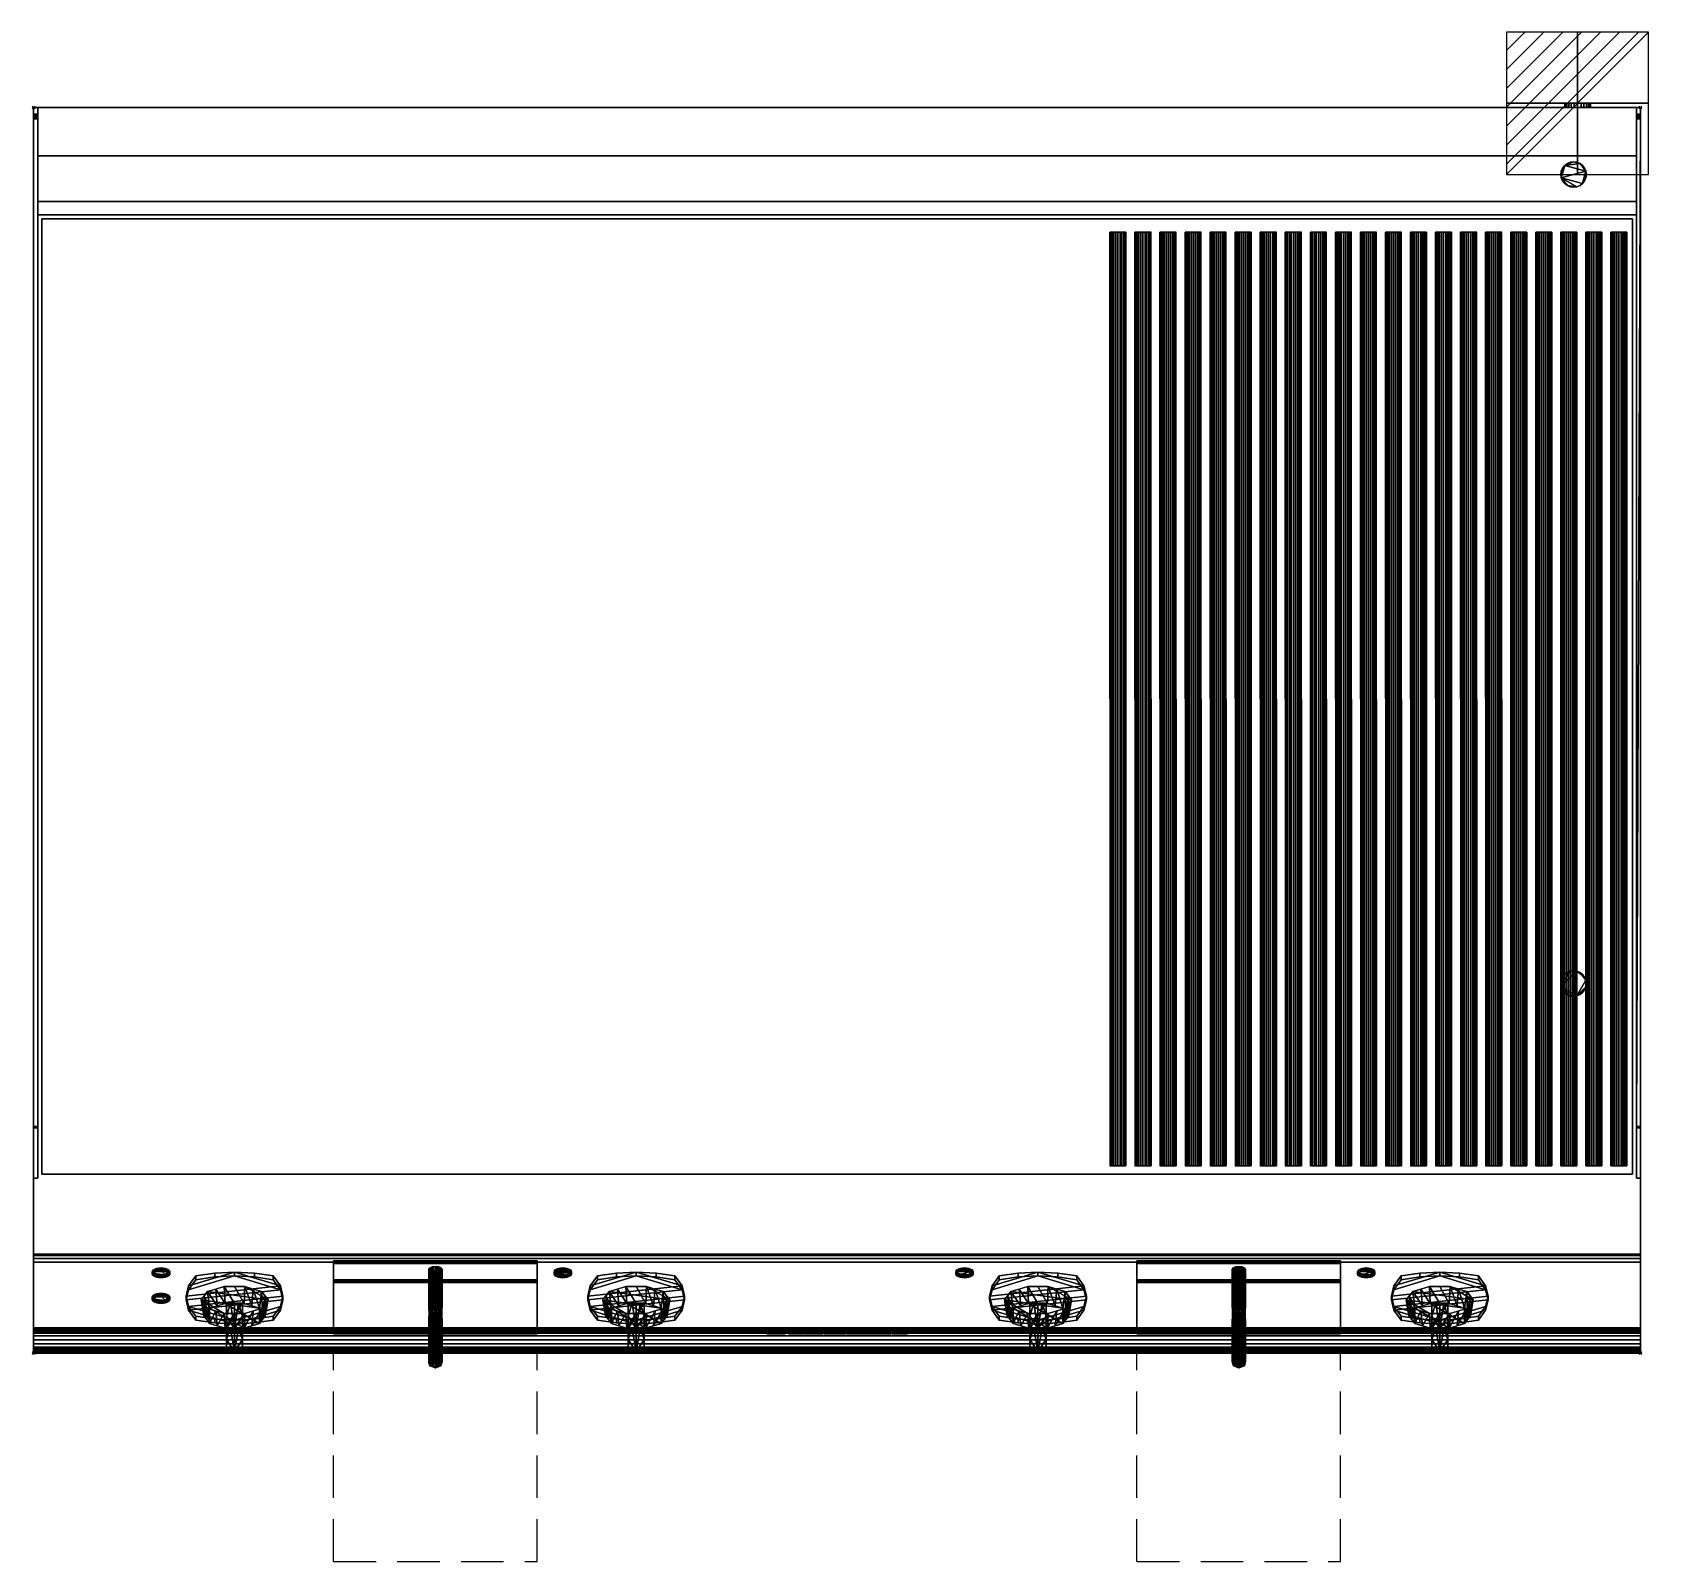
# Model space of a CAD drawing. Extents: x -1 to 1206, y -1086 to 56.
import ezdxf

# ---------------------------------------------------------------- set-up
doc = ezdxf.new("R2010")
doc.units = 0
doc.header["$PDMODE"] = 35
doc.linetypes.add('NASCOSTA', pattern=[9.525, 6.35, -3.175])
for name, color, linetype in [('IQ_200_2D', 1, 'Continuous'), ('IQ_200_3D', 1, 'Continuous'), ('IQ_204_2D', 7, 'Continuous'), ('IQ_BLUE_3D', 5, 'Continuous'), ('IQ_CON_ELECTRICITY_INT', 7, 'Continuous'), ('IQ_GRAY_3D', 252, 'Continuous'), ('IQ_GREEN_3D', 3, 'Continuous'), ('IQ_INS_3D', 3, 'Continuous'), ('IQ_YELLOW_3D', 2, 'Continuous')]:
    doc.layers.add(name, color=color, linetype=linetype)

# ---------------------------------------------------------------- blocks, each defined once
blk = doc.blocks.new('*X0')
at = {"color": 0}
for p, q in [((286.774344, 2204.447934), (296.618251, 2214.291842)), ((286.774344, 2205.862148), (295.204037, 2214.291842)), ((286.774344, 2207.276361), (293.789824, 2214.291842)), ((286.774344, 2208.690575), (292.37561, 2214.291842)), ((286.774344, 2210.104788), (290.961397, 2214.291842)), ((286.774344, 2211.519002), (289.547183, 2214.291842)), ((286.774344, 2212.933216), (288.13297, 2214.291842))]:
    blk.add_line(p, q, dxfattribs=at)
blk = doc.blocks.new('ELECTRICITY')
for p, q in [((2.121, 2.121), (-2.121, 2.121)), ((-2.121, 2.121), (-2.121, -2.121)), ((-2.121, -2.121), (2.121, 2.121)), ((2.121, -2.121), (2.121, 2.121)), ((-2.121, -2.121), (2.121, -2.121))]:
    blk.add_line(p, q)
at = {"extrusion": (-1, 0, 0)}
for p, q in [((0, -2.121, 2.121), (0, 2.121, 2.121)), ((0, 2.121, -2.121), (0, -2.121, -2.121)), ((0, 2.121, 2.121), (0, 2.121, -2.121)), ((0, 2.121, -2.121), (0, -2.121, 2.121)), ((0, -2.121, -2.121), (0, -2.121, 2.121))]:
    blk.add_line(p, q, dxfattribs=at)
at = {"extrusion": (0, -1, 0)}
for p, q in [((2.121, 0, 2.121), (-2.121, 0, 2.121)), ((-2.121, 0, -2.121), (2.121, 0, -2.121)), ((-2.121, 0, 2.121), (-2.121, 0, -2.121)), ((-2.121, 0, -2.121), (2.121, 0, 2.121)), ((2.121, 0, -2.121), (2.121, 0, 2.121))]:
    blk.add_line(p, q, dxfattribs=at)
at = {"xscale": 0.4000000000000909, "yscale": 0.4000000000000909, "zscale": 0.4000000000000909}
blk.add_blockref('*X0', (-116.831, -883.595), dxfattribs=at)
at = {"extrusion": (-1, 0, 0), "xscale": 0.3999999999999773, "yscale": 0.3999999999999773, "zscale": 0.3999999999999773}
blk.add_blockref('*X0', (-116.831, -883.595), dxfattribs=at)
at = {"extrusion": (0, -1, 0), "xscale": 0.4000000000000909, "yscale": 0.4000000000000909, "zscale": 0.4000000000000909}
blk.add_blockref('*X0', (-116.831, -883.595), dxfattribs=at)

msp = doc.modelspace()

# ---------------------------------------------------------------- linework, layer by layer
at = {"layer": 'IQ_200_2D', "linetype": 'Continuous'}
for p, q in [((0, 0), (1200, 0)), ((0, -930), (0, 0)), ((1200, -930), (1200, 0)), ((1200, -930), (0, -930))]:
    msp.add_line(p, q, dxfattribs=at)
at = {"layer": 'IQ_204_2D', "linetype": 'Continuous'}
for p, q in [((3, -799.2), (3, 0)), ((1197, 0), (1197, -799.2)), ((1197, -70), (3, -70)), ((3, -80), (1197, -80)), ((1194, -83), (6, -83)), ((6, -83), (6, -796.2)), ((1194, -796.2), (1194, -83)), ((815.7, -93.1), (803.7, -93.1)), ((803.7, -93.1), (803.7, -790)), ((815.7, -790), (815.7, -93.1)), ((834.4, -93.1), (822.4, -93.1)), ((822.4, -93.1), (822.4, -790)), ((834.4, -790), (834.4, -93.1)), ((853.1, -93.1), (841.1, -93.1)), ((841.1, -93.1), (841.1, -790)), ((853.1, -790), (853.1, -93.1)), ((871.8, -93.1), (859.8, -93.1)), ((859.8, -93.1), (859.8, -790)), ((871.8, -790), (871.8, -93.1)), ((890.6, -93.1), (878.6, -93.1)), ((878.6, -93.1), (878.6, -790)), ((890.6, -790), (890.6, -93.1)), ((909.3, -93.1), (897.3, -93.1)), ((897.3, -93.1), (897.3, -790)), ((909.3, -790), (909.3, -93.1)), ((928, -93.1), (916, -93.1)), ((916, -93.1), (916, -790)), ((928, -790), (928, -93.1)), ((946.7, -93.1), (934.7, -93.1)), ((934.7, -93.1), (934.7, -790)), ((946.7, -790), (946.7, -93.1)), ((965.4, -93.1), (953.4, -93.1)), ((953.4, -93.1), (953.4, -790)), ((965.4, -790), (965.4, -93.1)), ((984.1, -93.1), (972.1, -93.1)), ((972.1, -93.1), (972.1, -790)), ((984.1, -790), (984.1, -93.1)), ((1002.8, -93.1), (990.8, -93.1)), ((990.8, -93.1), (990.8, -790)), ((1002.8, -790), (1002.8, -93.1)), ((1021.5, -93.1), (1009.5, -93.1)), ((1009.5, -93.1), (1009.5, -790)), ((1021.5, -790), (1021.5, -93.1)), ((1040.2, -93.1), (1028.2, -93.1)), ((1028.2, -93.1), (1028.2, -790)), ((1040.2, -790), (1040.2, -93.1)), ((1058.9, -93.1), (1046.9, -93.1)), ((1046.9, -93.1), (1046.9, -790)), ((1058.9, -790), (1058.9, -93.1)), ((1077.6, -93.1), (1065.6, -93.1)), ((1065.6, -93.1), (1065.6, -790)), ((1077.6, -790), (1077.6, -93.1)), ((1096.3, -93.1), (1084.3, -93.1)), ((1084.3, -93.1), (1084.3, -790)), ((1096.3, -790), (1096.3, -93.1)), ((1103, -790), (1103, -93.1)), ((1103, -93.1), (1115, -93.1)), ((1115, -93.1), (1115, -790)), ((1121.7, -790), (1121.7, -93.1)), ((1121.7, -93.1), (1133.7, -93.1)), ((1133.7, -93.1), (1133.7, -790)), ((1140.4, -790), (1140.4, -93.1)), ((1140.4, -93.1), (1152.4, -93.1)), ((1152.4, -93.1), (1152.4, -790)), ((1159.1, -790), (1159.1, -93.1)), ((1159.1, -93.1), (1171.1, -93.1)), ((1171.1, -93.1), (1171.1, -790)), ((1177.8, -790), (1177.8, -93.1)), ((1177.8, -93.1), (1189.8, -93.1)), ((1189.8, -93.1), (1189.8, -790)), ((6, -796.2), (1194, -796.2)), ((803.7, -790), (815.7, -790)), ((822.4, -790), (834.4, -790)), ((841.1, -790), (853.1, -790)), ((859.8, -790), (871.8, -790)), ((878.6, -790), (890.6, -790)), ((897.3, -790), (909.3, -790)), ((916, -790), (928, -790)), ((934.7, -790), (946.7, -790)), ((953.4, -790), (965.4, -790)), ((972.1, -790), (984.1, -790)), ((990.8, -790), (1002.8, -790)), ((1009.5, -790), (1021.5, -790)), ((1028.2, -790), (1040.2, -790)), ((1046.9, -790), (1058.9, -790)), ((1065.6, -790), (1077.6, -790)), ((1084.3, -790), (1096.3, -790)), ((1115, -790), (1103, -790)), ((1133.7, -790), (1121.7, -790)), ((1152.4, -790), (1140.4, -790)), ((1171.1, -790), (1159.1, -790)), ((1189.8, -790), (1177.8, -790)), ((0, -799.2), (3, -799.2)), ((1197, -799.2), (1200, -799.2))]:
    msp.add_line(p, q, dxfattribs=at)
at = {"layer": 'IQ_204_2D', "linetype": 'NASCOSTA', "ltscale": 5}
for p, q in [((223.9, -1085.6), (223.9, -930)), ((375.9, -1085.6), (375.9, -930)), ((823.9, -1085.6), (823.9, -930)), ((975.9, -1085.6), (975.9, -930)), ((223.9, -1085.6), (375.9, -1085.6)), ((823.9, -1085.6), (975.9, -1085.6))]:
    msp.add_line(p, q, dxfattribs=at)
at = {"layer": 'IQ_INS_3D'}
for p in [(0, 0), (1200, 0), (0, -930), (1200, -930)]:
    msp.add_point(p, dxfattribs=at)

# ---------------------------------------------------------------- block references
at = {"layer": 'IQ_CON_ELECTRICITY_INT', "xscale": 25, "yscale": 25, "zscale": 25}
msp.add_blockref('ELECTRICITY', (1153, 3.2), dxfattribs=at)

# ---------------------------------------------------------------- meshes
at = {"layer": 'IQ_200_3D', "linetype": 'Continuous'}
mesh = msp.add_polyface(dxfattribs=at)
corners = [(0, -917, 900), (0, 0, 900), (0, 0, 649), (0, -856, 649), (0, -856, 658.6), (0, -856, 658.8), (0, -856.1, 659), (0, -856.2, 659.2), (0, -856.4, 659.4), (0, -856.6, 659.5), (0, -856.9, 659.6), (0, -857.1, 659.6), (0, -862, 659.1), (0, -911.1, 653.9), (0, -912, 653.9), (0, -912.8, 654.1), (0, -913.5, 654.5), (0, -914.1, 655.1), (0, -914.6, 655.8), (0, -914.9, 656.6), (0, -915, 657.4), (0, -915, 691), (0, -859.2, 810.8), (0, -926.2, 877.8), (0, -928.1, 880.2), (0, -929.4, 883), (0, -930, 886), (0, -929.8, 889), (0, -929, 892), (0, -927.5, 894.6), (0, -925.5, 896.9), (0, -922.9, 898.6), (0, -920, 899.6)]
mesh.append_faces([[corners[k] for k in face] for face in [(4, 2, 3), (20, 17, 18, 19)]], dxfattribs={"vtx0": -1})
mesh.append_faces([[corners[k] for k in face] for face in [(26, 29, 25), (7, 22, 6), (9, 22, 8), (8, 22, 7)]], dxfattribs={"vtx0": -1, "vtx1": -1})
mesh.append_faces([[corners[k] for k in face] for face in [(25, 29, 30, 24), (24, 30, 31, 23), (2, 4, 5), (20, 16, 17)]], dxfattribs={"vtx0": -1, "vtx2": -1})
mesh.append_faces([[corners[k] for k in face] for face in [(22, 1, 2, 5)]], dxfattribs={"vtx0": -1, "vtx2": -1, "vtx3": -1})
mesh.append_faces([[corners[k] for k in face] for face in [(21, 11, 12, 13), (20, 14, 15, 16)]], dxfattribs={"vtx0": -1, "vtx3": -1})
mesh.append_faces([[corners[k] for k in face] for face in [(28, 29, 26, 27)]], dxfattribs={"vtx1": -1})
mesh.append_faces([[corners[k] for k in face] for face in [(32, 0, 23, 31), (9, 10, 22), (5, 6, 22)]], dxfattribs={"vtx1": -1, "vtx2": -1})
mesh.append_faces([[corners[k] for k in face] for face in [(0, 1, 22, 23), (10, 11, 21, 22), (20, 21, 13, 14)]], dxfattribs={"vtx1": -1, "vtx3": -1})
mesh = msp.add_polyface(dxfattribs=at)
corners = [(1200, -856, 649), (0, -856, 649), (0, 0, 649), (1200, 0, 649)]
mesh.append_faces([[corners[k] for k in face] for face in [(0, 1, 2, 3)]])
mesh = msp.add_polyface(dxfattribs=at)
corners = [(1200, 0, 649), (0, 0, 649), (0, 0, 900), (1200, 0, 900)]
mesh.append_faces([[corners[k] for k in face] for face in [(0, 1, 2, 3)]])
mesh = msp.add_polyface(dxfattribs=at)
corners = [(1200, 0, 900), (0, 0, 900), (0, -917, 900), (1200, -917, 900)]
mesh.append_faces([[corners[k] for k in face] for face in [(0, 1, 2, 3)]])
mesh = msp.add_polyface(dxfattribs=at)
corners = [(3, 0, 900), (3, -80, 900), (3, -80, 977.3), (3, -70, 977.3), (3, -36, 989.5), (3, 0, 993.4)]
mesh.append_faces([[corners[k] for k in face] for face in [(4, 5, 0, 3), (1, 2, 3, 0)]], dxfattribs={"vtx2": -1})
mesh = msp.add_polyface(dxfattribs=at)
corners = [(3, 0, 993.4), (1197, 0, 993.4), (1197, 0, 900), (3, 0, 900)]
mesh.append_faces([[corners[k] for k in face] for face in [(0, 1, 2, 3)]])
mesh = msp.add_polyface(dxfattribs=at)
corners = [(3, 0, 900), (1197, 0, 900), (1197, -80, 900), (3, -80, 900)]
mesh.append_faces([[corners[k] for k in face] for face in [(0, 1, 2, 3)]])
mesh = msp.add_polyface(dxfattribs=at)
corners = [(1153, 3.2, 699.5), (1155.5, 3.2, 699.2), (1157.7, 3.2, 698.2), (1159.7, 3.2, 696.7), (1161.2, 3.2, 694.7), (1162.2, 3.2, 692.5), (1162.5, 3.2, 690), (1162.2, 3.2, 687.5), (1161.2, 3.2, 685.2), (1159.7, 3.2, 683.3), (1157.7, 3.2, 681.8), (1155.5, 3.2, 680.8), (1153, 3.2, 680.5), (1150.5, 3.2, 680.8), (1148.2, 3.2, 681.8), (1146.3, 3.2, 683.3), (1144.8, 3.2, 685.2), (1143.8, 3.2, 687.5), (1143.5, 3.2, 690), (1143.8, 3.2, 692.5), (1144.8, 3.2, 694.7), (1146.3, 3.2, 696.7), (1148.2, 3.2, 698.2), (1150.5, 3.2, 699.2)]
mesh.append_faces([[corners[k] for k in face] for face in [(11, 9, 10), (16, 13, 14, 15), (19, 17, 18)]], dxfattribs={"vtx0": -1})
mesh.append_faces([[corners[k] for k in face] for face in [(13, 5, 11, 12)]], dxfattribs={"vtx0": -1, "vtx1": -1})
mesh.append_faces([[corners[k] for k in face] for face in [(2, 5, 23), (17, 19, 13, 16), (5, 13, 19)]], dxfattribs={"vtx0": -1, "vtx1": -1, "vtx2": -1})
mesh.append_faces([[corners[k] for k in face] for face in [(5, 8, 9, 11), (19, 22, 23, 5)]], dxfattribs={"vtx0": -1, "vtx2": -1, "vtx3": -1})
mesh.append_faces([[corners[k] for k in face] for face in [(4, 5, 2, 3)]], dxfattribs={"vtx1": -1})
mesh.append_faces([[corners[k] for k in face] for face in [(6, 7, 8, 5), (0, 1, 2, 23), (20, 21, 22, 19)]], dxfattribs={"vtx2": -1})
mesh = msp.add_polyface(dxfattribs=at)
corners = [(1153, 3.2, 699.5), (1150.5, 3.2, 699.2), (1148.2, 3.2, 698.2), (1146.3, 3.2, 696.7), (1144.8, 3.2, 694.7), (1143.8, 3.2, 692.5), (1143.5, 3.2, 690), (1143.8, 3.2, 687.5), (1144.8, 3.2, 685.2), (1146.3, 3.2, 683.3), (1148.2, 3.2, 681.8), (1150.5, 3.2, 680.8), (1153, 3.2, 680.5), (1153, 0, 680.5), (1150.5, 0, 680.8), (1148.2, 0, 681.8), (1146.3, 0, 683.3), (1144.8, 0, 685.2), (1143.8, 0, 687.5), (1143.5, 0, 690), (1143.8, 0, 692.5), (1144.8, 0, 694.7), (1146.3, 0, 696.7), (1148.2, 0, 698.2), (1150.5, 0, 699.2), (1153, 0, 699.5)]
mesh.append_faces([[corners[k] for k in face] for face in [(13, 14, 11, 12), (0, 1, 24, 25)]], dxfattribs={"vtx1": -1})
mesh.append_faces([[corners[k] for k in face] for face in [(14, 15, 10, 11), (16, 17, 8, 9), (15, 16, 9, 10), (17, 18, 7, 8), (6, 7, 18, 19), (19, 20, 5, 6), (20, 21, 4, 5), (22, 23, 2, 3), (21, 22, 3, 4), (23, 24, 1, 2)]], dxfattribs={"vtx1": -1, "vtx3": -1})
mesh = msp.add_polyface(dxfattribs=at)
corners = [(1153, 0, 699.5), (1150.5, 0, 699.2), (1148.2, 0, 698.2), (1146.3, 0, 696.7), (1144.8, 0, 694.7), (1143.8, 0, 692.5), (1143.5, 0, 690), (1143.8, 0, 687.5), (1144.8, 0, 685.2), (1146.3, 0, 683.3), (1148.2, 0, 681.8), (1150.5, 0, 680.8), (1153, 0, 680.5), (1155.5, 0, 680.8), (1157.7, 0, 681.8), (1159.7, 0, 683.3), (1161.2, 0, 685.2), (1162.2, 0, 687.5), (1162.5, 0, 690), (1162.2, 0, 692.5), (1161.2, 0, 694.7), (1159.7, 0, 696.7), (1157.7, 0, 698.2), (1155.5, 0, 699.2)]
mesh.append_faces([[corners[k] for k in face] for face in [(10, 7, 8, 9)]], dxfattribs={"vtx0": -1})
mesh.append_faces([[corners[k] for k in face] for face in [(5, 1, 4)]], dxfattribs={"vtx0": -1, "vtx1": -1})
mesh.append_faces([[corners[k] for k in face] for face in [(11, 1, 7, 10)]], dxfattribs={"vtx0": -1, "vtx1": -1, "vtx2": -1})
mesh.append_faces([[corners[k] for k in face] for face in [(1, 11, 19, 22)]], dxfattribs={"vtx0": -1, "vtx1": -1, "vtx2": -1, "vtx3": -1})
mesh.append_faces([[corners[k] for k in face] for face in [(15, 16, 19)]], dxfattribs={"vtx1": -1, "vtx2": -1})
mesh.append_faces([[corners[k] for k in face] for face in [(2, 3, 4, 1), (20, 21, 22, 19)]], dxfattribs={"vtx2": -1})
mesh.append_faces([[corners[k] for k in face] for face in [(5, 6, 7, 1), (11, 12, 13, 19), (13, 14, 15, 19)]], dxfattribs={"vtx2": -1, "vtx3": -1})
mesh.append_faces([[corners[k] for k in face] for face in [(16, 17, 18, 19), (22, 23, 0, 1)]], dxfattribs={"vtx3": -1})
mesh = msp.add_polyface(dxfattribs=at)
corners = [(1153, 3.2, 680.5), (1155.5, 3.2, 680.8), (1157.7, 3.2, 681.8), (1159.7, 3.2, 683.3), (1161.2, 3.2, 685.2), (1162.2, 3.2, 687.5), (1162.5, 3.2, 690), (1162.2, 3.2, 692.5), (1161.2, 3.2, 694.7), (1159.7, 3.2, 696.7), (1157.7, 3.2, 698.2), (1155.5, 3.2, 699.2), (1153, 3.2, 699.5), (1153, 0, 699.5), (1155.5, 0, 699.2), (1157.7, 0, 698.2), (1159.7, 0, 696.7), (1161.2, 0, 694.7), (1162.2, 0, 692.5), (1162.5, 0, 690), (1162.2, 0, 687.5), (1161.2, 0, 685.2), (1159.7, 0, 683.3), (1157.7, 0, 681.8), (1155.5, 0, 680.8), (1153, 0, 680.5)]
mesh.append_faces([[corners[k] for k in face] for face in [(13, 14, 11, 12), (0, 1, 24, 25)]], dxfattribs={"vtx1": -1})
mesh.append_faces([[corners[k] for k in face] for face in [(14, 15, 10, 11), (16, 17, 8, 9), (15, 16, 9, 10), (17, 18, 7, 8), (6, 7, 18, 19), (19, 20, 5, 6), (20, 21, 4, 5), (22, 23, 2, 3), (21, 22, 3, 4), (23, 24, 1, 2)]], dxfattribs={"vtx1": -1, "vtx3": -1})
mesh = msp.add_polyface(dxfattribs=at)
corners = [(1197, 0, 900), (1197, 0, 993.4), (1197, -36, 989.5), (1197, -70, 977.3), (1197, -80, 977.3), (1197, -80, 900)]
mesh.append_faces([[corners[k] for k in face] for face in [(3, 4, 5, 0), (0, 1, 2, 3)]], dxfattribs={"vtx3": -1})
mesh = msp.add_polyface(dxfattribs=at)
corners = [(1200, -917, 900), (1200, -920, 899.6), (1200, -922.9, 898.6), (1200, -925.5, 896.9), (1200, -927.5, 894.6), (1200, -929, 892), (1200, -929.8, 889), (1200, -930, 886), (1200, -929.4, 883), (1200, -928.1, 880.2), (1200, -926.2, 877.8), (1200, -859.2, 810.8), (1200, -915, 691), (1200, -915, 657.4), (1200, -914.9, 656.6), (1200, -914.6, 655.8), (1200, -914.1, 655.1), (1200, -913.5, 654.5), (1200, -912.8, 654.1), (1200, -912, 653.9), (1200, -911.1, 653.9), (1200, -862, 659.1), (1200, -857.1, 659.6), (1200, -856.9, 659.6), (1200, -856.6, 659.5), (1200, -856.4, 659.4), (1200, -856.2, 659.2), (1200, -856.1, 659), (1200, -856, 658.8), (1200, -856, 658.6), (1200, -856, 649), (1200, 0, 649), (1200, 0, 900)]
mesh.append_faces([[corners[k] for k in face] for face in [(31, 29, 30)]], dxfattribs={"vtx0": -1})
mesh.append_faces([[corners[k] for k in face] for face in [(28, 11, 27)]], dxfattribs={"vtx0": -1, "vtx1": -1})
mesh.append_faces([[corners[k] for k in face] for face in [(11, 26, 27), (13, 19, 20, 12), (23, 11, 12, 22), (11, 32, 0, 10), (11, 24, 25), (3, 8, 9, 2), (4, 7, 8, 3)]], dxfattribs={"vtx0": -1, "vtx2": -1})
mesh.append_faces([[corners[k] for k in face] for face in [(12, 20, 21, 22), (10, 0, 1, 2)]], dxfattribs={"vtx0": -1, "vtx3": -1})
mesh.append_faces([[corners[k] for k in face] for face in [(15, 16, 13, 14)]], dxfattribs={"vtx1": -1})
mesh.append_faces([[corners[k] for k in face] for face in [(25, 26, 11), (18, 19, 13, 17), (16, 17, 13), (23, 24, 11), (31, 32, 11), (9, 10, 2)]], dxfattribs={"vtx1": -1, "vtx2": -1})
mesh.append_faces([[corners[k] for k in face] for face in [(28, 29, 31, 11)]], dxfattribs={"vtx1": -1, "vtx2": -1, "vtx3": -1})
mesh.append_faces([[corners[k] for k in face] for face in [(5, 6, 7, 4)]], dxfattribs={"vtx2": -1})
mesh = msp.add_polyface(dxfattribs=at)
corners = [(0, -5, 990.6), (0, -5, 900), (0, -799.2, 900), (0, -761.8, 921.6), (0, -761.2, 921.9), (0, -760.6, 922), (0, -8.3, 993.6), (0, -7.6, 993.6), (0, -6.9, 993.4), (0, -6.3, 993), (0, -5.7, 992.6), (0, -5.3, 992), (0, -5.1, 991.3)]
mesh.append_faces([[corners[k] for k in face] for face in [(10, 12, 7, 8)]], dxfattribs={"vtx0": -1, "vtx1": -1, "vtx3": -1})
mesh.append_faces([[corners[k] for k in face] for face in [(6, 0, 1, 5), (5, 1, 2)]], dxfattribs={"vtx0": -1, "vtx2": -1})
mesh.append_faces([[corners[k] for k in face] for face in [(6, 7, 12, 0)]], dxfattribs={"vtx1": -1, "vtx3": -1})
mesh.append_faces([[corners[k] for k in face] for face in [(8, 9, 10), (10, 11, 12), (3, 4, 5, 2)]], dxfattribs={"vtx2": -1})
mesh = msp.add_polyface(dxfattribs=at)
corners = [(3, -8.3, 993.6), (3, -7.6, 993.6), (3, -6.9, 993.4), (3, -6.3, 993), (3, -5.7, 992.6), (3, -5.3, 992), (3, -5.1, 991.3), (3, -5, 990.6), (0, -5, 990.6), (0, -5.1, 991.3), (0, -5.3, 992), (0, -5.7, 992.6), (0, -6.3, 993), (0, -6.9, 993.4), (0, -7.6, 993.6), (0, -8.3, 993.6)]
mesh.append_faces([[corners[k] for k in face] for face in [(15, 0, 14)]], dxfattribs={"vtx1": -1})
mesh.append_faces([[corners[k] for k in face] for face in [(0, 1, 14)]], dxfattribs={"vtx1": -1, "vtx2": -1})
mesh.append_faces([[corners[k] for k in face] for face in [(9, 10, 5, 6), (10, 11, 4, 5), (3, 4, 11, 12), (12, 13, 2, 3), (13, 14, 1, 2)]], dxfattribs={"vtx1": -1, "vtx3": -1})
mesh.append_faces([[corners[k] for k in face] for face in [(7, 8, 9, 6)]], dxfattribs={"vtx2": -1})
mesh = msp.add_polyface(dxfattribs=at)
corners = [(3, -799.2, 900), (0, -799.2, 900), (0, -5, 900), (3, -5, 900)]
mesh.append_faces([[corners[k] for k in face] for face in [(0, 1, 2, 3)]])
mesh = msp.add_polyface(dxfattribs=at)
corners = [(3, -5, 900), (0, -5, 900), (0, -5, 990.6), (3, -5, 990.6)]
mesh.append_faces([[corners[k] for k in face] for face in [(0, 1, 2, 3)]])
mesh = msp.add_polyface(dxfattribs=at)
corners = [(3, -8.3, 993.6), (0, -8.3, 993.6), (0, -760.6, 922), (3, -760.6, 922)]
mesh.append_faces([[corners[k] for k in face] for face in [(0, 1, 2, 3)]])
mesh = msp.add_polyface(dxfattribs=at)
corners = [(3, 0, 993.4), (3, -36, 989.5), (3, -70, 977.3), (1197, -70, 977.3), (1197, -36, 989.5), (1197, 0, 993.4)]
mesh.append_faces([[corners[k] for k in face] for face in [(2, 3, 4, 1), (5, 0, 1, 4)]], dxfattribs={"vtx2": -1})
mesh = msp.add_polyface(dxfattribs=at)
corners = [(3, -5, 990.6), (3, -5.1, 991.3), (3, -5.3, 992), (3, -5.7, 992.6), (3, -6.3, 993), (3, -6.9, 993.4), (3, -7.6, 993.6), (3, -8.3, 993.6), (3, -760.6, 922), (3, -761.2, 921.9), (3, -761.8, 921.6), (3, -799.2, 900), (3, -5, 900)]
mesh.append_faces([[corners[k] for k in face] for face in [(10, 8, 9)]], dxfattribs={"vtx0": -1})
mesh.append_faces([[corners[k] for k in face] for face in [(6, 0, 3, 5)]], dxfattribs={"vtx0": -1, "vtx1": -1, "vtx2": -1})
mesh.append_faces([[corners[k] for k in face] for face in [(0, 6, 7)]], dxfattribs={"vtx0": -1, "vtx2": -1})
mesh.append_faces([[corners[k] for k in face] for face in [(11, 12, 8, 10)]], dxfattribs={"vtx1": -1, "vtx2": -1})
mesh.append_faces([[corners[k] for k in face] for face in [(7, 8, 12, 0)]], dxfattribs={"vtx1": -1, "vtx3": -1})
mesh.append_faces([[corners[k] for k in face] for face in [(1, 2, 3, 0), (3, 4, 5)]], dxfattribs={"vtx2": -1})
mesh = msp.add_polyface(dxfattribs=at)
corners = [(1197, -5, 990.6), (1197, -5, 900), (1197, -799.2, 900), (1197, -761.8, 921.6), (1197, -761.2, 921.9), (1197, -760.6, 922), (1197, -8.3, 993.6), (1197, -7.6, 993.6), (1197, -6.9, 993.4), (1197, -6.3, 993), (1197, -5.7, 992.6), (1197, -5.3, 992), (1197, -5.1, 991.3)]
mesh.append_faces([[corners[k] for k in face] for face in [(9, 12, 7, 8)]], dxfattribs={"vtx0": -1, "vtx1": -1})
mesh.append_faces([[corners[k] for k in face] for face in [(6, 0, 1, 5), (5, 1, 2)]], dxfattribs={"vtx0": -1, "vtx2": -1})
mesh.append_faces([[corners[k] for k in face] for face in [(6, 7, 12, 0)]], dxfattribs={"vtx1": -1, "vtx3": -1})
mesh.append_faces([[corners[k] for k in face] for face in [(3, 4, 5, 2)]], dxfattribs={"vtx2": -1})
mesh.append_faces([[corners[k] for k in face] for face in [(9, 10, 11, 12)]], dxfattribs={"vtx3": -1})
mesh = msp.add_polyface(dxfattribs=at)
corners = [(1197, -5, 990.6), (1197, -5.1, 991.3), (1197, -5.3, 992), (1197, -5.7, 992.6), (1197, -6.3, 993), (1197, -6.9, 993.4), (1197, -7.6, 993.6), (1197, -8.3, 993.6), (1200, -8.3, 993.6), (1200, -7.6, 993.6), (1200, -6.9, 993.4), (1200, -6.3, 993), (1200, -5.7, 992.6), (1200, -5.3, 992), (1200, -5.1, 991.3), (1200, -5, 990.6)]
mesh.append_faces([[corners[k] for k in face] for face in [(8, 9, 6, 7)]], dxfattribs={"vtx1": -1})
mesh.append_faces([[corners[k] for k in face] for face in [(9, 10, 5, 6), (10, 11, 4, 5), (3, 4, 11, 12), (12, 13, 2, 3), (13, 14, 1, 2)]], dxfattribs={"vtx1": -1, "vtx3": -1})
mesh.append_faces([[corners[k] for k in face] for face in [(14, 15, 0, 1)]], dxfattribs={"vtx3": -1})
mesh = msp.add_polyface(dxfattribs=at)
corners = [(1197, -5, 900), (1200, -5, 900), (1200, -799.2, 900), (1197, -799.2, 900)]
mesh.append_faces([[corners[k] for k in face] for face in [(0, 1, 2, 3)]])
mesh = msp.add_polyface(dxfattribs=at)
corners = [(1197, -5, 990.6), (1200, -5, 990.6), (1200, -5, 900), (1197, -5, 900)]
mesh.append_faces([[corners[k] for k in face] for face in [(0, 1, 2, 3)]])
mesh = msp.add_polyface(dxfattribs=at)
corners = [(1197, -760.6, 922), (1200, -760.6, 922), (1200, -8.3, 993.6), (1197, -8.3, 993.6)]
mesh.append_faces([[corners[k] for k in face] for face in [(0, 1, 2), (2, 3, 0)]], dxfattribs={"vtx2": -1})
mesh = msp.add_polyface(dxfattribs=at)
corners = [(1200, -5, 990.6), (1200, -5.1, 991.3), (1200, -5.3, 992), (1200, -5.7, 992.6), (1200, -6.3, 993), (1200, -6.9, 993.4), (1200, -7.6, 993.6), (1200, -8.3, 993.6), (1200, -760.6, 922), (1200, -761.2, 921.9), (1200, -761.8, 921.6), (1200, -799.2, 900), (1200, -5, 900)]
mesh.append_faces([[corners[k] for k in face] for face in [(10, 8, 9), (4, 1, 2, 3)]], dxfattribs={"vtx0": -1})
mesh.append_faces([[corners[k] for k in face] for face in [(11, 12, 8, 10), (0, 1, 4)]], dxfattribs={"vtx1": -1, "vtx2": -1})
mesh.append_faces([[corners[k] for k in face] for face in [(6, 7, 0, 4)]], dxfattribs={"vtx1": -1, "vtx2": -1, "vtx3": -1})
mesh.append_faces([[corners[k] for k in face] for face in [(7, 8, 12, 0)]], dxfattribs={"vtx1": -1, "vtx3": -1})
mesh.append_faces([[corners[k] for k in face] for face in [(4, 5, 6)]], dxfattribs={"vtx2": -1})
mesh = msp.add_polyface(dxfattribs=at)
corners = [(1140.5, -50, 649), (1140.8, -52.5, 649), (1141.8, -54.7, 649), (1143.3, -56.7, 649), (1145.3, -58.2, 649), (1147.5, -59.2, 649), (1150, -59.5, 649), (1152.5, -59.2, 649), (1154.8, -58.2, 649), (1156.7, -56.7, 649), (1158.2, -54.7, 649), (1159.2, -52.5, 649), (1159.5, -50, 649), (1159.2, -47.5, 649), (1158.2, -45.2, 649), (1156.7, -43.3, 649), (1154.8, -41.8, 649), (1152.5, -40.8, 649), (1150, -40.5, 649), (1147.5, -40.8, 649), (1145.3, -41.8, 649), (1143.3, -43.3, 649), (1141.8, -45.2, 649), (1140.8, -47.5, 649)]
mesh.append_faces([[corners[k] for k in face] for face in [(7, 4, 5, 6), (16, 13, 14, 15), (23, 21, 22)]], dxfattribs={"vtx0": -1})
mesh.append_faces([[corners[k] for k in face] for face in [(1, 4, 7)]], dxfattribs={"vtx0": -1, "vtx1": -1, "vtx2": -1})
mesh.append_faces([[corners[k] for k in face] for face in [(1, 9, 13, 21), (21, 13, 16, 18)]], dxfattribs={"vtx0": -1, "vtx1": -1, "vtx2": -1, "vtx3": -1})
mesh.append_faces([[corners[k] for k in face] for face in [(2, 3, 4, 1), (11, 12, 13), (16, 17, 18), (19, 20, 21, 18)]], dxfattribs={"vtx2": -1})
mesh.append_faces([[corners[k] for k in face] for face in [(7, 8, 9, 1), (9, 10, 11, 13), (23, 0, 1, 21)]], dxfattribs={"vtx2": -1, "vtx3": -1})
mesh = msp.add_polyface(dxfattribs=at)
corners = [(1140.5, -50, 639), (1140.8, -47.5, 639), (1141.8, -45.2, 639), (1143.3, -43.3, 639), (1145.3, -41.8, 639), (1147.5, -40.8, 639), (1150, -40.5, 639), (1152.5, -40.8, 639), (1154.8, -41.8, 639), (1156.7, -43.3, 639), (1158.2, -45.2, 639), (1159.2, -47.5, 639), (1159.5, -50, 639), (1159.2, -52.5, 639), (1158.2, -54.7, 639), (1156.7, -56.7, 639), (1154.8, -58.2, 639), (1152.5, -59.2, 639), (1150, -59.5, 639), (1147.5, -59.2, 639), (1145.3, -58.2, 639), (1143.3, -56.7, 639), (1141.8, -54.7, 639), (1140.8, -52.5, 639)]
mesh.append_faces([[corners[k] for k in face] for face in [(1, 23, 0), (13, 11, 12)]], dxfattribs={"vtx0": -1})
mesh.append_faces([[corners[k] for k in face] for face in [(15, 11, 13, 14)]], dxfattribs={"vtx0": -1, "vtx1": -1})
mesh.append_faces([[corners[k] for k in face] for face in [(15, 23, 11), (20, 23, 17, 19)]], dxfattribs={"vtx0": -1, "vtx1": -1, "vtx2": -1})
mesh.append_faces([[corners[k] for k in face] for face in [(3, 8, 11, 23)]], dxfattribs={"vtx0": -1, "vtx1": -1, "vtx2": -1, "vtx3": -1})
mesh.append_faces([[corners[k] for k in face] for face in [(10, 11, 8, 9)]], dxfattribs={"vtx1": -1})
mesh.append_faces([[corners[k] for k in face] for face in [(17, 18, 19)]], dxfattribs={"vtx2": -1})
mesh.append_faces([[corners[k] for k in face] for face in [(6, 7, 8, 3), (1, 2, 3, 23), (15, 16, 17, 23)]], dxfattribs={"vtx2": -1, "vtx3": -1})
mesh.append_faces([[corners[k] for k in face] for face in [(3, 4, 5, 6), (20, 21, 22, 23)]], dxfattribs={"vtx3": -1})
mesh = msp.add_polyface(dxfattribs=at)
corners = [(1140.5, -50, 649), (1140.8, -47.5, 649), (1141.8, -45.2, 649), (1143.3, -43.3, 649), (1145.3, -41.8, 649), (1147.5, -40.8, 649), (1150, -40.5, 649), (1152.5, -40.8, 649), (1154.8, -41.8, 649), (1156.7, -43.3, 649), (1158.2, -45.2, 649), (1159.2, -47.5, 649), (1159.5, -50, 649), (1159.5, -50, 639), (1159.2, -47.5, 639), (1158.2, -45.2, 639), (1156.7, -43.3, 639), (1154.8, -41.8, 639), (1152.5, -40.8, 639), (1150, -40.5, 639), (1147.5, -40.8, 639), (1145.3, -41.8, 639), (1143.3, -43.3, 639), (1141.8, -45.2, 639), (1140.8, -47.5, 639), (1140.5, -50, 639)]
mesh.append_faces([[corners[k] for k in face] for face in [(13, 14, 11, 12), (0, 1, 24, 25)]], dxfattribs={"vtx1": -1})
mesh.append_faces([[corners[k] for k in face] for face in [(14, 15, 10, 11), (16, 17, 8, 9), (15, 16, 9, 10), (17, 18, 7, 8), (6, 7, 18, 19), (19, 20, 5, 6), (20, 21, 4, 5), (22, 23, 2, 3), (21, 22, 3, 4), (23, 24, 1, 2)]], dxfattribs={"vtx1": -1, "vtx3": -1})
mesh = msp.add_polyface(dxfattribs=at)
corners = [(1159.5, -50, 649), (1159.2, -52.5, 649), (1158.2, -54.7, 649), (1156.7, -56.7, 649), (1154.8, -58.2, 649), (1152.5, -59.2, 649), (1150, -59.5, 649), (1147.5, -59.2, 649), (1145.3, -58.2, 649), (1143.3, -56.7, 649), (1141.8, -54.7, 649), (1140.8, -52.5, 649), (1140.5, -50, 649), (1140.5, -50, 639), (1140.8, -52.5, 639), (1141.8, -54.7, 639), (1143.3, -56.7, 639), (1145.3, -58.2, 639), (1147.5, -59.2, 639), (1150, -59.5, 639), (1152.5, -59.2, 639), (1154.8, -58.2, 639), (1156.7, -56.7, 639), (1158.2, -54.7, 639), (1159.2, -52.5, 639), (1159.5, -50, 639)]
mesh.append_faces([[corners[k] for k in face] for face in [(13, 14, 11, 12), (0, 1, 24, 25)]], dxfattribs={"vtx1": -1})
mesh.append_faces([[corners[k] for k in face] for face in [(14, 15, 10, 11), (16, 17, 8, 9), (15, 16, 9, 10), (17, 18, 7, 8), (6, 7, 18, 19), (19, 20, 5, 6), (20, 21, 4, 5), (22, 23, 2, 3), (21, 22, 3, 4), (23, 24, 1, 2)]], dxfattribs={"vtx1": -1, "vtx3": -1})
mesh = msp.add_polyface(dxfattribs=at)
corners = [(3, -80, 977.3), (1197, -80, 977.3), (1197, -70, 977.3), (3, -70, 977.3)]
mesh.append_faces([[corners[k] for k in face] for face in [(0, 1, 2, 3)]])
mesh = msp.add_polyface(dxfattribs=at)
corners = [(3, -80, 900), (1197, -80, 900), (1197, -80, 977.3), (3, -80, 977.3)]
mesh.append_faces([[corners[k] for k in face] for face in [(0, 1, 2, 3)]])
mesh = msp.add_polyface(dxfattribs=at)
corners = [(6, -796.2, 903), (1194, -796.2, 903), (1194, -83, 903), (6, -83, 903)]
mesh.append_faces([[corners[k] for k in face] for face in [(0, 1, 2, 3)]])
mesh = msp.add_polyface(dxfattribs=at)
corners = [(1194, -83, 900), (1194, -796.2, 900), (6, -796.2, 900), (6, -83, 900)]
mesh.append_faces([[corners[k] for k in face] for face in [(0, 1, 2, 3)]])
mesh = msp.add_polyface(dxfattribs=at)
corners = [(6, -83, 903), (6, -83, 900), (6, -796.2, 900), (6, -796.2, 903)]
mesh.append_faces([[corners[k] for k in face] for face in [(0, 1, 2, 3)]])
mesh = msp.add_polyface(dxfattribs=at)
corners = [(1194, -83, 903), (1194, -83, 900), (6, -83, 900), (6, -83, 903)]
mesh.append_faces([[corners[k] for k in face] for face in [(0, 1, 2, 3)]])
mesh = msp.add_polyface(dxfattribs=at)
corners = [(1194, -796.2, 903), (1194, -796.2, 900), (1194, -83, 900), (1194, -83, 903)]
mesh.append_faces([[corners[k] for k in face] for face in [(0, 1, 2, 3)]])
mesh = msp.add_polyface(dxfattribs=at)
corners = [(803.7, -93.1, 902), (803.9, -93.1, 903.6), (804.5, -93.1, 905), (805.5, -93.1, 906.2), (806.7, -93.1, 907.2), (808.2, -93.1, 907.8), (809.7, -93.1, 908), (811.3, -93.1, 907.8), (812.7, -93.1, 907.2), (814, -93.1, 906.2), (814.9, -93.1, 905), (815.5, -93.1, 903.6), (815.7, -93.1, 902)]
mesh.append_faces([[corners[k] for k in face] for face in [(0, 11, 12), (7, 4, 5, 6)]], dxfattribs={"vtx0": -1})
mesh.append_faces([[corners[k] for k in face] for face in [(11, 0, 1, 7)]], dxfattribs={"vtx0": -1, "vtx2": -1, "vtx3": -1})
mesh.append_faces([[corners[k] for k in face] for face in [(9, 10, 8)]], dxfattribs={"vtx1": -1})
mesh.append_faces([[corners[k] for k in face] for face in [(1, 2, 4, 7)]], dxfattribs={"vtx1": -1, "vtx2": -1, "vtx3": -1})
mesh.append_faces([[corners[k] for k in face] for face in [(10, 11, 7, 8)]], dxfattribs={"vtx1": -1, "vtx3": -1})
mesh.append_faces([[corners[k] for k in face] for face in [(2, 3, 4)]], dxfattribs={"vtx2": -1})
mesh = msp.add_polyface(dxfattribs=at)
corners = [(803.7, -790, 902), (803.9, -790, 903.6), (804.5, -790, 905), (805.5, -790, 906.2), (806.7, -790, 907.2), (808.2, -790, 907.8), (809.7, -790, 908), (811.3, -790, 907.8), (812.7, -790, 907.2), (814, -790, 906.2), (814.9, -790, 905), (815.5, -790, 903.6), (815.7, -790, 902), (815.7, -93.1, 902), (815.5, -93.1, 903.6), (814.9, -93.1, 905), (814, -93.1, 906.2), (812.7, -93.1, 907.2), (811.3, -93.1, 907.8), (809.7, -93.1, 908), (808.2, -93.1, 907.8), (806.7, -93.1, 907.2), (805.5, -93.1, 906.2), (804.5, -93.1, 905), (803.9, -93.1, 903.6), (803.7, -93.1, 902)]
mesh.append_faces([[corners[k] for k in face] for face in [(14, 12, 13)]], dxfattribs={"vtx0": -1})
mesh.append_faces([[corners[k] for k in face] for face in [(11, 14, 15, 10), (10, 15, 16, 9), (8, 17, 18, 7), (9, 16, 17, 8), (7, 18, 19, 6), (14, 11, 12), (5, 20, 21, 4), (4, 21, 22, 3), (2, 23, 24, 1), (3, 22, 23, 2), (1, 24, 25), (20, 5, 6, 19)]], dxfattribs={"vtx0": -1, "vtx2": -1})
mesh.append_faces([[corners[k] for k in face] for face in [(25, 0, 1)]], dxfattribs={"vtx2": -1})
mesh = msp.add_polyface(dxfattribs=at)
corners = [(822.4, -93.1, 902), (822.6, -93.1, 903.6), (823.2, -93.1, 905), (824.2, -93.1, 906.2), (825.4, -93.1, 907.2), (826.9, -93.1, 907.8), (828.4, -93.1, 908), (830, -93.1, 907.8), (831.4, -93.1, 907.2), (832.7, -93.1, 906.2), (833.6, -93.1, 905), (834.2, -93.1, 903.6), (834.4, -93.1, 902)]
mesh.append_faces([[corners[k] for k in face] for face in [(0, 11, 12), (7, 4, 5, 6)]], dxfattribs={"vtx0": -1})
mesh.append_faces([[corners[k] for k in face] for face in [(11, 0, 1, 7)]], dxfattribs={"vtx0": -1, "vtx2": -1, "vtx3": -1})
mesh.append_faces([[corners[k] for k in face] for face in [(9, 10, 8)]], dxfattribs={"vtx1": -1})
mesh.append_faces([[corners[k] for k in face] for face in [(1, 2, 4, 7)]], dxfattribs={"vtx1": -1, "vtx2": -1, "vtx3": -1})
mesh.append_faces([[corners[k] for k in face] for face in [(10, 11, 7, 8)]], dxfattribs={"vtx1": -1, "vtx3": -1})
mesh.append_faces([[corners[k] for k in face] for face in [(2, 3, 4)]], dxfattribs={"vtx2": -1})
mesh = msp.add_polyface(dxfattribs=at)
corners = [(822.4, -790, 902), (822.6, -790, 903.6), (823.2, -790, 905), (824.2, -790, 906.2), (825.4, -790, 907.2), (826.9, -790, 907.8), (828.4, -790, 908), (830, -790, 907.8), (831.4, -790, 907.2), (832.7, -790, 906.2), (833.6, -790, 905), (834.2, -790, 903.6), (834.4, -790, 902), (834.4, -93.1, 902), (834.2, -93.1, 903.6), (833.6, -93.1, 905), (832.7, -93.1, 906.2), (831.4, -93.1, 907.2), (830, -93.1, 907.8), (828.4, -93.1, 908), (826.9, -93.1, 907.8), (825.4, -93.1, 907.2), (824.2, -93.1, 906.2), (823.2, -93.1, 905), (822.6, -93.1, 903.6), (822.4, -93.1, 902)]
mesh.append_faces([[corners[k] for k in face] for face in [(14, 12, 13)]], dxfattribs={"vtx0": -1})
mesh.append_faces([[corners[k] for k in face] for face in [(11, 14, 15, 10), (10, 15, 16, 9), (8, 17, 18, 7), (9, 16, 17, 8), (7, 18, 19, 6), (14, 11, 12), (5, 20, 21, 4), (4, 21, 22, 3), (2, 23, 24, 1), (3, 22, 23, 2), (1, 24, 25), (20, 5, 6, 19)]], dxfattribs={"vtx0": -1, "vtx2": -1})
mesh.append_faces([[corners[k] for k in face] for face in [(25, 0, 1)]], dxfattribs={"vtx2": -1})
mesh = msp.add_polyface(dxfattribs=at)
corners = [(841.1, -93.1, 902), (841.3, -93.1, 903.6), (841.9, -93.1, 905), (842.9, -93.1, 906.2), (844.1, -93.1, 907.2), (845.6, -93.1, 907.8), (847.1, -93.1, 908), (848.7, -93.1, 907.8), (850.1, -93.1, 907.2), (851.4, -93.1, 906.2), (852.3, -93.1, 905), (852.9, -93.1, 903.6), (853.1, -93.1, 902)]
mesh.append_faces([[corners[k] for k in face] for face in [(0, 11, 12), (7, 4, 5, 6)]], dxfattribs={"vtx0": -1})
mesh.append_faces([[corners[k] for k in face] for face in [(11, 0, 1, 7)]], dxfattribs={"vtx0": -1, "vtx2": -1, "vtx3": -1})
mesh.append_faces([[corners[k] for k in face] for face in [(9, 10, 8)]], dxfattribs={"vtx1": -1})
mesh.append_faces([[corners[k] for k in face] for face in [(1, 2, 4, 7)]], dxfattribs={"vtx1": -1, "vtx2": -1, "vtx3": -1})
mesh.append_faces([[corners[k] for k in face] for face in [(10, 11, 7, 8)]], dxfattribs={"vtx1": -1, "vtx3": -1})
mesh.append_faces([[corners[k] for k in face] for face in [(2, 3, 4)]], dxfattribs={"vtx2": -1})
mesh = msp.add_polyface(dxfattribs=at)
corners = [(841.1, -790, 902), (841.3, -790, 903.6), (841.9, -790, 905), (842.9, -790, 906.2), (844.1, -790, 907.2), (845.6, -790, 907.8), (847.1, -790, 908), (848.7, -790, 907.8), (850.1, -790, 907.2), (851.4, -790, 906.2), (852.3, -790, 905), (852.9, -790, 903.6), (853.1, -790, 902), (853.1, -93.1, 902), (852.9, -93.1, 903.6), (852.3, -93.1, 905), (851.4, -93.1, 906.2), (850.1, -93.1, 907.2), (848.7, -93.1, 907.8), (847.1, -93.1, 908), (845.6, -93.1, 907.8), (844.1, -93.1, 907.2), (842.9, -93.1, 906.2), (841.9, -93.1, 905), (841.3, -93.1, 903.6), (841.1, -93.1, 902)]
mesh.append_faces([[corners[k] for k in face] for face in [(14, 12, 13)]], dxfattribs={"vtx0": -1})
mesh.append_faces([[corners[k] for k in face] for face in [(11, 14, 15, 10), (10, 15, 16, 9), (8, 17, 18, 7), (9, 16, 17, 8), (7, 18, 19, 6), (14, 11, 12), (5, 20, 21, 4), (4, 21, 22, 3), (2, 23, 24, 1), (3, 22, 23, 2), (1, 24, 25), (20, 5, 6, 19)]], dxfattribs={"vtx0": -1, "vtx2": -1})
mesh.append_faces([[corners[k] for k in face] for face in [(25, 0, 1)]], dxfattribs={"vtx2": -1})
mesh = msp.add_polyface(dxfattribs=at)
corners = [(859.8, -93.1, 902), (860.1, -93.1, 903.6), (860.7, -93.1, 905), (861.6, -93.1, 906.2), (862.8, -93.1, 907.2), (864.3, -93.1, 907.8), (865.8, -93.1, 908), (867.4, -93.1, 907.8), (868.8, -93.1, 907.2), (870.1, -93.1, 906.2), (871, -93.1, 905), (871.6, -93.1, 903.6), (871.8, -93.1, 902)]
mesh.append_faces([[corners[k] for k in face] for face in [(0, 11, 12), (7, 4, 5, 6)]], dxfattribs={"vtx0": -1})
mesh.append_faces([[corners[k] for k in face] for face in [(11, 0, 1, 7)]], dxfattribs={"vtx0": -1, "vtx2": -1, "vtx3": -1})
mesh.append_faces([[corners[k] for k in face] for face in [(9, 10, 8)]], dxfattribs={"vtx1": -1})
mesh.append_faces([[corners[k] for k in face] for face in [(1, 2, 4, 7)]], dxfattribs={"vtx1": -1, "vtx2": -1, "vtx3": -1})
mesh.append_faces([[corners[k] for k in face] for face in [(10, 11, 7, 8)]], dxfattribs={"vtx1": -1, "vtx3": -1})
mesh.append_faces([[corners[k] for k in face] for face in [(2, 3, 4)]], dxfattribs={"vtx2": -1})
mesh = msp.add_polyface(dxfattribs=at)
corners = [(859.8, -790, 902), (860.1, -790, 903.6), (860.7, -790, 905), (861.6, -790, 906.2), (862.8, -790, 907.2), (864.3, -790, 907.8), (865.8, -790, 908), (867.4, -790, 907.8), (868.8, -790, 907.2), (870.1, -790, 906.2), (871, -790, 905), (871.6, -790, 903.6), (871.8, -790, 902), (871.8, -93.1, 902), (871.6, -93.1, 903.6), (871, -93.1, 905), (870.1, -93.1, 906.2), (868.8, -93.1, 907.2), (867.4, -93.1, 907.8), (865.8, -93.1, 908), (864.3, -93.1, 907.8), (862.8, -93.1, 907.2), (861.6, -93.1, 906.2), (860.7, -93.1, 905), (860.1, -93.1, 903.6), (859.8, -93.1, 902)]
mesh.append_faces([[corners[k] for k in face] for face in [(14, 12, 13)]], dxfattribs={"vtx0": -1})
mesh.append_faces([[corners[k] for k in face] for face in [(11, 14, 15, 10), (10, 15, 16, 9), (8, 17, 18, 7), (9, 16, 17, 8), (7, 18, 19, 6), (14, 11, 12), (5, 20, 21, 4), (4, 21, 22, 3), (2, 23, 24, 1), (3, 22, 23, 2), (1, 24, 25), (20, 5, 6, 19)]], dxfattribs={"vtx0": -1, "vtx2": -1})
mesh.append_faces([[corners[k] for k in face] for face in [(25, 0, 1)]], dxfattribs={"vtx2": -1})
mesh = msp.add_polyface(dxfattribs=at)
corners = [(878.6, -93.1, 902), (878.8, -93.1, 903.6), (879.4, -93.1, 905), (880.3, -93.1, 906.2), (881.6, -93.1, 907.2), (883, -93.1, 907.8), (884.6, -93.1, 908), (886.1, -93.1, 907.8), (887.6, -93.1, 907.2), (888.8, -93.1, 906.2), (889.8, -93.1, 905), (890.3, -93.1, 903.6), (890.6, -93.1, 902)]
mesh.append_faces([[corners[k] for k in face] for face in [(0, 11, 12), (7, 4, 5, 6)]], dxfattribs={"vtx0": -1})
mesh.append_faces([[corners[k] for k in face] for face in [(11, 0, 1, 7)]], dxfattribs={"vtx0": -1, "vtx2": -1, "vtx3": -1})
mesh.append_faces([[corners[k] for k in face] for face in [(9, 10, 8)]], dxfattribs={"vtx1": -1})
mesh.append_faces([[corners[k] for k in face] for face in [(1, 2, 4, 7)]], dxfattribs={"vtx1": -1, "vtx2": -1, "vtx3": -1})
mesh.append_faces([[corners[k] for k in face] for face in [(10, 11, 7, 8)]], dxfattribs={"vtx1": -1, "vtx3": -1})
mesh.append_faces([[corners[k] for k in face] for face in [(2, 3, 4)]], dxfattribs={"vtx2": -1})
mesh = msp.add_polyface(dxfattribs=at)
corners = [(878.6, -790, 902), (878.8, -790, 903.6), (879.4, -790, 905), (880.3, -790, 906.2), (881.6, -790, 907.2), (883, -790, 907.8), (884.6, -790, 908), (886.1, -790, 907.8), (887.6, -790, 907.2), (888.8, -790, 906.2), (889.8, -790, 905), (890.3, -790, 903.6), (890.6, -790, 902), (890.6, -93.1, 902), (890.3, -93.1, 903.6), (889.8, -93.1, 905), (888.8, -93.1, 906.2), (887.6, -93.1, 907.2), (886.1, -93.1, 907.8), (884.6, -93.1, 908), (883, -93.1, 907.8), (881.6, -93.1, 907.2), (880.3, -93.1, 906.2), (879.4, -93.1, 905), (878.8, -93.1, 903.6), (878.6, -93.1, 902)]
mesh.append_faces([[corners[k] for k in face] for face in [(14, 12, 13)]], dxfattribs={"vtx0": -1})
mesh.append_faces([[corners[k] for k in face] for face in [(11, 14, 15, 10), (10, 15, 16, 9), (8, 17, 18, 7), (9, 16, 17, 8), (7, 18, 19, 6), (14, 11, 12), (5, 20, 21, 4), (4, 21, 22, 3), (2, 23, 24, 1), (3, 22, 23, 2), (1, 24, 25), (20, 5, 6, 19)]], dxfattribs={"vtx0": -1, "vtx2": -1})
mesh.append_faces([[corners[k] for k in face] for face in [(25, 0, 1)]], dxfattribs={"vtx2": -1})
mesh = msp.add_polyface(dxfattribs=at)
corners = [(897.3, -93.1, 902), (897.5, -93.1, 903.6), (898.1, -93.1, 905), (899, -93.1, 906.2), (900.3, -93.1, 907.2), (901.7, -93.1, 907.8), (903.3, -93.1, 908), (904.8, -93.1, 907.8), (906.3, -93.1, 907.2), (907.5, -93.1, 906.2), (908.5, -93.1, 905), (909.1, -93.1, 903.6), (909.3, -93.1, 902)]
mesh.append_faces([[corners[k] for k in face] for face in [(0, 11, 12), (7, 4, 5, 6)]], dxfattribs={"vtx0": -1})
mesh.append_faces([[corners[k] for k in face] for face in [(11, 0, 1, 7)]], dxfattribs={"vtx0": -1, "vtx2": -1, "vtx3": -1})
mesh.append_faces([[corners[k] for k in face] for face in [(9, 10, 8)]], dxfattribs={"vtx1": -1})
mesh.append_faces([[corners[k] for k in face] for face in [(1, 2, 4, 7)]], dxfattribs={"vtx1": -1, "vtx2": -1, "vtx3": -1})
mesh.append_faces([[corners[k] for k in face] for face in [(10, 11, 7, 8)]], dxfattribs={"vtx1": -1, "vtx3": -1})
mesh.append_faces([[corners[k] for k in face] for face in [(2, 3, 4)]], dxfattribs={"vtx2": -1})
mesh = msp.add_polyface(dxfattribs=at)
corners = [(897.3, -790, 902), (897.5, -790, 903.6), (898.1, -790, 905), (899, -790, 906.2), (900.3, -790, 907.2), (901.7, -790, 907.8), (903.3, -790, 908), (904.8, -790, 907.8), (906.3, -790, 907.2), (907.5, -790, 906.2), (908.5, -790, 905), (909.1, -790, 903.6), (909.3, -790, 902), (909.3, -93.1, 902), (909.1, -93.1, 903.6), (908.5, -93.1, 905), (907.5, -93.1, 906.2), (906.3, -93.1, 907.2), (904.8, -93.1, 907.8), (903.3, -93.1, 908), (901.7, -93.1, 907.8), (900.3, -93.1, 907.2), (899, -93.1, 906.2), (898.1, -93.1, 905), (897.5, -93.1, 903.6), (897.3, -93.1, 902)]
mesh.append_faces([[corners[k] for k in face] for face in [(14, 12, 13)]], dxfattribs={"vtx0": -1})
mesh.append_faces([[corners[k] for k in face] for face in [(11, 14, 15, 10), (10, 15, 16, 9), (8, 17, 18, 7), (9, 16, 17, 8), (7, 18, 19, 6), (14, 11, 12), (5, 20, 21, 4), (4, 21, 22, 3), (2, 23, 24, 1), (3, 22, 23, 2), (1, 24, 25), (20, 5, 6, 19)]], dxfattribs={"vtx0": -1, "vtx2": -1})
mesh.append_faces([[corners[k] for k in face] for face in [(25, 0, 1)]], dxfattribs={"vtx2": -1})
mesh = msp.add_polyface(dxfattribs=at)
corners = [(916, -93.1, 902), (916.2, -93.1, 903.6), (916.8, -93.1, 905), (917.7, -93.1, 906.2), (919, -93.1, 907.2), (920.4, -93.1, 907.8), (922, -93.1, 908), (923.5, -93.1, 907.8), (925, -93.1, 907.2), (926.2, -93.1, 906.2), (927.2, -93.1, 905), (927.8, -93.1, 903.6), (928, -93.1, 902)]
mesh.append_faces([[corners[k] for k in face] for face in [(0, 11, 12), (7, 4, 5, 6)]], dxfattribs={"vtx0": -1})
mesh.append_faces([[corners[k] for k in face] for face in [(11, 0, 1, 7)]], dxfattribs={"vtx0": -1, "vtx2": -1, "vtx3": -1})
mesh.append_faces([[corners[k] for k in face] for face in [(9, 10, 8)]], dxfattribs={"vtx1": -1})
mesh.append_faces([[corners[k] for k in face] for face in [(1, 2, 4, 7)]], dxfattribs={"vtx1": -1, "vtx2": -1, "vtx3": -1})
mesh.append_faces([[corners[k] for k in face] for face in [(10, 11, 7, 8)]], dxfattribs={"vtx1": -1, "vtx3": -1})
mesh.append_faces([[corners[k] for k in face] for face in [(2, 3, 4)]], dxfattribs={"vtx2": -1})
mesh = msp.add_polyface(dxfattribs=at)
corners = [(916, -790, 902), (916.2, -790, 903.6), (916.8, -790, 905), (917.7, -790, 906.2), (919, -790, 907.2), (920.4, -790, 907.8), (922, -790, 908), (923.5, -790, 907.8), (925, -790, 907.2), (926.2, -790, 906.2), (927.2, -790, 905), (927.8, -790, 903.6), (928, -790, 902), (928, -93.1, 902), (927.8, -93.1, 903.6), (927.2, -93.1, 905), (926.2, -93.1, 906.2), (925, -93.1, 907.2), (923.5, -93.1, 907.8), (922, -93.1, 908), (920.4, -93.1, 907.8), (919, -93.1, 907.2), (917.7, -93.1, 906.2), (916.8, -93.1, 905), (916.2, -93.1, 903.6), (916, -93.1, 902)]
mesh.append_faces([[corners[k] for k in face] for face in [(14, 12, 13)]], dxfattribs={"vtx0": -1})
mesh.append_faces([[corners[k] for k in face] for face in [(11, 14, 15, 10), (10, 15, 16, 9), (8, 17, 18, 7), (9, 16, 17, 8), (7, 18, 19, 6), (14, 11, 12), (5, 20, 21, 4), (4, 21, 22, 3), (2, 23, 24, 1), (3, 22, 23, 2), (1, 24, 25), (20, 5, 6, 19)]], dxfattribs={"vtx0": -1, "vtx2": -1})
mesh.append_faces([[corners[k] for k in face] for face in [(25, 0, 1)]], dxfattribs={"vtx2": -1})
mesh = msp.add_polyface(dxfattribs=at)
corners = [(934.7, -93.1, 902), (934.9, -93.1, 903.6), (935.5, -93.1, 905), (936.4, -93.1, 906.2), (937.7, -93.1, 907.2), (939.1, -93.1, 907.8), (940.7, -93.1, 908), (942.2, -93.1, 907.8), (943.7, -93.1, 907.2), (944.9, -93.1, 906.2), (945.9, -93.1, 905), (946.5, -93.1, 903.6), (946.7, -93.1, 902)]
mesh.append_faces([[corners[k] for k in face] for face in [(0, 11, 12), (7, 4, 5, 6)]], dxfattribs={"vtx0": -1})
mesh.append_faces([[corners[k] for k in face] for face in [(11, 0, 1, 7)]], dxfattribs={"vtx0": -1, "vtx2": -1, "vtx3": -1})
mesh.append_faces([[corners[k] for k in face] for face in [(9, 10, 8)]], dxfattribs={"vtx1": -1})
mesh.append_faces([[corners[k] for k in face] for face in [(1, 2, 4, 7)]], dxfattribs={"vtx1": -1, "vtx2": -1, "vtx3": -1})
mesh.append_faces([[corners[k] for k in face] for face in [(10, 11, 7, 8)]], dxfattribs={"vtx1": -1, "vtx3": -1})
mesh.append_faces([[corners[k] for k in face] for face in [(2, 3, 4)]], dxfattribs={"vtx2": -1})
mesh = msp.add_polyface(dxfattribs=at)
corners = [(934.7, -790, 902), (934.9, -790, 903.6), (935.5, -790, 905), (936.4, -790, 906.2), (937.7, -790, 907.2), (939.1, -790, 907.8), (940.7, -790, 908), (942.2, -790, 907.8), (943.7, -790, 907.2), (944.9, -790, 906.2), (945.9, -790, 905), (946.5, -790, 903.6), (946.7, -790, 902), (946.7, -93.1, 902), (946.5, -93.1, 903.6), (945.9, -93.1, 905), (944.9, -93.1, 906.2), (943.7, -93.1, 907.2), (942.2, -93.1, 907.8), (940.7, -93.1, 908), (939.1, -93.1, 907.8), (937.7, -93.1, 907.2), (936.4, -93.1, 906.2), (935.5, -93.1, 905), (934.9, -93.1, 903.6), (934.7, -93.1, 902)]
mesh.append_faces([[corners[k] for k in face] for face in [(14, 12, 13)]], dxfattribs={"vtx0": -1})
mesh.append_faces([[corners[k] for k in face] for face in [(11, 14, 15, 10), (10, 15, 16, 9), (8, 17, 18, 7), (9, 16, 17, 8), (7, 18, 19, 6), (14, 11, 12), (5, 20, 21, 4), (4, 21, 22, 3), (2, 23, 24, 1), (3, 22, 23, 2), (1, 24, 25), (20, 5, 6, 19)]], dxfattribs={"vtx0": -1, "vtx2": -1})
mesh.append_faces([[corners[k] for k in face] for face in [(25, 0, 1)]], dxfattribs={"vtx2": -1})
mesh = msp.add_polyface(dxfattribs=at)
corners = [(953.4, -93.1, 902), (953.6, -93.1, 903.6), (954.2, -93.1, 905), (955.1, -93.1, 906.2), (956.4, -93.1, 907.2), (957.8, -93.1, 907.8), (959.4, -93.1, 908), (960.9, -93.1, 907.8), (962.4, -93.1, 907.2), (963.6, -93.1, 906.2), (964.6, -93.1, 905), (965.2, -93.1, 903.6), (965.4, -93.1, 902)]
mesh.append_faces([[corners[k] for k in face] for face in [(0, 11, 12), (7, 4, 5, 6)]], dxfattribs={"vtx0": -1})
mesh.append_faces([[corners[k] for k in face] for face in [(11, 0, 1, 7)]], dxfattribs={"vtx0": -1, "vtx2": -1, "vtx3": -1})
mesh.append_faces([[corners[k] for k in face] for face in [(9, 10, 8)]], dxfattribs={"vtx1": -1})
mesh.append_faces([[corners[k] for k in face] for face in [(1, 2, 4, 7)]], dxfattribs={"vtx1": -1, "vtx2": -1, "vtx3": -1})
mesh.append_faces([[corners[k] for k in face] for face in [(10, 11, 7, 8)]], dxfattribs={"vtx1": -1, "vtx3": -1})
mesh.append_faces([[corners[k] for k in face] for face in [(2, 3, 4)]], dxfattribs={"vtx2": -1})
mesh = msp.add_polyface(dxfattribs=at)
corners = [(953.4, -790, 902), (953.6, -790, 903.6), (954.2, -790, 905), (955.1, -790, 906.2), (956.4, -790, 907.2), (957.8, -790, 907.8), (959.4, -790, 908), (960.9, -790, 907.8), (962.4, -790, 907.2), (963.6, -790, 906.2), (964.6, -790, 905), (965.2, -790, 903.6), (965.4, -790, 902), (965.4, -93.1, 902), (965.2, -93.1, 903.6), (964.6, -93.1, 905), (963.6, -93.1, 906.2), (962.4, -93.1, 907.2), (960.9, -93.1, 907.8), (959.4, -93.1, 908), (957.8, -93.1, 907.8), (956.4, -93.1, 907.2), (955.1, -93.1, 906.2), (954.2, -93.1, 905), (953.6, -93.1, 903.6), (953.4, -93.1, 902)]
mesh.append_faces([[corners[k] for k in face] for face in [(14, 12, 13)]], dxfattribs={"vtx0": -1})
mesh.append_faces([[corners[k] for k in face] for face in [(11, 14, 15, 10), (10, 15, 16, 9), (8, 17, 18, 7), (9, 16, 17, 8), (7, 18, 19, 6), (14, 11, 12), (5, 20, 21, 4), (4, 21, 22, 3), (2, 23, 24, 1), (3, 22, 23, 2), (1, 24, 25), (20, 5, 6, 19)]], dxfattribs={"vtx0": -1, "vtx2": -1})
mesh.append_faces([[corners[k] for k in face] for face in [(25, 0, 1)]], dxfattribs={"vtx2": -1})
mesh = msp.add_polyface(dxfattribs=at)
corners = [(972.1, -93.1, 902), (972.3, -93.1, 903.6), (972.9, -93.1, 905), (973.8, -93.1, 906.2), (975.1, -93.1, 907.2), (976.5, -93.1, 907.8), (978.1, -93.1, 908), (979.6, -93.1, 907.8), (981.1, -93.1, 907.2), (982.3, -93.1, 906.2), (983.3, -93.1, 905), (983.9, -93.1, 903.6), (984.1, -93.1, 902)]
mesh.append_faces([[corners[k] for k in face] for face in [(0, 11, 12), (7, 4, 5, 6)]], dxfattribs={"vtx0": -1})
mesh.append_faces([[corners[k] for k in face] for face in [(11, 0, 1, 7)]], dxfattribs={"vtx0": -1, "vtx2": -1, "vtx3": -1})
mesh.append_faces([[corners[k] for k in face] for face in [(9, 10, 8)]], dxfattribs={"vtx1": -1})
mesh.append_faces([[corners[k] for k in face] for face in [(1, 2, 4, 7)]], dxfattribs={"vtx1": -1, "vtx2": -1, "vtx3": -1})
mesh.append_faces([[corners[k] for k in face] for face in [(10, 11, 7, 8)]], dxfattribs={"vtx1": -1, "vtx3": -1})
mesh.append_faces([[corners[k] for k in face] for face in [(2, 3, 4)]], dxfattribs={"vtx2": -1})
mesh = msp.add_polyface(dxfattribs=at)
corners = [(972.1, -790, 902), (972.3, -790, 903.6), (972.9, -790, 905), (973.8, -790, 906.2), (975.1, -790, 907.2), (976.5, -790, 907.8), (978.1, -790, 908), (979.6, -790, 907.8), (981.1, -790, 907.2), (982.3, -790, 906.2), (983.3, -790, 905), (983.9, -790, 903.6), (984.1, -790, 902), (984.1, -93.1, 902), (983.9, -93.1, 903.6), (983.3, -93.1, 905), (982.3, -93.1, 906.2), (981.1, -93.1, 907.2), (979.6, -93.1, 907.8), (978.1, -93.1, 908), (976.5, -93.1, 907.8), (975.1, -93.1, 907.2), (973.8, -93.1, 906.2), (972.9, -93.1, 905), (972.3, -93.1, 903.6), (972.1, -93.1, 902)]
mesh.append_faces([[corners[k] for k in face] for face in [(14, 12, 13)]], dxfattribs={"vtx0": -1})
mesh.append_faces([[corners[k] for k in face] for face in [(11, 14, 15, 10), (10, 15, 16, 9), (8, 17, 18, 7), (9, 16, 17, 8), (7, 18, 19, 6), (14, 11, 12), (5, 20, 21, 4), (4, 21, 22, 3), (2, 23, 24, 1), (3, 22, 23, 2), (1, 24, 25), (20, 5, 6, 19)]], dxfattribs={"vtx0": -1, "vtx2": -1})
mesh.append_faces([[corners[k] for k in face] for face in [(25, 0, 1)]], dxfattribs={"vtx2": -1})
mesh = msp.add_polyface(dxfattribs=at)
corners = [(990.8, -93.1, 902), (991, -93.1, 903.6), (991.6, -93.1, 905), (992.5, -93.1, 906.2), (993.8, -93.1, 907.2), (995.2, -93.1, 907.8), (996.8, -93.1, 908), (998.3, -93.1, 907.8), (999.8, -93.1, 907.2), (1001, -93.1, 906.2), (1002, -93.1, 905), (1002.6, -93.1, 903.6), (1002.8, -93.1, 902)]
mesh.append_faces([[corners[k] for k in face] for face in [(0, 11, 12), (7, 4, 5, 6)]], dxfattribs={"vtx0": -1})
mesh.append_faces([[corners[k] for k in face] for face in [(11, 0, 1, 7)]], dxfattribs={"vtx0": -1, "vtx2": -1, "vtx3": -1})
mesh.append_faces([[corners[k] for k in face] for face in [(9, 10, 8)]], dxfattribs={"vtx1": -1})
mesh.append_faces([[corners[k] for k in face] for face in [(1, 2, 4, 7)]], dxfattribs={"vtx1": -1, "vtx2": -1, "vtx3": -1})
mesh.append_faces([[corners[k] for k in face] for face in [(10, 11, 7, 8)]], dxfattribs={"vtx1": -1, "vtx3": -1})
mesh.append_faces([[corners[k] for k in face] for face in [(2, 3, 4)]], dxfattribs={"vtx2": -1})
mesh = msp.add_polyface(dxfattribs=at)
corners = [(990.8, -790, 902), (991, -790, 903.6), (991.6, -790, 905), (992.5, -790, 906.2), (993.8, -790, 907.2), (995.2, -790, 907.8), (996.8, -790, 908), (998.3, -790, 907.8), (999.8, -790, 907.2), (1001, -790, 906.2), (1002, -790, 905), (1002.6, -790, 903.6), (1002.8, -790, 902), (1002.8, -93.1, 902), (1002.6, -93.1, 903.6), (1002, -93.1, 905), (1001, -93.1, 906.2), (999.8, -93.1, 907.2), (998.3, -93.1, 907.8), (996.8, -93.1, 908), (995.2, -93.1, 907.8), (993.8, -93.1, 907.2), (992.5, -93.1, 906.2), (991.6, -93.1, 905), (991, -93.1, 903.6), (990.8, -93.1, 902)]
mesh.append_faces([[corners[k] for k in face] for face in [(14, 12, 13)]], dxfattribs={"vtx0": -1})
mesh.append_faces([[corners[k] for k in face] for face in [(11, 14, 15, 10), (10, 15, 16, 9), (8, 17, 18, 7), (9, 16, 17, 8), (7, 18, 19, 6), (14, 11, 12), (5, 20, 21, 4), (4, 21, 22, 3), (2, 23, 24, 1), (3, 22, 23, 2), (1, 24, 25), (20, 5, 6, 19)]], dxfattribs={"vtx0": -1, "vtx2": -1})
mesh.append_faces([[corners[k] for k in face] for face in [(25, 0, 1)]], dxfattribs={"vtx2": -1})
mesh = msp.add_polyface(dxfattribs=at)
corners = [(1009.5, -93.1, 902), (1009.7, -93.1, 903.6), (1010.3, -93.1, 905), (1011.3, -93.1, 906.2), (1012.5, -93.1, 907.2), (1013.9, -93.1, 907.8), (1015.5, -93.1, 908), (1017, -93.1, 907.8), (1018.5, -93.1, 907.2), (1019.7, -93.1, 906.2), (1020.7, -93.1, 905), (1021.3, -93.1, 903.6), (1021.5, -93.1, 902)]
mesh.append_faces([[corners[k] for k in face] for face in [(0, 11, 12), (7, 4, 5, 6)]], dxfattribs={"vtx0": -1})
mesh.append_faces([[corners[k] for k in face] for face in [(11, 0, 1, 7)]], dxfattribs={"vtx0": -1, "vtx2": -1, "vtx3": -1})
mesh.append_faces([[corners[k] for k in face] for face in [(9, 10, 8)]], dxfattribs={"vtx1": -1})
mesh.append_faces([[corners[k] for k in face] for face in [(1, 2, 4, 7)]], dxfattribs={"vtx1": -1, "vtx2": -1, "vtx3": -1})
mesh.append_faces([[corners[k] for k in face] for face in [(10, 11, 7, 8)]], dxfattribs={"vtx1": -1, "vtx3": -1})
mesh.append_faces([[corners[k] for k in face] for face in [(2, 3, 4)]], dxfattribs={"vtx2": -1})
mesh = msp.add_polyface(dxfattribs=at)
corners = [(1009.5, -790, 902), (1009.7, -790, 903.6), (1010.3, -790, 905), (1011.3, -790, 906.2), (1012.5, -790, 907.2), (1013.9, -790, 907.8), (1015.5, -790, 908), (1017, -790, 907.8), (1018.5, -790, 907.2), (1019.7, -790, 906.2), (1020.7, -790, 905), (1021.3, -790, 903.6), (1021.5, -790, 902), (1021.5, -93.1, 902), (1021.3, -93.1, 903.6), (1020.7, -93.1, 905), (1019.7, -93.1, 906.2), (1018.5, -93.1, 907.2), (1017, -93.1, 907.8), (1015.5, -93.1, 908), (1013.9, -93.1, 907.8), (1012.5, -93.1, 907.2), (1011.3, -93.1, 906.2), (1010.3, -93.1, 905), (1009.7, -93.1, 903.6), (1009.5, -93.1, 902)]
mesh.append_faces([[corners[k] for k in face] for face in [(14, 12, 13)]], dxfattribs={"vtx0": -1})
mesh.append_faces([[corners[k] for k in face] for face in [(11, 14, 15, 10), (10, 15, 16, 9), (8, 17, 18, 7), (9, 16, 17, 8), (7, 18, 19, 6), (14, 11, 12), (5, 20, 21, 4), (4, 21, 22, 3), (2, 23, 24, 1), (3, 22, 23, 2), (1, 24, 25), (20, 5, 6, 19)]], dxfattribs={"vtx0": -1, "vtx2": -1})
mesh.append_faces([[corners[k] for k in face] for face in [(25, 0, 1)]], dxfattribs={"vtx2": -1})
mesh = msp.add_polyface(dxfattribs=at)
corners = [(1028.2, -93.1, 902), (1028.4, -93.1, 903.6), (1029, -93.1, 905), (1030, -93.1, 906.2), (1031.2, -93.1, 907.2), (1032.6, -93.1, 907.8), (1034.2, -93.1, 908), (1035.8, -93.1, 907.8), (1037.2, -93.1, 907.2), (1038.4, -93.1, 906.2), (1039.4, -93.1, 905), (1040, -93.1, 903.6), (1040.2, -93.1, 902)]
mesh.append_faces([[corners[k] for k in face] for face in [(0, 11, 12), (7, 4, 5, 6)]], dxfattribs={"vtx0": -1})
mesh.append_faces([[corners[k] for k in face] for face in [(11, 0, 1, 7)]], dxfattribs={"vtx0": -1, "vtx2": -1, "vtx3": -1})
mesh.append_faces([[corners[k] for k in face] for face in [(9, 10, 8)]], dxfattribs={"vtx1": -1})
mesh.append_faces([[corners[k] for k in face] for face in [(1, 2, 4, 7)]], dxfattribs={"vtx1": -1, "vtx2": -1, "vtx3": -1})
mesh.append_faces([[corners[k] for k in face] for face in [(10, 11, 7, 8)]], dxfattribs={"vtx1": -1, "vtx3": -1})
mesh.append_faces([[corners[k] for k in face] for face in [(2, 3, 4)]], dxfattribs={"vtx2": -1})
mesh = msp.add_polyface(dxfattribs=at)
corners = [(1028.2, -790, 902), (1028.4, -790, 903.6), (1029, -790, 905), (1030, -790, 906.2), (1031.2, -790, 907.2), (1032.6, -790, 907.8), (1034.2, -790, 908), (1035.8, -790, 907.8), (1037.2, -790, 907.2), (1038.4, -790, 906.2), (1039.4, -790, 905), (1040, -790, 903.6), (1040.2, -790, 902), (1040.2, -93.1, 902), (1040, -93.1, 903.6), (1039.4, -93.1, 905), (1038.4, -93.1, 906.2), (1037.2, -93.1, 907.2), (1035.8, -93.1, 907.8), (1034.2, -93.1, 908), (1032.6, -93.1, 907.8), (1031.2, -93.1, 907.2), (1030, -93.1, 906.2), (1029, -93.1, 905), (1028.4, -93.1, 903.6), (1028.2, -93.1, 902)]
mesh.append_faces([[corners[k] for k in face] for face in [(14, 12, 13)]], dxfattribs={"vtx0": -1})
mesh.append_faces([[corners[k] for k in face] for face in [(11, 14, 15, 10), (10, 15, 16, 9), (8, 17, 18, 7), (9, 16, 17, 8), (7, 18, 19, 6), (14, 11, 12), (5, 20, 21, 4), (4, 21, 22, 3), (2, 23, 24, 1), (3, 22, 23, 2), (1, 24, 25), (20, 5, 6, 19)]], dxfattribs={"vtx0": -1, "vtx2": -1})
mesh.append_faces([[corners[k] for k in face] for face in [(25, 0, 1)]], dxfattribs={"vtx2": -1})
mesh = msp.add_polyface(dxfattribs=at)
corners = [(1046.9, -93.1, 902), (1047.1, -93.1, 903.6), (1047.7, -93.1, 905), (1048.7, -93.1, 906.2), (1049.9, -93.1, 907.2), (1051.4, -93.1, 907.8), (1052.9, -93.1, 908), (1054.5, -93.1, 907.8), (1055.9, -93.1, 907.2), (1057.1, -93.1, 906.2), (1058.1, -93.1, 905), (1058.7, -93.1, 903.6), (1058.9, -93.1, 902)]
mesh.append_faces([[corners[k] for k in face] for face in [(0, 11, 12), (7, 4, 5, 6)]], dxfattribs={"vtx0": -1})
mesh.append_faces([[corners[k] for k in face] for face in [(11, 0, 1, 7)]], dxfattribs={"vtx0": -1, "vtx2": -1, "vtx3": -1})
mesh.append_faces([[corners[k] for k in face] for face in [(9, 10, 8)]], dxfattribs={"vtx1": -1})
mesh.append_faces([[corners[k] for k in face] for face in [(1, 2, 4, 7)]], dxfattribs={"vtx1": -1, "vtx2": -1, "vtx3": -1})
mesh.append_faces([[corners[k] for k in face] for face in [(10, 11, 7, 8)]], dxfattribs={"vtx1": -1, "vtx3": -1})
mesh.append_faces([[corners[k] for k in face] for face in [(2, 3, 4)]], dxfattribs={"vtx2": -1})
mesh = msp.add_polyface(dxfattribs=at)
corners = [(1046.9, -790, 902), (1047.1, -790, 903.6), (1047.7, -790, 905), (1048.7, -790, 906.2), (1049.9, -790, 907.2), (1051.4, -790, 907.8), (1052.9, -790, 908), (1054.5, -790, 907.8), (1055.9, -790, 907.2), (1057.1, -790, 906.2), (1058.1, -790, 905), (1058.7, -790, 903.6), (1058.9, -790, 902), (1058.9, -93.1, 902), (1058.7, -93.1, 903.6), (1058.1, -93.1, 905), (1057.1, -93.1, 906.2), (1055.9, -93.1, 907.2), (1054.5, -93.1, 907.8), (1052.9, -93.1, 908), (1051.4, -93.1, 907.8), (1049.9, -93.1, 907.2), (1048.7, -93.1, 906.2), (1047.7, -93.1, 905), (1047.1, -93.1, 903.6), (1046.9, -93.1, 902)]
mesh.append_faces([[corners[k] for k in face] for face in [(14, 12, 13)]], dxfattribs={"vtx0": -1})
mesh.append_faces([[corners[k] for k in face] for face in [(11, 14, 15, 10), (10, 15, 16, 9), (8, 17, 18, 7), (9, 16, 17, 8), (7, 18, 19, 6), (14, 11, 12), (5, 20, 21, 4), (4, 21, 22, 3), (2, 23, 24, 1), (3, 22, 23, 2), (1, 24, 25), (20, 5, 6, 19)]], dxfattribs={"vtx0": -1, "vtx2": -1})
mesh.append_faces([[corners[k] for k in face] for face in [(25, 0, 1)]], dxfattribs={"vtx2": -1})
mesh = msp.add_polyface(dxfattribs=at)
corners = [(1065.6, -93.1, 902), (1065.8, -93.1, 903.6), (1066.4, -93.1, 905), (1067.4, -93.1, 906.2), (1068.6, -93.1, 907.2), (1070.1, -93.1, 907.8), (1071.6, -93.1, 908), (1073.2, -93.1, 907.8), (1074.6, -93.1, 907.2), (1075.9, -93.1, 906.2), (1076.8, -93.1, 905), (1077.4, -93.1, 903.6), (1077.6, -93.1, 902)]
mesh.append_faces([[corners[k] for k in face] for face in [(0, 11, 12), (7, 4, 5, 6)]], dxfattribs={"vtx0": -1})
mesh.append_faces([[corners[k] for k in face] for face in [(11, 0, 1, 7)]], dxfattribs={"vtx0": -1, "vtx2": -1, "vtx3": -1})
mesh.append_faces([[corners[k] for k in face] for face in [(9, 10, 8)]], dxfattribs={"vtx1": -1})
mesh.append_faces([[corners[k] for k in face] for face in [(1, 2, 4, 7)]], dxfattribs={"vtx1": -1, "vtx2": -1, "vtx3": -1})
mesh.append_faces([[corners[k] for k in face] for face in [(10, 11, 7, 8)]], dxfattribs={"vtx1": -1, "vtx3": -1})
mesh.append_faces([[corners[k] for k in face] for face in [(2, 3, 4)]], dxfattribs={"vtx2": -1})
mesh = msp.add_polyface(dxfattribs=at)
corners = [(1065.6, -790, 902), (1065.8, -790, 903.6), (1066.4, -790, 905), (1067.4, -790, 906.2), (1068.6, -790, 907.2), (1070.1, -790, 907.8), (1071.6, -790, 908), (1073.2, -790, 907.8), (1074.6, -790, 907.2), (1075.9, -790, 906.2), (1076.8, -790, 905), (1077.4, -790, 903.6), (1077.6, -790, 902), (1077.6, -93.1, 902), (1077.4, -93.1, 903.6), (1076.8, -93.1, 905), (1075.9, -93.1, 906.2), (1074.6, -93.1, 907.2), (1073.2, -93.1, 907.8), (1071.6, -93.1, 908), (1070.1, -93.1, 907.8), (1068.6, -93.1, 907.2), (1067.4, -93.1, 906.2), (1066.4, -93.1, 905), (1065.8, -93.1, 903.6), (1065.6, -93.1, 902)]
mesh.append_faces([[corners[k] for k in face] for face in [(14, 12, 13)]], dxfattribs={"vtx0": -1})
mesh.append_faces([[corners[k] for k in face] for face in [(11, 14, 15, 10), (10, 15, 16, 9), (8, 17, 18, 7), (9, 16, 17, 8), (7, 18, 19, 6), (14, 11, 12), (5, 20, 21, 4), (4, 21, 22, 3), (2, 23, 24, 1), (3, 22, 23, 2), (1, 24, 25), (20, 5, 6, 19)]], dxfattribs={"vtx0": -1, "vtx2": -1})
mesh.append_faces([[corners[k] for k in face] for face in [(25, 0, 1)]], dxfattribs={"vtx2": -1})
mesh = msp.add_polyface(dxfattribs=at)
corners = [(1084.3, -93.1, 902), (1084.5, -93.1, 903.6), (1085.1, -93.1, 905), (1086.1, -93.1, 906.2), (1087.3, -93.1, 907.2), (1088.8, -93.1, 907.8), (1090.3, -93.1, 908), (1091.9, -93.1, 907.8), (1093.3, -93.1, 907.2), (1094.6, -93.1, 906.2), (1095.5, -93.1, 905), (1096.1, -93.1, 903.6), (1096.3, -93.1, 902)]
mesh.append_faces([[corners[k] for k in face] for face in [(0, 11, 12), (7, 4, 5, 6)]], dxfattribs={"vtx0": -1})
mesh.append_faces([[corners[k] for k in face] for face in [(11, 0, 1, 7)]], dxfattribs={"vtx0": -1, "vtx2": -1, "vtx3": -1})
mesh.append_faces([[corners[k] for k in face] for face in [(9, 10, 8)]], dxfattribs={"vtx1": -1})
mesh.append_faces([[corners[k] for k in face] for face in [(1, 2, 4, 7)]], dxfattribs={"vtx1": -1, "vtx2": -1, "vtx3": -1})
mesh.append_faces([[corners[k] for k in face] for face in [(10, 11, 7, 8)]], dxfattribs={"vtx1": -1, "vtx3": -1})
mesh.append_faces([[corners[k] for k in face] for face in [(2, 3, 4)]], dxfattribs={"vtx2": -1})
mesh = msp.add_polyface(dxfattribs=at)
corners = [(1084.3, -790, 902), (1084.5, -790, 903.6), (1085.1, -790, 905), (1086.1, -790, 906.2), (1087.3, -790, 907.2), (1088.8, -790, 907.8), (1090.3, -790, 908), (1091.9, -790, 907.8), (1093.3, -790, 907.2), (1094.6, -790, 906.2), (1095.5, -790, 905), (1096.1, -790, 903.6), (1096.3, -790, 902), (1096.3, -93.1, 902), (1096.1, -93.1, 903.6), (1095.5, -93.1, 905), (1094.6, -93.1, 906.2), (1093.3, -93.1, 907.2), (1091.9, -93.1, 907.8), (1090.3, -93.1, 908), (1088.8, -93.1, 907.8), (1087.3, -93.1, 907.2), (1086.1, -93.1, 906.2), (1085.1, -93.1, 905), (1084.5, -93.1, 903.6), (1084.3, -93.1, 902)]
mesh.append_faces([[corners[k] for k in face] for face in [(14, 12, 13)]], dxfattribs={"vtx0": -1})
mesh.append_faces([[corners[k] for k in face] for face in [(11, 14, 15, 10), (10, 15, 16, 9), (8, 17, 18, 7), (9, 16, 17, 8), (7, 18, 19, 6), (14, 11, 12), (5, 20, 21, 4), (4, 21, 22, 3), (2, 23, 24, 1), (3, 22, 23, 2), (1, 24, 25), (20, 5, 6, 19)]], dxfattribs={"vtx0": -1, "vtx2": -1})
mesh.append_faces([[corners[k] for k in face] for face in [(25, 0, 1)]], dxfattribs={"vtx2": -1})
mesh = msp.add_polyface(dxfattribs=at)
corners = [(1103, -93.1, 902), (1103.2, -93.1, 903.6), (1103.8, -93.1, 905), (1104.8, -93.1, 906.2), (1106, -93.1, 907.2), (1107.5, -93.1, 907.8), (1109, -93.1, 908), (1110.6, -93.1, 907.8), (1112, -93.1, 907.2), (1113.3, -93.1, 906.2), (1114.2, -93.1, 905), (1114.8, -93.1, 903.6), (1115, -93.1, 902)]
mesh.append_faces([[corners[k] for k in face] for face in [(0, 11, 12), (7, 4, 5, 6)]], dxfattribs={"vtx0": -1})
mesh.append_faces([[corners[k] for k in face] for face in [(11, 0, 1, 7)]], dxfattribs={"vtx0": -1, "vtx2": -1, "vtx3": -1})
mesh.append_faces([[corners[k] for k in face] for face in [(9, 10, 8)]], dxfattribs={"vtx1": -1})
mesh.append_faces([[corners[k] for k in face] for face in [(1, 2, 4, 7)]], dxfattribs={"vtx1": -1, "vtx2": -1, "vtx3": -1})
mesh.append_faces([[corners[k] for k in face] for face in [(10, 11, 7, 8)]], dxfattribs={"vtx1": -1, "vtx3": -1})
mesh.append_faces([[corners[k] for k in face] for face in [(2, 3, 4)]], dxfattribs={"vtx2": -1})
mesh = msp.add_polyface(dxfattribs=at)
corners = [(1103, -790, 902), (1103.2, -790, 903.6), (1103.8, -790, 905), (1104.8, -790, 906.2), (1106, -790, 907.2), (1107.5, -790, 907.8), (1109, -790, 908), (1110.6, -790, 907.8), (1112, -790, 907.2), (1113.3, -790, 906.2), (1114.2, -790, 905), (1114.8, -790, 903.6), (1115, -790, 902), (1115, -93.1, 902), (1114.8, -93.1, 903.6), (1114.2, -93.1, 905), (1113.3, -93.1, 906.2), (1112, -93.1, 907.2), (1110.6, -93.1, 907.8), (1109, -93.1, 908), (1107.5, -93.1, 907.8), (1106, -93.1, 907.2), (1104.8, -93.1, 906.2), (1103.8, -93.1, 905), (1103.2, -93.1, 903.6), (1103, -93.1, 902)]
mesh.append_faces([[corners[k] for k in face] for face in [(14, 12, 13)]], dxfattribs={"vtx0": -1})
mesh.append_faces([[corners[k] for k in face] for face in [(11, 14, 15, 10), (10, 15, 16, 9), (8, 17, 18, 7), (9, 16, 17, 8), (7, 18, 19, 6), (14, 11, 12), (5, 20, 21, 4), (4, 21, 22, 3), (2, 23, 24, 1), (3, 22, 23, 2), (1, 24, 25), (20, 5, 6, 19)]], dxfattribs={"vtx0": -1, "vtx2": -1})
mesh.append_faces([[corners[k] for k in face] for face in [(25, 0, 1)]], dxfattribs={"vtx2": -1})
mesh = msp.add_polyface(dxfattribs=at)
corners = [(1121.7, -93.1, 902), (1121.9, -93.1, 903.6), (1122.5, -93.1, 905), (1123.5, -93.1, 906.2), (1124.7, -93.1, 907.2), (1126.2, -93.1, 907.8), (1127.7, -93.1, 908), (1129.3, -93.1, 907.8), (1130.7, -93.1, 907.2), (1132, -93.1, 906.2), (1132.9, -93.1, 905), (1133.5, -93.1, 903.6), (1133.7, -93.1, 902)]
mesh.append_faces([[corners[k] for k in face] for face in [(0, 11, 12), (7, 4, 5, 6)]], dxfattribs={"vtx0": -1})
mesh.append_faces([[corners[k] for k in face] for face in [(11, 0, 1, 7)]], dxfattribs={"vtx0": -1, "vtx2": -1, "vtx3": -1})
mesh.append_faces([[corners[k] for k in face] for face in [(9, 10, 8)]], dxfattribs={"vtx1": -1})
mesh.append_faces([[corners[k] for k in face] for face in [(1, 2, 4, 7)]], dxfattribs={"vtx1": -1, "vtx2": -1, "vtx3": -1})
mesh.append_faces([[corners[k] for k in face] for face in [(10, 11, 7, 8)]], dxfattribs={"vtx1": -1, "vtx3": -1})
mesh.append_faces([[corners[k] for k in face] for face in [(2, 3, 4)]], dxfattribs={"vtx2": -1})
mesh = msp.add_polyface(dxfattribs=at)
corners = [(1121.7, -790, 902), (1121.9, -790, 903.6), (1122.5, -790, 905), (1123.5, -790, 906.2), (1124.7, -790, 907.2), (1126.2, -790, 907.8), (1127.7, -790, 908), (1129.3, -790, 907.8), (1130.7, -790, 907.2), (1132, -790, 906.2), (1132.9, -790, 905), (1133.5, -790, 903.6), (1133.7, -790, 902), (1133.7, -93.1, 902), (1133.5, -93.1, 903.6), (1132.9, -93.1, 905), (1132, -93.1, 906.2), (1130.7, -93.1, 907.2), (1129.3, -93.1, 907.8), (1127.7, -93.1, 908), (1126.2, -93.1, 907.8), (1124.7, -93.1, 907.2), (1123.5, -93.1, 906.2), (1122.5, -93.1, 905), (1121.9, -93.1, 903.6), (1121.7, -93.1, 902)]
mesh.append_faces([[corners[k] for k in face] for face in [(14, 12, 13)]], dxfattribs={"vtx0": -1})
mesh.append_faces([[corners[k] for k in face] for face in [(11, 14, 15, 10), (10, 15, 16, 9), (8, 17, 18, 7), (9, 16, 17, 8), (7, 18, 19, 6), (14, 11, 12), (5, 20, 21, 4), (4, 21, 22, 3), (2, 23, 24, 1), (3, 22, 23, 2), (1, 24, 25), (20, 5, 6, 19)]], dxfattribs={"vtx0": -1, "vtx2": -1})
mesh.append_faces([[corners[k] for k in face] for face in [(25, 0, 1)]], dxfattribs={"vtx2": -1})
mesh = msp.add_polyface(dxfattribs=at)
corners = [(1140.4, -93.1, 902), (1140.6, -93.1, 903.6), (1141.2, -93.1, 905), (1142.2, -93.1, 906.2), (1143.4, -93.1, 907.2), (1144.9, -93.1, 907.8), (1146.4, -93.1, 908), (1148, -93.1, 907.8), (1149.4, -93.1, 907.2), (1150.7, -93.1, 906.2), (1151.6, -93.1, 905), (1152.2, -93.1, 903.6), (1152.4, -93.1, 902)]
mesh.append_faces([[corners[k] for k in face] for face in [(0, 11, 12), (7, 4, 5, 6)]], dxfattribs={"vtx0": -1})
mesh.append_faces([[corners[k] for k in face] for face in [(11, 0, 1, 7)]], dxfattribs={"vtx0": -1, "vtx2": -1, "vtx3": -1})
mesh.append_faces([[corners[k] for k in face] for face in [(9, 10, 8)]], dxfattribs={"vtx1": -1})
mesh.append_faces([[corners[k] for k in face] for face in [(1, 2, 4, 7)]], dxfattribs={"vtx1": -1, "vtx2": -1, "vtx3": -1})
mesh.append_faces([[corners[k] for k in face] for face in [(10, 11, 7, 8)]], dxfattribs={"vtx1": -1, "vtx3": -1})
mesh.append_faces([[corners[k] for k in face] for face in [(2, 3, 4)]], dxfattribs={"vtx2": -1})
mesh = msp.add_polyface(dxfattribs=at)
corners = [(1140.4, -790, 902), (1140.6, -790, 903.6), (1141.2, -790, 905), (1142.2, -790, 906.2), (1143.4, -790, 907.2), (1144.9, -790, 907.8), (1146.4, -790, 908), (1148, -790, 907.8), (1149.4, -790, 907.2), (1150.7, -790, 906.2), (1151.6, -790, 905), (1152.2, -790, 903.6), (1152.4, -790, 902), (1152.4, -93.1, 902), (1152.2, -93.1, 903.6), (1151.6, -93.1, 905), (1150.7, -93.1, 906.2), (1149.4, -93.1, 907.2), (1148, -93.1, 907.8), (1146.4, -93.1, 908), (1144.9, -93.1, 907.8), (1143.4, -93.1, 907.2), (1142.2, -93.1, 906.2), (1141.2, -93.1, 905), (1140.6, -93.1, 903.6), (1140.4, -93.1, 902)]
mesh.append_faces([[corners[k] for k in face] for face in [(14, 12, 13)]], dxfattribs={"vtx0": -1})
mesh.append_faces([[corners[k] for k in face] for face in [(11, 14, 15, 10), (10, 15, 16, 9), (8, 17, 18, 7), (9, 16, 17, 8), (7, 18, 19, 6), (14, 11, 12), (5, 20, 21, 4), (4, 21, 22, 3), (2, 23, 24, 1), (3, 22, 23, 2), (1, 24, 25), (20, 5, 6, 19)]], dxfattribs={"vtx0": -1, "vtx2": -1})
mesh.append_faces([[corners[k] for k in face] for face in [(25, 0, 1)]], dxfattribs={"vtx2": -1})
mesh = msp.add_polyface(dxfattribs=at)
corners = [(1159.1, -93.1, 902), (1159.3, -93.1, 903.6), (1159.9, -93.1, 905), (1160.9, -93.1, 906.2), (1162.1, -93.1, 907.2), (1163.6, -93.1, 907.8), (1165.1, -93.1, 908), (1166.7, -93.1, 907.8), (1168.1, -93.1, 907.2), (1169.4, -93.1, 906.2), (1170.3, -93.1, 905), (1170.9, -93.1, 903.6), (1171.1, -93.1, 902)]
mesh.append_faces([[corners[k] for k in face] for face in [(0, 11, 12), (7, 4, 5, 6)]], dxfattribs={"vtx0": -1})
mesh.append_faces([[corners[k] for k in face] for face in [(11, 0, 1, 7)]], dxfattribs={"vtx0": -1, "vtx2": -1, "vtx3": -1})
mesh.append_faces([[corners[k] for k in face] for face in [(9, 10, 8)]], dxfattribs={"vtx1": -1})
mesh.append_faces([[corners[k] for k in face] for face in [(1, 2, 4, 7)]], dxfattribs={"vtx1": -1, "vtx2": -1, "vtx3": -1})
mesh.append_faces([[corners[k] for k in face] for face in [(10, 11, 7, 8)]], dxfattribs={"vtx1": -1, "vtx3": -1})
mesh.append_faces([[corners[k] for k in face] for face in [(2, 3, 4)]], dxfattribs={"vtx2": -1})
mesh = msp.add_polyface(dxfattribs=at)
corners = [(1159.1, -790, 902), (1159.3, -790, 903.6), (1159.9, -790, 905), (1160.9, -790, 906.2), (1162.1, -790, 907.2), (1163.6, -790, 907.8), (1165.1, -790, 908), (1166.7, -790, 907.8), (1168.1, -790, 907.2), (1169.4, -790, 906.2), (1170.3, -790, 905), (1170.9, -790, 903.6), (1171.1, -790, 902), (1171.1, -93.1, 902), (1170.9, -93.1, 903.6), (1170.3, -93.1, 905), (1169.4, -93.1, 906.2), (1168.1, -93.1, 907.2), (1166.7, -93.1, 907.8), (1165.1, -93.1, 908), (1163.6, -93.1, 907.8), (1162.1, -93.1, 907.2), (1160.9, -93.1, 906.2), (1159.9, -93.1, 905), (1159.3, -93.1, 903.6), (1159.1, -93.1, 902)]
mesh.append_faces([[corners[k] for k in face] for face in [(14, 12, 13)]], dxfattribs={"vtx0": -1})
mesh.append_faces([[corners[k] for k in face] for face in [(11, 14, 15, 10), (10, 15, 16, 9), (8, 17, 18, 7), (9, 16, 17, 8), (7, 18, 19, 6), (14, 11, 12), (5, 20, 21, 4), (4, 21, 22, 3), (2, 23, 24, 1), (3, 22, 23, 2), (1, 24, 25), (20, 5, 6, 19)]], dxfattribs={"vtx0": -1, "vtx2": -1})
mesh.append_faces([[corners[k] for k in face] for face in [(25, 0, 1)]], dxfattribs={"vtx2": -1})
mesh = msp.add_polyface(dxfattribs=at)
corners = [(1177.8, -93.1, 902), (1178.1, -93.1, 903.6), (1178.7, -93.1, 905), (1179.6, -93.1, 906.2), (1180.8, -93.1, 907.2), (1182.3, -93.1, 907.8), (1183.8, -93.1, 908), (1185.4, -93.1, 907.8), (1186.8, -93.1, 907.2), (1188.1, -93.1, 906.2), (1189, -93.1, 905), (1189.6, -93.1, 903.6), (1189.8, -93.1, 902)]
mesh.append_faces([[corners[k] for k in face] for face in [(0, 11, 12), (7, 4, 5, 6)]], dxfattribs={"vtx0": -1})
mesh.append_faces([[corners[k] for k in face] for face in [(11, 0, 1, 7)]], dxfattribs={"vtx0": -1, "vtx2": -1, "vtx3": -1})
mesh.append_faces([[corners[k] for k in face] for face in [(9, 10, 8)]], dxfattribs={"vtx1": -1})
mesh.append_faces([[corners[k] for k in face] for face in [(1, 2, 4, 7)]], dxfattribs={"vtx1": -1, "vtx2": -1, "vtx3": -1})
mesh.append_faces([[corners[k] for k in face] for face in [(10, 11, 7, 8)]], dxfattribs={"vtx1": -1, "vtx3": -1})
mesh.append_faces([[corners[k] for k in face] for face in [(2, 3, 4)]], dxfattribs={"vtx2": -1})
mesh = msp.add_polyface(dxfattribs=at)
corners = [(1177.8, -790, 902), (1178.1, -790, 903.6), (1178.7, -790, 905), (1179.6, -790, 906.2), (1180.8, -790, 907.2), (1182.3, -790, 907.8), (1183.8, -790, 908), (1185.4, -790, 907.8), (1186.8, -790, 907.2), (1188.1, -790, 906.2), (1189, -790, 905), (1189.6, -790, 903.6), (1189.8, -790, 902), (1189.8, -93.1, 902), (1189.6, -93.1, 903.6), (1189, -93.1, 905), (1188.1, -93.1, 906.2), (1186.8, -93.1, 907.2), (1185.4, -93.1, 907.8), (1183.8, -93.1, 908), (1182.3, -93.1, 907.8), (1180.8, -93.1, 907.2), (1179.6, -93.1, 906.2), (1178.7, -93.1, 905), (1178.1, -93.1, 903.6), (1177.8, -93.1, 902)]
mesh.append_faces([[corners[k] for k in face] for face in [(14, 12, 13)]], dxfattribs={"vtx0": -1})
mesh.append_faces([[corners[k] for k in face] for face in [(11, 14, 15, 10), (10, 15, 16, 9), (8, 17, 18, 7), (9, 16, 17, 8), (7, 18, 19, 6), (14, 11, 12), (5, 20, 21, 4), (4, 21, 22, 3), (2, 23, 24, 1), (3, 22, 23, 2), (1, 24, 25), (20, 5, 6, 19)]], dxfattribs={"vtx0": -1, "vtx2": -1})
mesh.append_faces([[corners[k] for k in face] for face in [(25, 0, 1)]], dxfattribs={"vtx2": -1})
mesh = msp.add_polyface(dxfattribs=at)
corners = [(1140.5, -654, 649), (1140.8, -656.5, 649), (1141.8, -658.7, 649), (1143.3, -660.7, 649), (1145.3, -662.2, 649), (1147.5, -663.2, 649), (1150, -663.5, 649), (1152.5, -663.2, 649), (1154.8, -662.2, 649), (1156.7, -660.7, 649), (1158.2, -658.7, 649), (1159.2, -656.5, 649), (1159.5, -654, 649), (1159.2, -651.5, 649), (1158.2, -649.3, 649), (1156.7, -647.3, 649), (1154.8, -645.8, 649), (1152.5, -644.8, 649), (1150, -644.5, 649), (1147.5, -644.8, 649), (1145.3, -645.8, 649), (1143.3, -647.3, 649), (1141.8, -649.3, 649), (1140.8, -651.5, 649)]
mesh.append_faces([[corners[k] for k in face] for face in [(11, 9, 10), (5, 3, 4), (16, 13, 14, 15)]], dxfattribs={"vtx0": -1})
mesh.append_faces([[corners[k] for k in face] for face in [(13, 7, 11, 12), (19, 1, 17, 18)]], dxfattribs={"vtx0": -1, "vtx1": -1})
mesh.append_faces([[corners[k] for k in face] for face in [(7, 17, 1, 5)]], dxfattribs={"vtx0": -1, "vtx1": -1, "vtx2": -1, "vtx3": -1})
mesh.append_faces([[corners[k] for k in face] for face in [(13, 16, 17, 7)]], dxfattribs={"vtx0": -1, "vtx2": -1, "vtx3": -1})
mesh.append_faces([[corners[k] for k in face] for face in [(0, 1, 23)]], dxfattribs={"vtx1": -1})
mesh.append_faces([[corners[k] for k in face] for face in [(5, 6, 7)]], dxfattribs={"vtx2": -1})
mesh.append_faces([[corners[k] for k in face] for face in [(7, 8, 9, 11), (1, 2, 3, 5), (21, 22, 23, 1), (19, 20, 21, 1)]], dxfattribs={"vtx2": -1, "vtx3": -1})
mesh = msp.add_polyface(dxfattribs=at)
corners = [(1140.5, -654, 639), (1140.8, -651.5, 639), (1141.8, -649.3, 639), (1143.3, -647.3, 639), (1145.3, -645.8, 639), (1147.5, -644.8, 639), (1150, -644.5, 639), (1152.5, -644.8, 639), (1154.8, -645.8, 639), (1156.7, -647.3, 639), (1158.2, -649.3, 639), (1159.2, -651.5, 639), (1159.5, -654, 639), (1159.2, -656.5, 639), (1158.2, -658.7, 639), (1156.7, -660.7, 639), (1154.8, -662.2, 639), (1152.5, -663.2, 639), (1150, -663.5, 639), (1147.5, -663.2, 639), (1145.3, -662.2, 639), (1143.3, -660.7, 639), (1141.8, -658.7, 639), (1140.8, -656.5, 639)]
mesh.append_faces([[corners[k] for k in face] for face in [(10, 7, 8, 9), (17, 15, 16), (23, 21, 22)]], dxfattribs={"vtx0": -1})
mesh.append_faces([[corners[k] for k in face] for face in [(7, 23, 5, 6)]], dxfattribs={"vtx0": -1, "vtx1": -1})
mesh.append_faces([[corners[k] for k in face] for face in [(17, 23, 7)]], dxfattribs={"vtx0": -1, "vtx1": -1, "vtx2": -1})
mesh.append_faces([[corners[k] for k in face] for face in [(7, 10, 11, 17)]], dxfattribs={"vtx0": -1, "vtx2": -1, "vtx3": -1})
mesh.append_faces([[corners[k] for k in face] for face in [(0, 1, 23)]], dxfattribs={"vtx1": -1})
mesh.append_faces([[corners[k] for k in face] for face in [(3, 4, 5, 23), (1, 2, 3, 23), (11, 12, 13, 17), (13, 14, 15, 17), (17, 18, 19, 23), (19, 20, 21, 23)]], dxfattribs={"vtx2": -1, "vtx3": -1})
mesh = msp.add_polyface(dxfattribs=at)
corners = [(1140.5, -654, 649), (1140.8, -651.5, 649), (1141.8, -649.3, 649), (1143.3, -647.3, 649), (1145.3, -645.8, 649), (1147.5, -644.8, 649), (1150, -644.5, 649), (1152.5, -644.8, 649), (1154.8, -645.8, 649), (1156.7, -647.3, 649), (1158.2, -649.3, 649), (1159.2, -651.5, 649), (1159.5, -654, 649), (1159.5, -654, 639), (1159.2, -651.5, 639), (1158.2, -649.3, 639), (1156.7, -647.3, 639), (1154.8, -645.8, 639), (1152.5, -644.8, 639), (1150, -644.5, 639), (1147.5, -644.8, 639), (1145.3, -645.8, 639), (1143.3, -647.3, 639), (1141.8, -649.3, 639), (1140.8, -651.5, 639), (1140.5, -654, 639)]
mesh.append_faces([[corners[k] for k in face] for face in [(13, 14, 11, 12), (0, 1, 24, 25)]], dxfattribs={"vtx1": -1})
mesh.append_faces([[corners[k] for k in face] for face in [(14, 15, 10, 11), (16, 17, 8, 9), (15, 16, 9, 10), (17, 18, 7, 8), (6, 7, 18, 19), (19, 20, 5, 6), (20, 21, 4, 5), (22, 23, 2, 3), (21, 22, 3, 4), (23, 24, 1, 2)]], dxfattribs={"vtx1": -1, "vtx3": -1})
mesh = msp.add_polyface(dxfattribs=at)
corners = [(1159.5, -654, 649), (1159.2, -656.5, 649), (1158.2, -658.7, 649), (1156.7, -660.7, 649), (1154.8, -662.2, 649), (1152.5, -663.2, 649), (1150, -663.5, 649), (1147.5, -663.2, 649), (1145.3, -662.2, 649), (1143.3, -660.7, 649), (1141.8, -658.7, 649), (1140.8, -656.5, 649), (1140.5, -654, 649), (1140.5, -654, 639), (1140.8, -656.5, 639), (1141.8, -658.7, 639), (1143.3, -660.7, 639), (1145.3, -662.2, 639), (1147.5, -663.2, 639), (1150, -663.5, 639), (1152.5, -663.2, 639), (1154.8, -662.2, 639), (1156.7, -660.7, 639), (1158.2, -658.7, 639), (1159.2, -656.5, 639), (1159.5, -654, 639)]
mesh.append_faces([[corners[k] for k in face] for face in [(13, 14, 11, 12), (0, 1, 24, 25)]], dxfattribs={"vtx1": -1})
mesh.append_faces([[corners[k] for k in face] for face in [(14, 15, 10, 11), (16, 17, 8, 9), (15, 16, 9, 10), (17, 18, 7, 8), (6, 7, 18, 19), (19, 20, 5, 6), (20, 21, 4, 5), (22, 23, 2, 3), (21, 22, 3, 4), (23, 24, 1, 2)]], dxfattribs={"vtx1": -1, "vtx3": -1})
mesh = msp.add_polyface(dxfattribs=at)
corners = [(3, -761.8, 921.6), (3, -761.2, 921.9), (3, -760.6, 922), (0, -760.6, 922), (0, -761.2, 921.9), (0, -761.8, 921.6)]
mesh.append_faces([[corners[k] for k in face] for face in [(5, 0, 1, 4)]], dxfattribs={"vtx2": -1})
mesh.append_faces([[corners[k] for k in face] for face in [(1, 2, 3, 4)]], dxfattribs={"vtx3": -1})
mesh = msp.add_polyface(dxfattribs=at)
corners = [(3, -761.8, 921.6), (0, -761.8, 921.6), (0, -799.2, 900), (3, -799.2, 900)]
mesh.append_faces([[corners[k] for k in face] for face in [(0, 1, 2, 3)]])
mesh = msp.add_polyface(dxfattribs=at)
corners = [(1197, -760.6, 922), (1197, -761.2, 921.9), (1197, -761.8, 921.6), (1200, -761.8, 921.6), (1200, -761.2, 921.9), (1200, -760.6, 922)]
mesh.append_faces([[corners[k] for k in face] for face in [(1, 2, 3, 4), (4, 5, 0, 1)]], dxfattribs={"vtx3": -1})
mesh = msp.add_polyface(dxfattribs=at)
corners = [(1197, -799.2, 900), (1200, -799.2, 900), (1200, -761.8, 921.6), (1197, -761.8, 921.6)]
mesh.append_faces([[corners[k] for k in face] for face in [(0, 1, 2, 3)]])
mesh = msp.add_polyface(dxfattribs=at)
corners = [(6, -796.2, 903), (6, -796.2, 900), (1194, -796.2, 900), (1194, -796.2, 903)]
mesh.append_faces([[corners[k] for k in face] for face in [(0, 1, 2, 3)]])
mesh = msp.add_polyface(dxfattribs=at)
corners = [(815.7, -790, 902), (815.5, -790, 903.6), (814.9, -790, 905), (814, -790, 906.2), (812.7, -790, 907.2), (811.3, -790, 907.8), (809.7, -790, 908), (808.2, -790, 907.8), (806.7, -790, 907.2), (805.5, -790, 906.2), (804.5, -790, 905), (803.9, -790, 903.6), (803.7, -790, 902)]
mesh.append_faces([[corners[k] for k in face] for face in [(7, 5, 6)]], dxfattribs={"vtx0": -1})
mesh.append_faces([[corners[k] for k in face] for face in [(5, 11, 1, 2)]], dxfattribs={"vtx0": -1, "vtx1": -1, "vtx3": -1})
mesh.append_faces([[corners[k] for k in face] for face in [(5, 7, 8, 11)]], dxfattribs={"vtx0": -1, "vtx2": -1, "vtx3": -1})
mesh.append_faces([[corners[k] for k in face] for face in [(4, 5, 2, 3)]], dxfattribs={"vtx1": -1})
mesh.append_faces([[corners[k] for k in face] for face in [(8, 9, 10, 11), (11, 12, 0, 1)]], dxfattribs={"vtx3": -1})
mesh = msp.add_polyface(dxfattribs=at)
corners = [(834.4, -790, 902), (834.2, -790, 903.6), (833.6, -790, 905), (832.7, -790, 906.2), (831.4, -790, 907.2), (830, -790, 907.8), (828.4, -790, 908), (826.9, -790, 907.8), (825.4, -790, 907.2), (824.2, -790, 906.2), (823.2, -790, 905), (822.6, -790, 903.6), (822.4, -790, 902)]
mesh.append_faces([[corners[k] for k in face] for face in [(7, 5, 6)]], dxfattribs={"vtx0": -1})
mesh.append_faces([[corners[k] for k in face] for face in [(5, 11, 1, 2)]], dxfattribs={"vtx0": -1, "vtx1": -1, "vtx3": -1})
mesh.append_faces([[corners[k] for k in face] for face in [(5, 7, 8, 11)]], dxfattribs={"vtx0": -1, "vtx2": -1, "vtx3": -1})
mesh.append_faces([[corners[k] for k in face] for face in [(4, 5, 2, 3)]], dxfattribs={"vtx1": -1})
mesh.append_faces([[corners[k] for k in face] for face in [(8, 9, 10, 11), (11, 12, 0, 1)]], dxfattribs={"vtx3": -1})
mesh = msp.add_polyface(dxfattribs=at)
corners = [(853.1, -790, 902), (852.9, -790, 903.6), (852.3, -790, 905), (851.4, -790, 906.2), (850.1, -790, 907.2), (848.7, -790, 907.8), (847.1, -790, 908), (845.6, -790, 907.8), (844.1, -790, 907.2), (842.9, -790, 906.2), (841.9, -790, 905), (841.3, -790, 903.6), (841.1, -790, 902)]
mesh.append_faces([[corners[k] for k in face] for face in [(7, 5, 6)]], dxfattribs={"vtx0": -1})
mesh.append_faces([[corners[k] for k in face] for face in [(5, 11, 1, 2)]], dxfattribs={"vtx0": -1, "vtx1": -1, "vtx3": -1})
mesh.append_faces([[corners[k] for k in face] for face in [(5, 7, 8, 11)]], dxfattribs={"vtx0": -1, "vtx2": -1, "vtx3": -1})
mesh.append_faces([[corners[k] for k in face] for face in [(4, 5, 2, 3)]], dxfattribs={"vtx1": -1})
mesh.append_faces([[corners[k] for k in face] for face in [(8, 9, 10, 11), (11, 12, 0, 1)]], dxfattribs={"vtx3": -1})
mesh = msp.add_polyface(dxfattribs=at)
corners = [(871.8, -790, 902), (871.6, -790, 903.6), (871, -790, 905), (870.1, -790, 906.2), (868.8, -790, 907.2), (867.4, -790, 907.8), (865.8, -790, 908), (864.3, -790, 907.8), (862.8, -790, 907.2), (861.6, -790, 906.2), (860.7, -790, 905), (860.1, -790, 903.6), (859.8, -790, 902)]
mesh.append_faces([[corners[k] for k in face] for face in [(7, 5, 6)]], dxfattribs={"vtx0": -1})
mesh.append_faces([[corners[k] for k in face] for face in [(5, 11, 1, 2)]], dxfattribs={"vtx0": -1, "vtx1": -1, "vtx3": -1})
mesh.append_faces([[corners[k] for k in face] for face in [(5, 7, 8, 11)]], dxfattribs={"vtx0": -1, "vtx2": -1, "vtx3": -1})
mesh.append_faces([[corners[k] for k in face] for face in [(4, 5, 2, 3)]], dxfattribs={"vtx1": -1})
mesh.append_faces([[corners[k] for k in face] for face in [(8, 9, 10, 11), (11, 12, 0, 1)]], dxfattribs={"vtx3": -1})
mesh = msp.add_polyface(dxfattribs=at)
corners = [(890.6, -790, 902), (890.3, -790, 903.6), (889.8, -790, 905), (888.8, -790, 906.2), (887.6, -790, 907.2), (886.1, -790, 907.8), (884.6, -790, 908), (883, -790, 907.8), (881.6, -790, 907.2), (880.3, -790, 906.2), (879.4, -790, 905), (878.8, -790, 903.6), (878.6, -790, 902)]
mesh.append_faces([[corners[k] for k in face] for face in [(7, 5, 6)]], dxfattribs={"vtx0": -1})
mesh.append_faces([[corners[k] for k in face] for face in [(5, 11, 1, 2)]], dxfattribs={"vtx0": -1, "vtx1": -1, "vtx3": -1})
mesh.append_faces([[corners[k] for k in face] for face in [(5, 7, 8, 11)]], dxfattribs={"vtx0": -1, "vtx2": -1, "vtx3": -1})
mesh.append_faces([[corners[k] for k in face] for face in [(4, 5, 2, 3)]], dxfattribs={"vtx1": -1})
mesh.append_faces([[corners[k] for k in face] for face in [(8, 9, 10, 11), (11, 12, 0, 1)]], dxfattribs={"vtx3": -1})
mesh = msp.add_polyface(dxfattribs=at)
corners = [(909.3, -790, 902), (909.1, -790, 903.6), (908.5, -790, 905), (907.5, -790, 906.2), (906.3, -790, 907.2), (904.8, -790, 907.8), (903.3, -790, 908), (901.7, -790, 907.8), (900.3, -790, 907.2), (899, -790, 906.2), (898.1, -790, 905), (897.5, -790, 903.6), (897.3, -790, 902)]
mesh.append_faces([[corners[k] for k in face] for face in [(7, 5, 6)]], dxfattribs={"vtx0": -1})
mesh.append_faces([[corners[k] for k in face] for face in [(5, 11, 1, 2)]], dxfattribs={"vtx0": -1, "vtx1": -1, "vtx3": -1})
mesh.append_faces([[corners[k] for k in face] for face in [(5, 7, 8, 11)]], dxfattribs={"vtx0": -1, "vtx2": -1, "vtx3": -1})
mesh.append_faces([[corners[k] for k in face] for face in [(4, 5, 2, 3)]], dxfattribs={"vtx1": -1})
mesh.append_faces([[corners[k] for k in face] for face in [(8, 9, 10, 11), (11, 12, 0, 1)]], dxfattribs={"vtx3": -1})
mesh = msp.add_polyface(dxfattribs=at)
corners = [(928, -790, 902), (927.8, -790, 903.6), (927.2, -790, 905), (926.2, -790, 906.2), (925, -790, 907.2), (923.5, -790, 907.8), (922, -790, 908), (920.4, -790, 907.8), (919, -790, 907.2), (917.7, -790, 906.2), (916.8, -790, 905), (916.2, -790, 903.6), (916, -790, 902)]
mesh.append_faces([[corners[k] for k in face] for face in [(7, 5, 6)]], dxfattribs={"vtx0": -1})
mesh.append_faces([[corners[k] for k in face] for face in [(5, 11, 1, 2)]], dxfattribs={"vtx0": -1, "vtx1": -1, "vtx3": -1})
mesh.append_faces([[corners[k] for k in face] for face in [(5, 7, 8, 11)]], dxfattribs={"vtx0": -1, "vtx2": -1, "vtx3": -1})
mesh.append_faces([[corners[k] for k in face] for face in [(4, 5, 2, 3)]], dxfattribs={"vtx1": -1})
mesh.append_faces([[corners[k] for k in face] for face in [(8, 9, 10, 11), (11, 12, 0, 1)]], dxfattribs={"vtx3": -1})
mesh = msp.add_polyface(dxfattribs=at)
corners = [(946.7, -790, 902), (946.5, -790, 903.6), (945.9, -790, 905), (944.9, -790, 906.2), (943.7, -790, 907.2), (942.2, -790, 907.8), (940.7, -790, 908), (939.1, -790, 907.8), (937.7, -790, 907.2), (936.4, -790, 906.2), (935.5, -790, 905), (934.9, -790, 903.6), (934.7, -790, 902)]
mesh.append_faces([[corners[k] for k in face] for face in [(7, 5, 6)]], dxfattribs={"vtx0": -1})
mesh.append_faces([[corners[k] for k in face] for face in [(5, 11, 1, 2)]], dxfattribs={"vtx0": -1, "vtx1": -1, "vtx3": -1})
mesh.append_faces([[corners[k] for k in face] for face in [(5, 7, 8, 11)]], dxfattribs={"vtx0": -1, "vtx2": -1, "vtx3": -1})
mesh.append_faces([[corners[k] for k in face] for face in [(4, 5, 2, 3)]], dxfattribs={"vtx1": -1})
mesh.append_faces([[corners[k] for k in face] for face in [(8, 9, 10, 11), (11, 12, 0, 1)]], dxfattribs={"vtx3": -1})
mesh = msp.add_polyface(dxfattribs=at)
corners = [(965.4, -790, 902), (965.2, -790, 903.6), (964.6, -790, 905), (963.6, -790, 906.2), (962.4, -790, 907.2), (960.9, -790, 907.8), (959.4, -790, 908), (957.8, -790, 907.8), (956.4, -790, 907.2), (955.1, -790, 906.2), (954.2, -790, 905), (953.6, -790, 903.6), (953.4, -790, 902)]
mesh.append_faces([[corners[k] for k in face] for face in [(7, 5, 6)]], dxfattribs={"vtx0": -1})
mesh.append_faces([[corners[k] for k in face] for face in [(5, 11, 1, 2)]], dxfattribs={"vtx0": -1, "vtx1": -1, "vtx3": -1})
mesh.append_faces([[corners[k] for k in face] for face in [(5, 7, 8, 11)]], dxfattribs={"vtx0": -1, "vtx2": -1, "vtx3": -1})
mesh.append_faces([[corners[k] for k in face] for face in [(4, 5, 2, 3)]], dxfattribs={"vtx1": -1})
mesh.append_faces([[corners[k] for k in face] for face in [(8, 9, 10, 11), (11, 12, 0, 1)]], dxfattribs={"vtx3": -1})
mesh = msp.add_polyface(dxfattribs=at)
corners = [(984.1, -790, 902), (983.9, -790, 903.6), (983.3, -790, 905), (982.3, -790, 906.2), (981.1, -790, 907.2), (979.6, -790, 907.8), (978.1, -790, 908), (976.5, -790, 907.8), (975.1, -790, 907.2), (973.8, -790, 906.2), (972.9, -790, 905), (972.3, -790, 903.6), (972.1, -790, 902)]
mesh.append_faces([[corners[k] for k in face] for face in [(7, 5, 6)]], dxfattribs={"vtx0": -1})
mesh.append_faces([[corners[k] for k in face] for face in [(5, 11, 1, 2)]], dxfattribs={"vtx0": -1, "vtx1": -1, "vtx3": -1})
mesh.append_faces([[corners[k] for k in face] for face in [(5, 7, 8, 11)]], dxfattribs={"vtx0": -1, "vtx2": -1, "vtx3": -1})
mesh.append_faces([[corners[k] for k in face] for face in [(4, 5, 2, 3)]], dxfattribs={"vtx1": -1})
mesh.append_faces([[corners[k] for k in face] for face in [(8, 9, 10, 11), (11, 12, 0, 1)]], dxfattribs={"vtx3": -1})
mesh = msp.add_polyface(dxfattribs=at)
corners = [(1002.8, -790, 902), (1002.6, -790, 903.6), (1002, -790, 905), (1001, -790, 906.2), (999.8, -790, 907.2), (998.3, -790, 907.8), (996.8, -790, 908), (995.2, -790, 907.8), (993.8, -790, 907.2), (992.5, -790, 906.2), (991.6, -790, 905), (991, -790, 903.6), (990.8, -790, 902)]
mesh.append_faces([[corners[k] for k in face] for face in [(7, 5, 6)]], dxfattribs={"vtx0": -1})
mesh.append_faces([[corners[k] for k in face] for face in [(5, 11, 1, 2)]], dxfattribs={"vtx0": -1, "vtx1": -1, "vtx3": -1})
mesh.append_faces([[corners[k] for k in face] for face in [(5, 7, 8, 11)]], dxfattribs={"vtx0": -1, "vtx2": -1, "vtx3": -1})
mesh.append_faces([[corners[k] for k in face] for face in [(4, 5, 2, 3)]], dxfattribs={"vtx1": -1})
mesh.append_faces([[corners[k] for k in face] for face in [(8, 9, 10, 11), (11, 12, 0, 1)]], dxfattribs={"vtx3": -1})
mesh = msp.add_polyface(dxfattribs=at)
corners = [(1021.5, -790, 902), (1021.3, -790, 903.6), (1020.7, -790, 905), (1019.7, -790, 906.2), (1018.5, -790, 907.2), (1017, -790, 907.8), (1015.5, -790, 908), (1013.9, -790, 907.8), (1012.5, -790, 907.2), (1011.3, -790, 906.2), (1010.3, -790, 905), (1009.7, -790, 903.6), (1009.5, -790, 902)]
mesh.append_faces([[corners[k] for k in face] for face in [(7, 5, 6)]], dxfattribs={"vtx0": -1})
mesh.append_faces([[corners[k] for k in face] for face in [(5, 11, 1, 2)]], dxfattribs={"vtx0": -1, "vtx1": -1, "vtx3": -1})
mesh.append_faces([[corners[k] for k in face] for face in [(5, 7, 8, 11)]], dxfattribs={"vtx0": -1, "vtx2": -1, "vtx3": -1})
mesh.append_faces([[corners[k] for k in face] for face in [(4, 5, 2, 3)]], dxfattribs={"vtx1": -1})
mesh.append_faces([[corners[k] for k in face] for face in [(8, 9, 10, 11), (11, 12, 0, 1)]], dxfattribs={"vtx3": -1})
mesh = msp.add_polyface(dxfattribs=at)
corners = [(1040.2, -790, 902), (1040, -790, 903.6), (1039.4, -790, 905), (1038.4, -790, 906.2), (1037.2, -790, 907.2), (1035.8, -790, 907.8), (1034.2, -790, 908), (1032.6, -790, 907.8), (1031.2, -790, 907.2), (1030, -790, 906.2), (1029, -790, 905), (1028.4, -790, 903.6), (1028.2, -790, 902)]
mesh.append_faces([[corners[k] for k in face] for face in [(7, 5, 6)]], dxfattribs={"vtx0": -1})
mesh.append_faces([[corners[k] for k in face] for face in [(5, 11, 1, 2)]], dxfattribs={"vtx0": -1, "vtx1": -1, "vtx3": -1})
mesh.append_faces([[corners[k] for k in face] for face in [(5, 7, 8, 11)]], dxfattribs={"vtx0": -1, "vtx2": -1, "vtx3": -1})
mesh.append_faces([[corners[k] for k in face] for face in [(4, 5, 2, 3)]], dxfattribs={"vtx1": -1})
mesh.append_faces([[corners[k] for k in face] for face in [(8, 9, 10, 11), (11, 12, 0, 1)]], dxfattribs={"vtx3": -1})
mesh = msp.add_polyface(dxfattribs=at)
corners = [(1058.9, -790, 902), (1058.7, -790, 903.6), (1058.1, -790, 905), (1057.1, -790, 906.2), (1055.9, -790, 907.2), (1054.5, -790, 907.8), (1052.9, -790, 908), (1051.4, -790, 907.8), (1049.9, -790, 907.2), (1048.7, -790, 906.2), (1047.7, -790, 905), (1047.1, -790, 903.6), (1046.9, -790, 902)]
mesh.append_faces([[corners[k] for k in face] for face in [(7, 5, 6)]], dxfattribs={"vtx0": -1})
mesh.append_faces([[corners[k] for k in face] for face in [(5, 11, 1, 2)]], dxfattribs={"vtx0": -1, "vtx1": -1, "vtx3": -1})
mesh.append_faces([[corners[k] for k in face] for face in [(5, 7, 8, 11)]], dxfattribs={"vtx0": -1, "vtx2": -1, "vtx3": -1})
mesh.append_faces([[corners[k] for k in face] for face in [(4, 5, 2, 3)]], dxfattribs={"vtx1": -1})
mesh.append_faces([[corners[k] for k in face] for face in [(8, 9, 10, 11), (11, 12, 0, 1)]], dxfattribs={"vtx3": -1})
mesh = msp.add_polyface(dxfattribs=at)
corners = [(1077.6, -790, 902), (1077.4, -790, 903.6), (1076.8, -790, 905), (1075.9, -790, 906.2), (1074.6, -790, 907.2), (1073.2, -790, 907.8), (1071.6, -790, 908), (1070.1, -790, 907.8), (1068.6, -790, 907.2), (1067.4, -790, 906.2), (1066.4, -790, 905), (1065.8, -790, 903.6), (1065.6, -790, 902)]
mesh.append_faces([[corners[k] for k in face] for face in [(7, 5, 6)]], dxfattribs={"vtx0": -1})
mesh.append_faces([[corners[k] for k in face] for face in [(5, 11, 1, 2)]], dxfattribs={"vtx0": -1, "vtx1": -1, "vtx3": -1})
mesh.append_faces([[corners[k] for k in face] for face in [(5, 7, 8, 11)]], dxfattribs={"vtx0": -1, "vtx2": -1, "vtx3": -1})
mesh.append_faces([[corners[k] for k in face] for face in [(4, 5, 2, 3)]], dxfattribs={"vtx1": -1})
mesh.append_faces([[corners[k] for k in face] for face in [(8, 9, 10, 11), (11, 12, 0, 1)]], dxfattribs={"vtx3": -1})
mesh = msp.add_polyface(dxfattribs=at)
corners = [(1096.3, -790, 902), (1096.1, -790, 903.6), (1095.5, -790, 905), (1094.6, -790, 906.2), (1093.3, -790, 907.2), (1091.9, -790, 907.8), (1090.3, -790, 908), (1088.8, -790, 907.8), (1087.3, -790, 907.2), (1086.1, -790, 906.2), (1085.1, -790, 905), (1084.5, -790, 903.6), (1084.3, -790, 902)]
mesh.append_faces([[corners[k] for k in face] for face in [(7, 5, 6)]], dxfattribs={"vtx0": -1})
mesh.append_faces([[corners[k] for k in face] for face in [(5, 11, 1, 2)]], dxfattribs={"vtx0": -1, "vtx1": -1, "vtx3": -1})
mesh.append_faces([[corners[k] for k in face] for face in [(5, 7, 8, 11)]], dxfattribs={"vtx0": -1, "vtx2": -1, "vtx3": -1})
mesh.append_faces([[corners[k] for k in face] for face in [(4, 5, 2, 3)]], dxfattribs={"vtx1": -1})
mesh.append_faces([[corners[k] for k in face] for face in [(8, 9, 10, 11), (11, 12, 0, 1)]], dxfattribs={"vtx3": -1})
mesh = msp.add_polyface(dxfattribs=at)
corners = [(1115, -790, 902), (1114.8, -790, 903.6), (1114.2, -790, 905), (1113.3, -790, 906.2), (1112, -790, 907.2), (1110.6, -790, 907.8), (1109, -790, 908), (1107.5, -790, 907.8), (1106, -790, 907.2), (1104.8, -790, 906.2), (1103.8, -790, 905), (1103.2, -790, 903.6), (1103, -790, 902)]
mesh.append_faces([[corners[k] for k in face] for face in [(7, 5, 6)]], dxfattribs={"vtx0": -1})
mesh.append_faces([[corners[k] for k in face] for face in [(5, 11, 1, 2)]], dxfattribs={"vtx0": -1, "vtx1": -1, "vtx3": -1})
mesh.append_faces([[corners[k] for k in face] for face in [(5, 7, 8, 11)]], dxfattribs={"vtx0": -1, "vtx2": -1, "vtx3": -1})
mesh.append_faces([[corners[k] for k in face] for face in [(4, 5, 2, 3)]], dxfattribs={"vtx1": -1})
mesh.append_faces([[corners[k] for k in face] for face in [(8, 9, 10, 11), (11, 12, 0, 1)]], dxfattribs={"vtx3": -1})
mesh = msp.add_polyface(dxfattribs=at)
corners = [(1133.7, -790, 902), (1133.5, -790, 903.6), (1132.9, -790, 905), (1132, -790, 906.2), (1130.7, -790, 907.2), (1129.3, -790, 907.8), (1127.7, -790, 908), (1126.2, -790, 907.8), (1124.7, -790, 907.2), (1123.5, -790, 906.2), (1122.5, -790, 905), (1121.9, -790, 903.6), (1121.7, -790, 902)]
mesh.append_faces([[corners[k] for k in face] for face in [(7, 5, 6)]], dxfattribs={"vtx0": -1})
mesh.append_faces([[corners[k] for k in face] for face in [(5, 11, 1, 2)]], dxfattribs={"vtx0": -1, "vtx1": -1, "vtx3": -1})
mesh.append_faces([[corners[k] for k in face] for face in [(5, 7, 8, 11)]], dxfattribs={"vtx0": -1, "vtx2": -1, "vtx3": -1})
mesh.append_faces([[corners[k] for k in face] for face in [(4, 5, 2, 3)]], dxfattribs={"vtx1": -1})
mesh.append_faces([[corners[k] for k in face] for face in [(8, 9, 10, 11), (11, 12, 0, 1)]], dxfattribs={"vtx3": -1})
mesh = msp.add_polyface(dxfattribs=at)
corners = [(1152.4, -790, 902), (1152.2, -790, 903.6), (1151.6, -790, 905), (1150.7, -790, 906.2), (1149.4, -790, 907.2), (1148, -790, 907.8), (1146.4, -790, 908), (1144.9, -790, 907.8), (1143.4, -790, 907.2), (1142.2, -790, 906.2), (1141.2, -790, 905), (1140.6, -790, 903.6), (1140.4, -790, 902)]
mesh.append_faces([[corners[k] for k in face] for face in [(7, 5, 6)]], dxfattribs={"vtx0": -1})
mesh.append_faces([[corners[k] for k in face] for face in [(5, 11, 1, 2)]], dxfattribs={"vtx0": -1, "vtx1": -1, "vtx3": -1})
mesh.append_faces([[corners[k] for k in face] for face in [(5, 7, 8, 11)]], dxfattribs={"vtx0": -1, "vtx2": -1, "vtx3": -1})
mesh.append_faces([[corners[k] for k in face] for face in [(4, 5, 2, 3)]], dxfattribs={"vtx1": -1})
mesh.append_faces([[corners[k] for k in face] for face in [(8, 9, 10, 11), (11, 12, 0, 1)]], dxfattribs={"vtx3": -1})
mesh = msp.add_polyface(dxfattribs=at)
corners = [(1171.1, -790, 902), (1170.9, -790, 903.6), (1170.3, -790, 905), (1169.4, -790, 906.2), (1168.1, -790, 907.2), (1166.7, -790, 907.8), (1165.1, -790, 908), (1163.6, -790, 907.8), (1162.1, -790, 907.2), (1160.9, -790, 906.2), (1159.9, -790, 905), (1159.3, -790, 903.6), (1159.1, -790, 902)]
mesh.append_faces([[corners[k] for k in face] for face in [(7, 5, 6)]], dxfattribs={"vtx0": -1})
mesh.append_faces([[corners[k] for k in face] for face in [(5, 11, 1, 2)]], dxfattribs={"vtx0": -1, "vtx1": -1, "vtx3": -1})
mesh.append_faces([[corners[k] for k in face] for face in [(5, 7, 8, 11)]], dxfattribs={"vtx0": -1, "vtx2": -1, "vtx3": -1})
mesh.append_faces([[corners[k] for k in face] for face in [(4, 5, 2, 3)]], dxfattribs={"vtx1": -1})
mesh.append_faces([[corners[k] for k in face] for face in [(8, 9, 10, 11), (11, 12, 0, 1)]], dxfattribs={"vtx3": -1})
mesh = msp.add_polyface(dxfattribs=at)
corners = [(1189.8, -790, 902), (1189.6, -790, 903.6), (1189, -790, 905), (1188.1, -790, 906.2), (1186.8, -790, 907.2), (1185.4, -790, 907.8), (1183.8, -790, 908), (1182.3, -790, 907.8), (1180.8, -790, 907.2), (1179.6, -790, 906.2), (1178.7, -790, 905), (1178.1, -790, 903.6), (1177.8, -790, 902)]
mesh.append_faces([[corners[k] for k in face] for face in [(7, 5, 6)]], dxfattribs={"vtx0": -1})
mesh.append_faces([[corners[k] for k in face] for face in [(5, 11, 1, 2)]], dxfattribs={"vtx0": -1, "vtx1": -1, "vtx3": -1})
mesh.append_faces([[corners[k] for k in face] for face in [(5, 7, 8, 11)]], dxfattribs={"vtx0": -1, "vtx2": -1, "vtx3": -1})
mesh.append_faces([[corners[k] for k in face] for face in [(4, 5, 2, 3)]], dxfattribs={"vtx1": -1})
mesh.append_faces([[corners[k] for k in face] for face in [(8, 9, 10, 11), (11, 12, 0, 1)]], dxfattribs={"vtx3": -1})
mesh = msp.add_polyface(dxfattribs=at)
corners = [(1200, -856, 658.6), (1200, -856, 658.8), (1200, -856.1, 659), (1200, -856.2, 659.2), (1200, -856.4, 659.4), (1200, -856.6, 659.5), (1200, -856.9, 659.6), (1200, -857.1, 659.6), (0, -857.1, 659.6), (0, -856.9, 659.6), (0, -856.6, 659.5), (0, -856.4, 659.4), (0, -856.2, 659.2), (0, -856.1, 659), (0, -856, 658.8), (0, -856, 658.6)]
mesh.append_faces([[corners[k] for k in face] for face in [(9, 6, 7, 8)]], dxfattribs={"vtx0": -1})
mesh.append_faces([[corners[k] for k in face] for face in [(10, 5, 6, 9), (11, 4, 5, 10), (4, 11, 12, 3), (13, 2, 3, 12), (14, 1, 2, 13)]], dxfattribs={"vtx0": -1, "vtx2": -1})
mesh.append_faces([[corners[k] for k in face] for face in [(15, 0, 1, 14)]], dxfattribs={"vtx2": -1})
mesh = msp.add_polyface(dxfattribs=at)
corners = [(1200, -856, 658.6), (0, -856, 658.6), (0, -856, 649), (1200, -856, 649)]
mesh.append_faces([[corners[k] for k in face] for face in [(0, 1, 2, 3)]])
mesh = msp.add_polyface(dxfattribs=at)
corners = [(1200, -862, 659.1), (0, -862, 659.1), (0, -857.1, 659.6), (1200, -857.1, 659.6)]
mesh.append_faces([[corners[k] for k in face] for face in [(0, 1, 2, 3)]])
mesh = msp.add_polyface(dxfattribs=at)
corners = [(1200, -926.2, 877.8), (0, -926.2, 877.8), (0, -859.2, 810.8), (1200, -859.2, 810.8)]
mesh.append_faces([[corners[k] for k in face] for face in [(0, 1, 2, 3)]])
mesh = msp.add_polyface(dxfattribs=at)
corners = [(1200, -859.2, 810.8), (0, -859.2, 810.8), (0, -915, 691), (1200, -915, 691)]
mesh.append_faces([[corners[k] for k in face] for face in [(0, 1, 2, 3)]])
mesh = msp.add_polyface(dxfattribs=at)
corners = [(1200, -911.1, 653.9), (0, -911.1, 653.9), (0, -862, 659.1), (1200, -862, 659.1)]
mesh.append_faces([[corners[k] for k in face] for face in [(0, 1, 2, 3)]])
mesh = msp.add_polyface(dxfattribs=at)
corners = [(223.9, -875.2, 824.3), (223.9, -862, 811.1), (223.9, -861.5, 810.5), (223.9, -861.2, 809.8), (223.9, -861.1, 809.1), (223.9, -861.2, 808.4), (223.9, -861.4, 807.8), (223.9, -914, 694.9), (223.9, -914, 675.1), (223.9, -915.6, 675.1), (223.9, -915.6, 695), (223.9, -862.7, 808.5), (223.9, -862.6, 808.7), (223.9, -862.6, 809), (223.9, -862.6, 809.2), (223.9, -862.7, 809.5), (223.9, -862.9, 809.7), (223.9, -876.2, 823.2)]
mesh.append_faces([[corners[k] for k in face] for face in [(1, 16, 17, 0)]], dxfattribs={"vtx0": -1})
mesh.append_faces([[corners[k] for k in face] for face in [(5, 12, 13), (7, 10, 11, 6), (16, 1, 2)]], dxfattribs={"vtx0": -1, "vtx2": -1})
mesh.append_faces([[corners[k] for k in face] for face in [(5, 6, 11, 12), (13, 14, 4, 5), (14, 15, 3, 4), (2, 3, 15, 16)]], dxfattribs={"vtx1": -1, "vtx3": -1})
mesh.append_faces([[corners[k] for k in face] for face in [(7, 8, 9, 10)]], dxfattribs={"vtx3": -1})
mesh = msp.add_polyface(dxfattribs=at)
corners = [(375.9, -862, 811.1), (375.9, -861.5, 810.5), (375.9, -861.2, 809.8), (375.9, -861.1, 809.1), (375.9, -861.2, 808.4), (375.9, -861.4, 807.8), (223.9, -861.4, 807.8), (223.9, -861.2, 808.4), (223.9, -861.1, 809.1), (223.9, -861.2, 809.8), (223.9, -861.5, 810.5), (223.9, -862, 811.1)]
mesh.append_faces([[corners[k] for k in face] for face in [(1, 10, 11, 0)]], dxfattribs={"vtx0": -1})
mesh.append_faces([[corners[k] for k in face] for face in [(4, 7, 8, 3), (3, 8, 9, 2), (2, 9, 10, 1)]], dxfattribs={"vtx0": -1, "vtx2": -1})
mesh.append_faces([[corners[k] for k in face] for face in [(5, 6, 7, 4)]], dxfattribs={"vtx2": -1})
mesh = msp.add_polyface(dxfattribs=at)
corners = [(375.9, -914, 694.9), (223.9, -914, 694.9), (223.9, -861.4, 807.8), (375.9, -861.4, 807.8)]
mesh.append_faces([[corners[k] for k in face] for face in [(0, 1, 2, 3)]])
mesh = msp.add_polyface(dxfattribs=at)
corners = [(375.9, -862, 811.1), (223.9, -862, 811.1), (223.9, -875.2, 824.3), (375.9, -875.2, 824.3)]
mesh.append_faces([[corners[k] for k in face] for face in [(0, 1, 2, 3)]])
at = {"layer": 'IQ_200_3D', "transparency": 33554458}
mesh = msp.add_polyface(dxfattribs=at)
corners = [(375.9, -915.6, 695), (223.9, -915.6, 695), (223.9, -862.4, 809.1), (375.9, -862.4, 809.1)]
mesh.append_faces([[corners[k] for k in face] for face in [(0, 1, 2, 3)]])
mesh = msp.add_polyface(dxfattribs=at)
corners = [(375.9, -862.4, 809.1), (223.9, -862.4, 809.1), (223.9, -877.2, 824.3), (375.9, -877.2, 824.3)]
mesh.append_faces([[corners[k] for k in face] for face in [(0, 1, 2, 3)]])
at = {"layer": 'IQ_200_3D', "linetype": 'Continuous'}
mesh = msp.add_polyface(dxfattribs=at)
corners = [(375.9, -862.7, 808.5), (375.9, -862.6, 808.7), (375.9, -862.6, 809), (375.9, -862.6, 809.2), (375.9, -862.7, 809.5), (375.9, -862.9, 809.7), (223.9, -862.9, 809.7), (223.9, -862.7, 809.5), (223.9, -862.6, 809.2), (223.9, -862.6, 809), (223.9, -862.6, 808.7), (223.9, -862.7, 808.5)]
mesh.append_faces([[corners[k] for k in face] for face in [(7, 4, 5, 6)]], dxfattribs={"vtx0": -1})
mesh.append_faces([[corners[k] for k in face] for face in [(8, 3, 4, 7), (3, 8, 9, 2), (10, 1, 2, 9)]], dxfattribs={"vtx0": -1, "vtx2": -1})
mesh.append_faces([[corners[k] for k in face] for face in [(11, 0, 1, 10)]], dxfattribs={"vtx2": -1})
mesh = msp.add_polyface(dxfattribs=at)
corners = [(375.9, -862.7, 808.5), (223.9, -862.7, 808.5), (223.9, -915.6, 695), (375.9, -915.6, 695)]
mesh.append_faces([[corners[k] for k in face] for face in [(0, 1, 2, 3)]])
mesh = msp.add_polyface(dxfattribs=at)
corners = [(375.9, -876.2, 823.2), (223.9, -876.2, 823.2), (223.9, -862.9, 809.7), (375.9, -862.9, 809.7)]
mesh.append_faces([[corners[k] for k in face] for face in [(0, 1, 2, 3)]])
mesh = msp.add_polyface(dxfattribs=at)
corners = [(300, -865.4, 802.2), (301.3, -865.4, 802.1), (302.5, -865.6, 801.6), (303.5, -866, 800.9), (304.3, -866.4, 799.9), (304.8, -866.9, 798.8), (305, -867.5, 797.7), (304.8, -868, 796.5), (304.3, -868.5, 795.4), (303.5, -869, 794.5), (302.5, -869.3, 793.7), (301.3, -869.5, 793.3), (300, -869.6, 793.1), (298.7, -869.5, 793.3), (297.5, -869.3, 793.7), (296.5, -869, 794.5), (295.7, -868.5, 795.4), (295.2, -868, 796.5), (295, -867.5, 797.7), (295.2, -866.9, 798.8), (295.7, -866.4, 799.9), (296.5, -866, 800.9), (297.5, -865.6, 801.6), (298.7, -865.4, 802.1)]
mesh.append_faces([[corners[k] for k in face] for face in [(7, 5, 6)]], dxfattribs={"vtx0": -1})
mesh.append_faces([[corners[k] for k in face] for face in [(21, 15, 20)]], dxfattribs={"vtx0": -1, "vtx1": -1})
mesh.append_faces([[corners[k] for k in face] for face in [(15, 23, 5), (20, 15, 18), (21, 23, 15), (10, 12, 15), (15, 5, 10), (5, 7, 10), (23, 3, 5)]], dxfattribs={"vtx0": -1, "vtx1": -1, "vtx2": -1})
mesh.append_faces([[corners[k] for k in face] for face in [(15, 17, 18), (15, 12, 13)]], dxfattribs={"vtx0": -1, "vtx2": -1})
mesh.append_faces([[corners[k] for k in face] for face in [(14, 15, 13), (19, 20, 18), (22, 23, 21), (8, 9, 7), (0, 1, 23), (4, 5, 3), (11, 12, 10)]], dxfattribs={"vtx1": -1})
mesh.append_faces([[corners[k] for k in face] for face in [(9, 10, 7), (1, 2, 23), (2, 3, 23)]], dxfattribs={"vtx1": -1, "vtx2": -1})
mesh.append_faces([[corners[k] for k in face] for face in [(15, 16, 17)]], dxfattribs={"vtx2": -1})
mesh = msp.add_polyface(dxfattribs=at)
corners = [(300, -865.4, 802.2), (298.7, -865.4, 802.1), (297.5, -865.6, 801.6), (296.5, -866, 800.9), (295.7, -866.4, 799.9), (295.2, -866.9, 798.8), (295, -867.5, 797.7), (295.2, -868, 796.5), (295.7, -868.5, 795.4), (296.5, -869, 794.5), (297.5, -869.3, 793.7), (298.7, -869.5, 793.3), (300, -869.6, 793.1), (300, -897.3, 806.1), (298.7, -897.2, 806.2), (297.5, -897, 806.7), (296.5, -896.7, 807.4), (295.7, -896.3, 808.3), (295.2, -895.7, 809.4), (295, -895.2, 810.6), (295.2, -894.7, 811.8), (295.7, -894.1, 812.9), (296.5, -893.7, 813.8), (297.5, -893.4, 814.5), (298.7, -893.2, 815), (300, -893.1, 815.1)]
mesh.append_faces([[corners[k] for k in face] for face in [(14, 12, 13)]], dxfattribs={"vtx0": -1})
mesh.append_faces([[corners[k] for k in face] for face in [(7, 19, 6), (9, 17, 8), (19, 7, 18), (22, 4, 21)]], dxfattribs={"vtx0": -1, "vtx1": -1})
mesh.append_faces([[corners[k] for k in face] for face in [(11, 14, 15, 10), (9, 16, 17), (10, 15, 16, 9), (8, 17, 18, 7), (5, 20, 21, 4), (2, 23, 24, 1), (3, 22, 23, 2), (1, 24, 25), (20, 5, 6, 19)]], dxfattribs={"vtx0": -1, "vtx2": -1})
mesh.append_faces([[corners[k] for k in face] for face in [(0, 1, 25)]], dxfattribs={"vtx1": -1})
mesh.append_faces([[corners[k] for k in face] for face in [(11, 12, 14), (3, 4, 22)]], dxfattribs={"vtx1": -1, "vtx2": -1})
mesh = msp.add_polyface(dxfattribs=at)
corners = [(300, -869.6, 793.1), (301.3, -869.5, 793.3), (302.5, -869.3, 793.7), (303.5, -869, 794.5), (304.3, -868.5, 795.4), (304.8, -868, 796.5), (305, -867.5, 797.7), (304.8, -866.9, 798.8), (304.3, -866.4, 799.9), (303.5, -866, 800.9), (302.5, -865.6, 801.6), (301.3, -865.4, 802.1), (300, -865.4, 802.2), (300, -893.1, 815.1), (301.3, -893.2, 815), (302.5, -893.4, 814.5), (303.5, -893.7, 813.8), (304.3, -894.1, 812.9), (304.8, -894.7, 811.8), (305, -895.2, 810.6), (304.8, -895.7, 809.4), (304.3, -896.3, 808.3), (303.5, -896.7, 807.4), (302.5, -897, 806.7), (301.3, -897.2, 806.2), (300, -897.3, 806.1)]
mesh.append_faces([[corners[k] for k in face] for face in [(14, 12, 13)]], dxfattribs={"vtx0": -1})
mesh.append_faces([[corners[k] for k in face] for face in [(9, 17, 8), (22, 4, 21), (20, 6, 19)]], dxfattribs={"vtx0": -1, "vtx1": -1})
mesh.append_faces([[corners[k] for k in face] for face in [(11, 14, 15, 10), (9, 16, 17), (10, 15, 16, 9), (8, 17, 18, 7), (19, 6, 7, 18), (5, 20, 21, 4), (2, 23, 24, 1), (3, 22, 23, 2), (1, 24, 25)]], dxfattribs={"vtx0": -1, "vtx2": -1})
mesh.append_faces([[corners[k] for k in face] for face in [(0, 1, 25)]], dxfattribs={"vtx1": -1})
mesh.append_faces([[corners[k] for k in face] for face in [(11, 12, 14), (5, 6, 20), (3, 4, 22)]], dxfattribs={"vtx1": -1, "vtx2": -1})
mesh = msp.add_polyface(dxfattribs=at)
corners = [(375.9, -875.2, 824.3), (375.9, -876.2, 823.2), (375.9, -862.9, 809.7), (375.9, -862.7, 809.5), (375.9, -862.6, 809.2), (375.9, -862.6, 809), (375.9, -862.6, 808.7), (375.9, -862.7, 808.5), (375.9, -915.6, 695), (375.9, -915.6, 675.1), (375.9, -914, 675.1), (375.9, -914, 694.9), (375.9, -861.4, 807.8), (375.9, -861.2, 808.4), (375.9, -861.1, 809.1), (375.9, -861.2, 809.8), (375.9, -861.5, 810.5), (375.9, -862, 811.1)]
mesh.append_faces([[corners[k] for k in face] for face in [(7, 12, 13, 6)]], dxfattribs={"vtx0": -1, "vtx2": -1})
mesh.append_faces([[corners[k] for k in face] for face in [(16, 17, 2, 3), (15, 16, 3, 4), (13, 14, 5, 6), (14, 15, 4, 5), (11, 12, 7, 8)]], dxfattribs={"vtx1": -1, "vtx3": -1})
mesh.append_faces([[corners[k] for k in face] for face in [(9, 10, 11, 8)]], dxfattribs={"vtx2": -1})
mesh.append_faces([[corners[k] for k in face] for face in [(17, 0, 1, 2)]], dxfattribs={"vtx3": -1})
mesh = msp.add_polyface(dxfattribs=at)
corners = [(823.9, -875.2, 824.3), (823.9, -862, 811.1), (823.9, -861.5, 810.5), (823.9, -861.2, 809.8), (823.9, -861.1, 809.1), (823.9, -861.2, 808.4), (823.9, -861.4, 807.8), (823.9, -914, 694.9), (823.9, -914, 675.1), (823.9, -915.6, 675.1), (823.9, -915.6, 695), (823.9, -862.7, 808.5), (823.9, -862.6, 808.7), (823.9, -862.6, 809), (823.9, -862.6, 809.2), (823.9, -862.7, 809.5), (823.9, -862.9, 809.7), (823.9, -876.2, 823.2)]
mesh.append_faces([[corners[k] for k in face] for face in [(1, 16, 17, 0)]], dxfattribs={"vtx0": -1})
mesh.append_faces([[corners[k] for k in face] for face in [(5, 12, 13), (7, 10, 11, 6), (16, 1, 2)]], dxfattribs={"vtx0": -1, "vtx2": -1})
mesh.append_faces([[corners[k] for k in face] for face in [(5, 6, 11, 12), (13, 14, 4, 5), (14, 15, 3, 4), (2, 3, 15, 16)]], dxfattribs={"vtx1": -1, "vtx3": -1})
mesh.append_faces([[corners[k] for k in face] for face in [(7, 8, 9, 10)]], dxfattribs={"vtx3": -1})
mesh = msp.add_polyface(dxfattribs=at)
corners = [(975.9, -862, 811.1), (975.9, -861.5, 810.5), (975.9, -861.2, 809.8), (975.9, -861.1, 809.1), (975.9, -861.2, 808.4), (975.9, -861.4, 807.8), (823.9, -861.4, 807.8), (823.9, -861.2, 808.4), (823.9, -861.1, 809.1), (823.9, -861.2, 809.8), (823.9, -861.5, 810.5), (823.9, -862, 811.1)]
mesh.append_faces([[corners[k] for k in face] for face in [(1, 10, 11, 0)]], dxfattribs={"vtx0": -1})
mesh.append_faces([[corners[k] for k in face] for face in [(4, 7, 8, 3), (3, 8, 9, 2), (2, 9, 10, 1)]], dxfattribs={"vtx0": -1, "vtx2": -1})
mesh.append_faces([[corners[k] for k in face] for face in [(5, 6, 7, 4)]], dxfattribs={"vtx2": -1})
mesh = msp.add_polyface(dxfattribs=at)
corners = [(975.9, -914, 694.9), (823.9, -914, 694.9), (823.9, -861.4, 807.8), (975.9, -861.4, 807.8)]
mesh.append_faces([[corners[k] for k in face] for face in [(0, 1, 2, 3)]])
mesh = msp.add_polyface(dxfattribs=at)
corners = [(975.9, -862, 811.1), (823.9, -862, 811.1), (823.9, -875.2, 824.3), (975.9, -875.2, 824.3)]
mesh.append_faces([[corners[k] for k in face] for face in [(0, 1, 2, 3)]])
at = {"layer": 'IQ_200_3D', "transparency": 33554458}
mesh = msp.add_polyface(dxfattribs=at)
corners = [(975.9, -915.6, 695), (823.9, -915.6, 695), (823.9, -862.4, 809.1), (975.9, -862.4, 809.1)]
mesh.append_faces([[corners[k] for k in face] for face in [(0, 1, 2, 3)]])
mesh = msp.add_polyface(dxfattribs=at)
corners = [(975.9, -862.4, 809.1), (823.9, -862.4, 809.1), (823.9, -877.2, 824.3), (975.9, -877.2, 824.3)]
mesh.append_faces([[corners[k] for k in face] for face in [(0, 1, 2, 3)]])
at = {"layer": 'IQ_200_3D', "linetype": 'Continuous'}
mesh = msp.add_polyface(dxfattribs=at)
corners = [(975.9, -862.7, 808.5), (975.9, -862.6, 808.7), (975.9, -862.6, 809), (975.9, -862.6, 809.2), (975.9, -862.7, 809.5), (975.9, -862.9, 809.7), (823.9, -862.9, 809.7), (823.9, -862.7, 809.5), (823.9, -862.6, 809.2), (823.9, -862.6, 809), (823.9, -862.6, 808.7), (823.9, -862.7, 808.5)]
mesh.append_faces([[corners[k] for k in face] for face in [(7, 4, 5, 6)]], dxfattribs={"vtx0": -1})
mesh.append_faces([[corners[k] for k in face] for face in [(8, 3, 4, 7), (3, 8, 9, 2), (10, 1, 2, 9)]], dxfattribs={"vtx0": -1, "vtx2": -1})
mesh.append_faces([[corners[k] for k in face] for face in [(11, 0, 1, 10)]], dxfattribs={"vtx2": -1})
mesh = msp.add_polyface(dxfattribs=at)
corners = [(975.9, -862.7, 808.5), (823.9, -862.7, 808.5), (823.9, -915.6, 695), (975.9, -915.6, 695)]
mesh.append_faces([[corners[k] for k in face] for face in [(0, 1, 2, 3)]])
mesh = msp.add_polyface(dxfattribs=at)
corners = [(975.9, -876.2, 823.2), (823.9, -876.2, 823.2), (823.9, -862.9, 809.7), (975.9, -862.9, 809.7)]
mesh.append_faces([[corners[k] for k in face] for face in [(0, 1, 2, 3)]])
mesh = msp.add_polyface(dxfattribs=at)
corners = [(900, -865.4, 802.2), (901.3, -865.4, 802.1), (902.5, -865.6, 801.6), (903.5, -866, 800.9), (904.3, -866.4, 799.9), (904.8, -866.9, 798.8), (905, -867.5, 797.7), (904.8, -868, 796.5), (904.3, -868.5, 795.4), (903.5, -869, 794.5), (902.5, -869.3, 793.7), (901.3, -869.5, 793.3), (900, -869.6, 793.1), (898.7, -869.5, 793.3), (897.5, -869.3, 793.7), (896.5, -869, 794.5), (895.7, -868.5, 795.4), (895.2, -868, 796.5), (895, -867.5, 797.7), (895.2, -866.9, 798.8), (895.7, -866.4, 799.9), (896.5, -866, 800.9), (897.5, -865.6, 801.6), (898.7, -865.4, 802.1)]
mesh.append_faces([[corners[k] for k in face] for face in [(6, 4, 5)]], dxfattribs={"vtx0": -1})
mesh.append_faces([[corners[k] for k in face] for face in [(16, 18, 15), (21, 18, 20), (9, 6, 8)]], dxfattribs={"vtx0": -1, "vtx1": -1})
mesh.append_faces([[corners[k] for k in face] for face in [(15, 18, 9), (18, 21, 9), (15, 9, 12), (21, 3, 9), (6, 9, 3), (3, 21, 0)]], dxfattribs={"vtx0": -1, "vtx1": -1, "vtx2": -1})
mesh.append_faces([[corners[k] for k in face] for face in [(15, 12, 13)]], dxfattribs={"vtx0": -1, "vtx2": -1})
mesh.append_faces([[corners[k] for k in face] for face in [(14, 15, 13), (19, 20, 18), (22, 23, 21), (2, 3, 1)]], dxfattribs={"vtx1": -1})
mesh.append_faces([[corners[k] for k in face] for face in [(23, 0, 21), (0, 1, 3), (3, 4, 6), (11, 12, 9)]], dxfattribs={"vtx1": -1, "vtx2": -1})
mesh.append_faces([[corners[k] for k in face] for face in [(16, 17, 18), (9, 10, 11), (6, 7, 8)]], dxfattribs={"vtx2": -1})
mesh = msp.add_polyface(dxfattribs=at)
corners = [(900, -865.4, 802.2), (898.7, -865.4, 802.1), (897.5, -865.6, 801.6), (896.5, -866, 800.9), (895.7, -866.4, 799.9), (895.2, -866.9, 798.8), (895, -867.5, 797.7), (895.2, -868, 796.5), (895.7, -868.5, 795.4), (896.5, -869, 794.5), (897.5, -869.3, 793.7), (898.7, -869.5, 793.3), (900, -869.6, 793.1), (900, -897.3, 806.1), (898.7, -897.2, 806.2), (897.5, -897, 806.7), (896.5, -896.7, 807.4), (895.7, -896.3, 808.3), (895.2, -895.7, 809.4), (895, -895.2, 810.6), (895.2, -894.7, 811.8), (895.7, -894.1, 812.9), (896.5, -893.7, 813.8), (897.5, -893.4, 814.5), (898.7, -893.2, 815), (900, -893.1, 815.1)]
mesh.append_faces([[corners[k] for k in face] for face in [(14, 12, 13)]], dxfattribs={"vtx0": -1})
mesh.append_faces([[corners[k] for k in face] for face in [(7, 19, 6), (9, 17, 8), (19, 7, 18), (22, 4, 21)]], dxfattribs={"vtx0": -1, "vtx1": -1})
mesh.append_faces([[corners[k] for k in face] for face in [(11, 14, 15, 10), (9, 16, 17), (10, 15, 16, 9), (8, 17, 18, 7), (5, 20, 21, 4), (2, 23, 24, 1), (3, 22, 23, 2), (1, 24, 25), (20, 5, 6, 19)]], dxfattribs={"vtx0": -1, "vtx2": -1})
mesh.append_faces([[corners[k] for k in face] for face in [(0, 1, 25)]], dxfattribs={"vtx1": -1})
mesh.append_faces([[corners[k] for k in face] for face in [(11, 12, 14), (3, 4, 22)]], dxfattribs={"vtx1": -1, "vtx2": -1})
mesh = msp.add_polyface(dxfattribs=at)
corners = [(900, -869.6, 793.1), (901.3, -869.5, 793.3), (902.5, -869.3, 793.7), (903.5, -869, 794.5), (904.3, -868.5, 795.4), (904.8, -868, 796.5), (905, -867.5, 797.7), (904.8, -866.9, 798.8), (904.3, -866.4, 799.9), (903.5, -866, 800.9), (902.5, -865.6, 801.6), (901.3, -865.4, 802.1), (900, -865.4, 802.2), (900, -893.1, 815.1), (901.3, -893.2, 815), (902.5, -893.4, 814.5), (903.5, -893.7, 813.8), (904.3, -894.1, 812.9), (904.8, -894.7, 811.8), (905, -895.2, 810.6), (904.8, -895.7, 809.4), (904.3, -896.3, 808.3), (903.5, -896.7, 807.4), (902.5, -897, 806.7), (901.3, -897.2, 806.2), (900, -897.3, 806.1)]
mesh.append_faces([[corners[k] for k in face] for face in [(14, 12, 13)]], dxfattribs={"vtx0": -1})
mesh.append_faces([[corners[k] for k in face] for face in [(9, 17, 8), (22, 4, 21), (20, 6, 19)]], dxfattribs={"vtx0": -1, "vtx1": -1})
mesh.append_faces([[corners[k] for k in face] for face in [(11, 14, 15, 10), (9, 16, 17), (10, 15, 16, 9), (8, 17, 18, 7), (19, 6, 7, 18), (5, 20, 21, 4), (2, 23, 24, 1), (3, 22, 23, 2), (1, 24, 25)]], dxfattribs={"vtx0": -1, "vtx2": -1})
mesh.append_faces([[corners[k] for k in face] for face in [(0, 1, 25)]], dxfattribs={"vtx1": -1})
mesh.append_faces([[corners[k] for k in face] for face in [(11, 12, 14), (5, 6, 20), (3, 4, 22)]], dxfattribs={"vtx1": -1, "vtx2": -1})
mesh = msp.add_polyface(dxfattribs=at)
corners = [(975.9, -875.2, 824.3), (975.9, -876.2, 823.2), (975.9, -862.9, 809.7), (975.9, -862.7, 809.5), (975.9, -862.6, 809.2), (975.9, -862.6, 809), (975.9, -862.6, 808.7), (975.9, -862.7, 808.5), (975.9, -915.6, 695), (975.9, -915.6, 675.1), (975.9, -914, 675.1), (975.9, -914, 694.9), (975.9, -861.4, 807.8), (975.9, -861.2, 808.4), (975.9, -861.1, 809.1), (975.9, -861.2, 809.8), (975.9, -861.5, 810.5), (975.9, -862, 811.1)]
mesh.append_faces([[corners[k] for k in face] for face in [(7, 12, 13, 6)]], dxfattribs={"vtx0": -1, "vtx2": -1})
mesh.append_faces([[corners[k] for k in face] for face in [(16, 17, 2, 3), (15, 16, 3, 4), (13, 14, 5, 6), (14, 15, 4, 5), (11, 12, 7, 8)]], dxfattribs={"vtx1": -1, "vtx3": -1})
mesh.append_faces([[corners[k] for k in face] for face in [(9, 10, 11, 8)]], dxfattribs={"vtx2": -1})
mesh.append_faces([[corners[k] for k in face] for face in [(17, 0, 1, 2)]], dxfattribs={"vtx3": -1})
mesh = msp.add_polyface(dxfattribs=at)
corners = [(175, -890.2, 751.6), (170.2, -896.5, 738.3), (157.7, -900.3, 730.1), (142.3, -900.3, 730.1), (129.8, -896.5, 738.3), (125, -890.2, 751.6), (129.8, -884, 765), (142.3, -880.2, 773.2), (157.7, -880.2, 773.2), (170.2, -884, 765)]
mesh.append_faces([[corners[k] for k in face] for face in [(0, 8, 9)]], dxfattribs={"vtx0": -1})
mesh.append_faces([[corners[k] for k in face] for face in [(0, 6, 7, 8)]], dxfattribs={"vtx0": -1, "vtx3": -1})
mesh.append_faces([[corners[k] for k in face] for face in [(2, 3, 5, 1)]], dxfattribs={"vtx1": -1, "vtx2": -1})
mesh.append_faces([[corners[k] for k in face] for face in [(0, 1, 5, 6)]], dxfattribs={"vtx1": -1, "vtx3": -1})
mesh.append_faces([[corners[k] for k in face] for face in [(3, 4, 5)]], dxfattribs={"vtx2": -1})
mesh = msp.add_polyface(dxfattribs=at)
corners = [(175, -890.2, 751.6), (170.2, -884, 765), (157.7, -880.2, 773.2), (142.3, -880.2, 773.2), (129.8, -884, 765), (125, -890.2, 751.6), (127, -902, 757.1), (131.4, -896.3, 769.4), (142.9, -892.8, 777), (157.1, -892.8, 777), (168.6, -896.3, 769.4), (173, -902, 757.1), (129, -899.4, 762.7), (127.4, -887.1, 758.3), (136, -882.1, 769.1), (137.1, -894.5, 773.2), (150, -880.2, 773.2), (150, -892.8, 777), (172.8, -887.4, 757.7), (170.8, -899.2, 763.3), (164, -882.1, 769.1), (162.9, -894.5, 773.2)]
mesh.append_faces([[corners[k] for k in face] for face in [(8, 14, 15), (15, 4, 7), (7, 13, 12), (4, 15, 14), (2, 21, 20), (1, 19, 18)]], dxfattribs={"vtx0": -1, "vtx1": -1})
mesh.append_faces([[corners[k] for k in face] for face in [(12, 13, 5), (18, 19, 11), (20, 21, 10), (1, 10, 19), (9, 2, 16), (8, 3, 14), (10, 1, 20)]], dxfattribs={"vtx0": -1, "vtx2": -1})
mesh.append_faces([[corners[k] for k in face] for face in [(4, 13, 7), (9, 21, 2), (8, 17, 3)]], dxfattribs={"vtx1": -1, "vtx2": -1})
mesh.append_faces([[corners[k] for k in face] for face in [(17, 9, 16, 3)]], dxfattribs={"vtx1": -1, "vtx3": -1})
mesh.append_faces([[corners[k] for k in face] for face in [(5, 6, 12), (11, 0, 18)]], dxfattribs={"vtx2": -1})
mesh = msp.add_polyface(dxfattribs=at)
corners = [(375.9, -875.2, 824.3), (223.9, -875.2, 824.3), (223.9, -876.2, 823.2), (375.9, -876.2, 823.2)]
mesh.append_faces([[corners[k] for k in face] for face in [(0, 1, 2, 3)]])
mesh = msp.add_polyface(dxfattribs=at)
corners = [(475, -890.2, 751.6), (470.2, -896.5, 738.3), (457.7, -900.3, 730.1), (442.3, -900.3, 730.1), (429.8, -896.5, 738.3), (425, -890.2, 751.6), (429.8, -884, 765), (442.3, -880.2, 773.2), (457.7, -880.2, 773.2), (470.2, -884, 765)]
mesh.append_faces([[corners[k] for k in face] for face in [(0, 8, 9)]], dxfattribs={"vtx0": -1})
mesh.append_faces([[corners[k] for k in face] for face in [(0, 6, 7, 8)]], dxfattribs={"vtx0": -1, "vtx3": -1})
mesh.append_faces([[corners[k] for k in face] for face in [(2, 3, 5, 1)]], dxfattribs={"vtx1": -1, "vtx2": -1})
mesh.append_faces([[corners[k] for k in face] for face in [(0, 1, 5, 6)]], dxfattribs={"vtx1": -1, "vtx3": -1})
mesh.append_faces([[corners[k] for k in face] for face in [(3, 4, 5)]], dxfattribs={"vtx2": -1})
mesh = msp.add_polyface(dxfattribs=at)
corners = [(475, -890.2, 751.6), (470.2, -884, 765), (457.7, -880.2, 773.2), (442.3, -880.2, 773.2), (429.8, -884, 765), (425, -890.2, 751.6), (427, -902, 757.1), (431.4, -896.3, 769.4), (442.9, -892.8, 777), (457.1, -892.8, 777), (468.6, -896.3, 769.4), (473, -902, 757.1), (429, -899.4, 762.7), (427.4, -887.1, 758.3), (436, -882.1, 769.1), (437.1, -894.5, 773.2), (450, -880.2, 773.2), (450, -892.8, 777), (472.8, -887.4, 757.7), (470.8, -899.2, 763.3), (464, -882.1, 769.1), (462.9, -894.5, 773.2)]
mesh.append_faces([[corners[k] for k in face] for face in [(8, 14, 15), (15, 4, 7), (7, 13, 12), (4, 15, 14), (2, 21, 20), (1, 19, 18)]], dxfattribs={"vtx0": -1, "vtx1": -1})
mesh.append_faces([[corners[k] for k in face] for face in [(12, 13, 5), (18, 19, 11), (20, 21, 10), (1, 10, 19), (9, 2, 16), (8, 3, 14), (10, 1, 20)]], dxfattribs={"vtx0": -1, "vtx2": -1})
mesh.append_faces([[corners[k] for k in face] for face in [(4, 13, 7), (9, 21, 2), (8, 17, 3)]], dxfattribs={"vtx1": -1, "vtx2": -1})
mesh.append_faces([[corners[k] for k in face] for face in [(17, 9, 16, 3)]], dxfattribs={"vtx1": -1, "vtx3": -1})
mesh.append_faces([[corners[k] for k in face] for face in [(5, 6, 12), (11, 0, 18)]], dxfattribs={"vtx2": -1})
mesh = msp.add_polyface(dxfattribs=at)
corners = [(775, -890.2, 751.6), (770.2, -896.5, 738.3), (757.7, -900.3, 730.1), (742.3, -900.3, 730.1), (729.8, -896.5, 738.3), (725, -890.2, 751.6), (729.8, -884, 765), (742.3, -880.2, 773.2), (757.7, -880.2, 773.2), (770.2, -884, 765)]
mesh.append_faces([[corners[k] for k in face] for face in [(0, 8, 9)]], dxfattribs={"vtx0": -1})
mesh.append_faces([[corners[k] for k in face] for face in [(0, 6, 7, 8)]], dxfattribs={"vtx0": -1, "vtx3": -1})
mesh.append_faces([[corners[k] for k in face] for face in [(2, 3, 5, 1)]], dxfattribs={"vtx1": -1, "vtx2": -1})
mesh.append_faces([[corners[k] for k in face] for face in [(0, 1, 5, 6)]], dxfattribs={"vtx1": -1, "vtx3": -1})
mesh.append_faces([[corners[k] for k in face] for face in [(3, 4, 5)]], dxfattribs={"vtx2": -1})
mesh = msp.add_polyface(dxfattribs=at)
corners = [(775, -890.2, 751.6), (770.2, -884, 765), (757.7, -880.2, 773.2), (742.3, -880.2, 773.2), (729.8, -884, 765), (725, -890.2, 751.6), (727, -902, 757.1), (731.4, -896.3, 769.4), (742.9, -892.8, 777), (757.1, -892.8, 777), (768.6, -896.3, 769.4), (773, -902, 757.1), (729, -899.4, 762.7), (727.4, -887.1, 758.3), (736, -882.1, 769.1), (737.1, -894.5, 773.2), (750, -880.2, 773.2), (750, -892.8, 777), (772.8, -887.4, 757.7), (770.8, -899.2, 763.3), (764, -882.1, 769.1), (762.9, -894.5, 773.2)]
mesh.append_faces([[corners[k] for k in face] for face in [(8, 14, 15), (15, 4, 7), (7, 13, 12), (4, 15, 14), (2, 21, 20), (1, 19, 18)]], dxfattribs={"vtx0": -1, "vtx1": -1})
mesh.append_faces([[corners[k] for k in face] for face in [(12, 13, 5), (18, 19, 11), (20, 21, 10), (1, 10, 19), (9, 2, 16), (8, 3, 14), (10, 1, 20)]], dxfattribs={"vtx0": -1, "vtx2": -1})
mesh.append_faces([[corners[k] for k in face] for face in [(4, 13, 7), (9, 21, 2), (8, 17, 3)]], dxfattribs={"vtx1": -1, "vtx2": -1})
mesh.append_faces([[corners[k] for k in face] for face in [(17, 9, 16, 3)]], dxfattribs={"vtx1": -1, "vtx3": -1})
mesh.append_faces([[corners[k] for k in face] for face in [(5, 6, 12), (11, 0, 18)]], dxfattribs={"vtx2": -1})
mesh = msp.add_polyface(dxfattribs=at)
corners = [(975.9, -875.2, 824.3), (823.9, -875.2, 824.3), (823.9, -876.2, 823.2), (975.9, -876.2, 823.2)]
mesh.append_faces([[corners[k] for k in face] for face in [(0, 1, 2, 3)]])
mesh = msp.add_polyface(dxfattribs=at)
corners = [(1075, -890.2, 751.6), (1070.2, -896.5, 738.3), (1057.7, -900.3, 730.1), (1042.3, -900.3, 730.1), (1029.8, -896.5, 738.3), (1025, -890.2, 751.6), (1029.8, -884, 765), (1042.3, -880.2, 773.2), (1057.7, -880.2, 773.2), (1070.2, -884, 765)]
mesh.append_faces([[corners[k] for k in face] for face in [(0, 8, 9)]], dxfattribs={"vtx0": -1})
mesh.append_faces([[corners[k] for k in face] for face in [(0, 6, 7, 8)]], dxfattribs={"vtx0": -1, "vtx3": -1})
mesh.append_faces([[corners[k] for k in face] for face in [(2, 3, 5, 1)]], dxfattribs={"vtx1": -1, "vtx2": -1})
mesh.append_faces([[corners[k] for k in face] for face in [(0, 1, 5, 6)]], dxfattribs={"vtx1": -1, "vtx3": -1})
mesh.append_faces([[corners[k] for k in face] for face in [(3, 4, 5)]], dxfattribs={"vtx2": -1})
mesh = msp.add_polyface(dxfattribs=at)
corners = [(1075, -890.2, 751.6), (1070.2, -884, 765), (1057.7, -880.2, 773.2), (1042.3, -880.2, 773.2), (1029.8, -884, 765), (1025, -890.2, 751.6), (1027, -902, 757.1), (1031.4, -896.3, 769.4), (1042.9, -892.8, 777), (1057.1, -892.8, 777), (1068.6, -896.3, 769.4), (1073, -902, 757.1), (1029, -899.4, 762.7), (1027.4, -887.1, 758.3), (1036, -882.1, 769.1), (1037.1, -894.5, 773.2), (1050, -880.2, 773.2), (1050, -892.8, 777), (1072.8, -887.4, 757.7), (1070.8, -899.2, 763.3), (1064, -882.1, 769.1), (1062.9, -894.5, 773.2)]
mesh.append_faces([[corners[k] for k in face] for face in [(8, 14, 15), (15, 4, 7), (7, 13, 12), (4, 15, 14), (2, 21, 20), (1, 19, 18)]], dxfattribs={"vtx0": -1, "vtx1": -1})
mesh.append_faces([[corners[k] for k in face] for face in [(12, 13, 5), (18, 19, 11), (20, 21, 10), (1, 10, 19), (9, 2, 16), (8, 3, 14), (10, 1, 20)]], dxfattribs={"vtx0": -1, "vtx2": -1})
mesh.append_faces([[corners[k] for k in face] for face in [(4, 13, 7), (9, 21, 2), (8, 17, 3)]], dxfattribs={"vtx1": -1, "vtx2": -1})
mesh.append_faces([[corners[k] for k in face] for face in [(17, 9, 16, 3)]], dxfattribs={"vtx1": -1, "vtx3": -1})
mesh.append_faces([[corners[k] for k in face] for face in [(5, 6, 12), (11, 0, 18)]], dxfattribs={"vtx2": -1})
mesh = msp.add_polyface(dxfattribs=at)
corners = [(125, -890.2, 751.6), (129.8, -896.5, 738.3), (142.3, -900.3, 730.1), (157.7, -900.3, 730.1), (170.2, -896.5, 738.3), (175, -890.2, 751.6), (173, -902, 757.1), (168.6, -907.7, 744.9), (157.1, -911.3, 737.3), (142.9, -911.3, 737.3), (131.4, -907.7, 744.9), (127, -902, 757.1), (171, -904.6, 751.6), (172.6, -893.3, 745), (164, -898.4, 734.2), (162.9, -909.5, 741.1), (150, -900.3, 730.1), (150, -911.3, 737.3), (127.2, -893, 745.6), (129.2, -904.9, 751), (136, -898.4, 734.2), (137.1, -909.5, 741.1)]
mesh.append_faces([[corners[k] for k in face] for face in [(8, 14, 15), (15, 4, 7), (7, 13, 12), (4, 15, 14), (2, 21, 20), (1, 19, 18)]], dxfattribs={"vtx0": -1, "vtx1": -1})
mesh.append_faces([[corners[k] for k in face] for face in [(12, 13, 5), (18, 19, 11), (20, 21, 10), (1, 10, 19), (9, 2, 16), (8, 3, 14), (10, 1, 20)]], dxfattribs={"vtx0": -1, "vtx2": -1})
mesh.append_faces([[corners[k] for k in face] for face in [(4, 13, 7), (9, 21, 2), (8, 17, 3)]], dxfattribs={"vtx1": -1, "vtx2": -1})
mesh.append_faces([[corners[k] for k in face] for face in [(17, 9, 16, 3)]], dxfattribs={"vtx1": -1, "vtx3": -1})
mesh.append_faces([[corners[k] for k in face] for face in [(5, 6, 12), (11, 0, 18)]], dxfattribs={"vtx2": -1})
mesh = msp.add_polyface(dxfattribs=at)
corners = [(173, -902, 757.1), (168.6, -896.3, 769.4), (157.1, -892.8, 777), (142.9, -892.8, 777), (131.4, -896.3, 769.4), (127, -902, 757.1), (131.4, -907.7, 744.9), (142.9, -911.3, 737.3), (157.1, -911.3, 737.3), (168.6, -907.7, 744.9)]
mesh.append_faces([[corners[k] for k in face] for face in [(6, 4, 5)]], dxfattribs={"vtx0": -1})
mesh.append_faces([[corners[k] for k in face] for face in [(4, 8, 9, 3)]], dxfattribs={"vtx0": -1, "vtx2": -1})
mesh.append_faces([[corners[k] for k in face] for face in [(9, 1, 2, 3)]], dxfattribs={"vtx0": -1, "vtx3": -1})
mesh.append_faces([[corners[k] for k in face] for face in [(7, 8, 4, 6)]], dxfattribs={"vtx1": -1, "vtx2": -1})
mesh.append_faces([[corners[k] for k in face] for face in [(9, 0, 1)]], dxfattribs={"vtx2": -1})
mesh = msp.add_polyface(dxfattribs=at)
corners = [(144, -892.6, 777.3), (150, -892.3, 778), (156, -892.6, 777.3), (156, -911.4, 737), (150, -911.7, 736.3), (144, -911.4, 737)]
mesh.append_faces([[corners[k] for k in face] for face in [(0, 1, 2, 5)]], dxfattribs={"vtx2": -1})
mesh.append_faces([[corners[k] for k in face] for face in [(2, 3, 4, 5)]], dxfattribs={"vtx3": -1})
mesh = msp.add_polyface(dxfattribs=at)
corners = [(156, -892.6, 777.3), (150, -892.3, 778), (144, -892.6, 777.3), (144, -912, 783), (150, -911.7, 783.6), (156, -912, 783), (156, -902.3, 780.1), (153, -892.5, 777.6), (147, -892.5, 777.6), (144, -902.3, 780.1)]
mesh.append_faces([[corners[k] for k in face] for face in [(8, 4, 1)]], dxfattribs={"vtx0": -1, "vtx1": -1})
mesh.append_faces([[corners[k] for k in face] for face in [(6, 7, 4), (8, 9, 4)]], dxfattribs={"vtx0": -1, "vtx1": -1, "vtx2": -1})
mesh.append_faces([[corners[k] for k in face] for face in [(7, 1, 4)]], dxfattribs={"vtx1": -1, "vtx2": -1})
mesh.append_faces([[corners[k] for k in face] for face in [(4, 5, 6), (6, 0, 7), (8, 2, 9), (9, 3, 4)]], dxfattribs={"vtx2": -1})
mesh = msp.add_polyface(dxfattribs=at)
corners = [(144, -911.4, 737), (144, -928.3, 748.2), (144, -912, 783), (144, -892.6, 777.3)]
mesh.append_faces([[corners[k] for k in face] for face in [(0, 1, 2, 3)]])
mesh = msp.add_polyface(dxfattribs=at)
corners = [(156, -892.6, 777.3), (156, -912, 783), (156, -928.3, 748.2), (156, -911.4, 737)]
mesh.append_faces([[corners[k] for k in face] for face in [(0, 1, 2, 3)]])
mesh = msp.add_polyface(dxfattribs=at)
corners = [(300, -909.7, 809.1), (300, -902.6, 815.5), (300, -893.1, 815.1), (298.7, -893.2, 815), (297.5, -893.4, 814.5), (296.5, -893.7, 813.8), (295.7, -894.1, 812.9), (295.2, -894.7, 811.8), (295, -895.2, 810.6), (295.2, -895.7, 809.4), (295.7, -896.3, 808.3), (296.5, -896.7, 807.4), (297.5, -897, 806.7), (298.7, -897.2, 806.2), (300, -897.3, 806.1), (300, -899.2, 806.2), (300, -900.6, 804.9), (298.7, -900.8, 804.9), (297.5, -901.2, 805.1), (296.5, -902, 805.5), (295.7, -902.9, 805.9), (295.2, -904, 806.4), (295, -905.2, 807), (295.2, -906.3, 807.5), (295.7, -907.4, 808), (296.5, -908.4, 808.5), (297.5, -909.1, 808.8), (298.7, -909.5, 809), (300, -906.1, 812.4), (300, -898, 815.3), (300, -907.9, 810.7), (300, -895.5, 815.2), (295.7, -901.2, 813.4), (295.3, -900.3, 809.2), (296, -905.1, 811.9), (297.2, -899.5, 807), (295.9, -897.7, 814.1)]
mesh.append_faces([[corners[k] for k in face] for face in [(1, 34, 28), (10, 33, 9), (29, 36, 1), (4, 31, 3), (11, 33, 10), (7, 36, 6), (18, 35, 17), (21, 33, 20), (19, 35, 18), (25, 34, 24), (27, 30, 26)]], dxfattribs={"vtx0": -1, "vtx1": -1})
mesh.append_faces([[corners[k] for k in face] for face in [(13, 15, 35), (9, 33, 32), (11, 35, 33), (5, 36, 29), (32, 36, 8), (33, 35, 19), (21, 34, 33), (32, 33, 34), (34, 25, 28), (1, 32, 34), (1, 36, 32), (15, 17, 35)]], dxfattribs={"vtx0": -1, "vtx1": -1, "vtx2": -1})
mesh.append_faces([[corners[k] for k in face] for face in [(34, 22, 23), (35, 12, 13), (36, 7, 8), (33, 19, 20), (34, 21, 22), (32, 8, 9), (28, 25, 26), (34, 23, 24)]], dxfattribs={"vtx0": -1, "vtx2": -1})
mesh.append_faces([[corners[k] for k in face] for face in [(11, 12, 35), (29, 31, 4), (4, 5, 29), (5, 6, 36), (30, 28, 26)]], dxfattribs={"vtx1": -1, "vtx2": -1})
mesh.append_faces([[corners[k] for k in face] for face in [(31, 2, 3), (13, 14, 15), (15, 16, 17), (27, 0, 30)]], dxfattribs={"vtx2": -1})
mesh = msp.add_polyface(dxfattribs=at)
corners = [(300, -900.6, 804.9), (300, -899.2, 806.2), (300, -897.3, 806.1), (301.3, -897.2, 806.2), (302.5, -897, 806.7), (303.5, -896.7, 807.4), (304.3, -896.3, 808.3), (304.8, -895.7, 809.4), (305, -895.2, 810.6), (304.8, -894.7, 811.8), (304.3, -894.1, 812.9), (303.5, -893.7, 813.8), (302.5, -893.4, 814.5), (301.3, -893.2, 815), (300, -893.1, 815.1), (300, -902.6, 815.5), (300, -909.7, 809.1), (301.3, -909.5, 809), (302.5, -909.1, 808.8), (303.5, -908.4, 808.5), (304.3, -907.4, 808), (304.8, -906.3, 807.5), (305, -905.2, 807), (304.8, -904, 806.4), (304.3, -902.9, 805.9), (303.5, -902, 805.5), (302.5, -901.2, 805.1), (301.3, -900.8, 804.9), (300, -898, 815.3), (300, -906.1, 812.4), (300, -895.5, 815.2), (300, -907.9, 810.7), (304.3, -901.2, 813.4), (304.7, -900.3, 809.2), (304, -905.1, 811.9), (302.8, -899.5, 807), (304.1, -897.7, 814.1)]
mesh.append_faces([[corners[k] for k in face] for face in [(12, 28, 11), (7, 33, 6), (5, 35, 4), (11, 36, 10), (29, 34, 15), (22, 34, 21), (19, 29, 18), (18, 31, 17), (15, 36, 28), (24, 33, 23)]], dxfattribs={"vtx0": -1, "vtx1": -1})
mesh.append_faces([[corners[k] for k in face] for face in [(32, 8, 36), (28, 36, 11), (15, 34, 32), (5, 33, 35), (3, 35, 1), (7, 32, 33), (15, 32, 36), (19, 34, 29), (34, 23, 33), (35, 27, 1), (32, 34, 33), (25, 35, 33)]], dxfattribs={"vtx0": -1, "vtx1": -1, "vtx2": -1})
mesh.append_faces([[corners[k] for k in face] for face in [(36, 9, 10), (34, 22, 23), (35, 25, 26)]], dxfattribs={"vtx0": -1, "vtx2": -1})
mesh.append_faces([[corners[k] for k in face] for face in [(0, 1, 27)]], dxfattribs={"vtx1": -1})
mesh.append_faces([[corners[k] for k in face] for face in [(12, 13, 30), (7, 8, 32), (30, 28, 12), (5, 6, 33), (3, 4, 35), (20, 21, 34), (29, 31, 18), (19, 20, 34), (24, 25, 33), (26, 27, 35), (8, 9, 36)]], dxfattribs={"vtx1": -1, "vtx2": -1})
mesh.append_faces([[corners[k] for k in face] for face in [(13, 14, 30), (1, 2, 3), (31, 16, 17)]], dxfattribs={"vtx2": -1})
mesh = msp.add_polyface(dxfattribs=at)
corners = [(425, -890.2, 751.6), (429.8, -896.5, 738.3), (442.3, -900.3, 730.1), (457.7, -900.3, 730.1), (470.2, -896.5, 738.3), (475, -890.2, 751.6), (473, -902, 757.1), (468.6, -907.7, 744.9), (457.1, -911.3, 737.3), (442.9, -911.3, 737.3), (431.4, -907.7, 744.9), (427, -902, 757.1), (471, -904.6, 751.6), (472.6, -893.3, 745), (464, -898.4, 734.2), (462.9, -909.5, 741.1), (450, -900.3, 730.1), (450, -911.3, 737.3), (427.2, -893, 745.6), (429.2, -904.9, 751), (436, -898.4, 734.2), (437.1, -909.5, 741.1)]
mesh.append_faces([[corners[k] for k in face] for face in [(8, 14, 15), (15, 4, 7), (7, 13, 12), (4, 15, 14), (2, 21, 20), (1, 19, 18)]], dxfattribs={"vtx0": -1, "vtx1": -1})
mesh.append_faces([[corners[k] for k in face] for face in [(12, 13, 5), (18, 19, 11), (20, 21, 10), (1, 10, 19), (9, 2, 16), (8, 3, 14), (10, 1, 20)]], dxfattribs={"vtx0": -1, "vtx2": -1})
mesh.append_faces([[corners[k] for k in face] for face in [(4, 13, 7), (9, 21, 2), (8, 17, 3)]], dxfattribs={"vtx1": -1, "vtx2": -1})
mesh.append_faces([[corners[k] for k in face] for face in [(17, 9, 16, 3)]], dxfattribs={"vtx1": -1, "vtx3": -1})
mesh.append_faces([[corners[k] for k in face] for face in [(5, 6, 12), (11, 0, 18)]], dxfattribs={"vtx2": -1})
mesh = msp.add_polyface(dxfattribs=at)
corners = [(473, -902, 757.1), (468.6, -896.3, 769.4), (457.1, -892.8, 777), (442.9, -892.8, 777), (431.4, -896.3, 769.4), (427, -902, 757.1), (431.4, -907.7, 744.9), (442.9, -911.3, 737.3), (457.1, -911.3, 737.3), (468.6, -907.7, 744.9)]
mesh.append_faces([[corners[k] for k in face] for face in [(6, 4, 5)]], dxfattribs={"vtx0": -1})
mesh.append_faces([[corners[k] for k in face] for face in [(4, 8, 9, 3)]], dxfattribs={"vtx0": -1, "vtx2": -1})
mesh.append_faces([[corners[k] for k in face] for face in [(9, 1, 2, 3)]], dxfattribs={"vtx0": -1, "vtx3": -1})
mesh.append_faces([[corners[k] for k in face] for face in [(7, 8, 4, 6)]], dxfattribs={"vtx1": -1, "vtx2": -1})
mesh.append_faces([[corners[k] for k in face] for face in [(9, 0, 1)]], dxfattribs={"vtx2": -1})
mesh = msp.add_polyface(dxfattribs=at)
corners = [(444, -892.6, 777.3), (450, -892.3, 778), (456, -892.6, 777.3), (456, -911.4, 737), (450, -911.7, 736.3), (444, -911.4, 737)]
mesh.append_faces([[corners[k] for k in face] for face in [(0, 1, 2, 5)]], dxfattribs={"vtx2": -1})
mesh.append_faces([[corners[k] for k in face] for face in [(2, 3, 4, 5)]], dxfattribs={"vtx3": -1})
mesh = msp.add_polyface(dxfattribs=at)
corners = [(456, -892.6, 777.3), (450, -892.3, 778), (444, -892.6, 777.3), (444, -912, 783), (450, -911.7, 783.6), (456, -912, 783), (456, -902.3, 780.1), (453, -892.5, 777.6), (447, -892.5, 777.6), (444, -902.3, 780.1)]
mesh.append_faces([[corners[k] for k in face] for face in [(8, 4, 1)]], dxfattribs={"vtx0": -1, "vtx1": -1})
mesh.append_faces([[corners[k] for k in face] for face in [(6, 7, 4), (8, 9, 4)]], dxfattribs={"vtx0": -1, "vtx1": -1, "vtx2": -1})
mesh.append_faces([[corners[k] for k in face] for face in [(7, 1, 4)]], dxfattribs={"vtx1": -1, "vtx2": -1})
mesh.append_faces([[corners[k] for k in face] for face in [(4, 5, 6), (6, 0, 7), (8, 2, 9), (9, 3, 4)]], dxfattribs={"vtx2": -1})
mesh = msp.add_polyface(dxfattribs=at)
corners = [(444, -911.4, 737), (444, -928.3, 748.2), (444, -912, 783), (444, -892.6, 777.3)]
mesh.append_faces([[corners[k] for k in face] for face in [(0, 1, 2, 3)]])
mesh = msp.add_polyface(dxfattribs=at)
corners = [(456, -892.6, 777.3), (456, -912, 783), (456, -928.3, 748.2), (456, -911.4, 737)]
mesh.append_faces([[corners[k] for k in face] for face in [(0, 1, 2, 3)]])
mesh = msp.add_polyface(dxfattribs=at)
corners = [(725, -890.2, 751.6), (729.8, -896.5, 738.3), (742.3, -900.3, 730.1), (757.7, -900.3, 730.1), (770.2, -896.5, 738.3), (775, -890.2, 751.6), (773, -902, 757.1), (768.6, -907.7, 744.9), (757.1, -911.3, 737.3), (742.9, -911.3, 737.3), (731.4, -907.7, 744.9), (727, -902, 757.1), (771, -904.6, 751.6), (772.6, -893.3, 745), (764, -898.4, 734.2), (762.9, -909.5, 741.1), (750, -900.3, 730.1), (750, -911.3, 737.3), (727.2, -893, 745.6), (729.2, -904.9, 751), (736, -898.4, 734.2), (737.1, -909.5, 741.1)]
mesh.append_faces([[corners[k] for k in face] for face in [(8, 14, 15), (15, 4, 7), (7, 13, 12), (4, 15, 14), (2, 21, 20), (1, 19, 18)]], dxfattribs={"vtx0": -1, "vtx1": -1})
mesh.append_faces([[corners[k] for k in face] for face in [(12, 13, 5), (18, 19, 11), (20, 21, 10), (1, 10, 19), (9, 2, 16), (8, 3, 14), (10, 1, 20)]], dxfattribs={"vtx0": -1, "vtx2": -1})
mesh.append_faces([[corners[k] for k in face] for face in [(4, 13, 7), (9, 21, 2), (8, 17, 3)]], dxfattribs={"vtx1": -1, "vtx2": -1})
mesh.append_faces([[corners[k] for k in face] for face in [(17, 9, 16, 3)]], dxfattribs={"vtx1": -1, "vtx3": -1})
mesh.append_faces([[corners[k] for k in face] for face in [(5, 6, 12), (11, 0, 18)]], dxfattribs={"vtx2": -1})
mesh = msp.add_polyface(dxfattribs=at)
corners = [(773, -902, 757.1), (768.6, -896.3, 769.4), (757.1, -892.8, 777), (742.9, -892.8, 777), (731.4, -896.3, 769.4), (727, -902, 757.1), (731.4, -907.7, 744.9), (742.9, -911.3, 737.3), (757.1, -911.3, 737.3), (768.6, -907.7, 744.9)]
mesh.append_faces([[corners[k] for k in face] for face in [(6, 4, 5)]], dxfattribs={"vtx0": -1})
mesh.append_faces([[corners[k] for k in face] for face in [(4, 8, 9, 3)]], dxfattribs={"vtx0": -1, "vtx2": -1})
mesh.append_faces([[corners[k] for k in face] for face in [(9, 1, 2, 3)]], dxfattribs={"vtx0": -1, "vtx3": -1})
mesh.append_faces([[corners[k] for k in face] for face in [(7, 8, 4, 6)]], dxfattribs={"vtx1": -1, "vtx2": -1})
mesh.append_faces([[corners[k] for k in face] for face in [(9, 0, 1)]], dxfattribs={"vtx2": -1})
mesh = msp.add_polyface(dxfattribs=at)
corners = [(744, -892.6, 777.3), (750, -892.3, 778), (756, -892.6, 777.3), (756, -911.4, 737), (750, -911.7, 736.3), (744, -911.4, 737)]
mesh.append_faces([[corners[k] for k in face] for face in [(0, 1, 2, 5)]], dxfattribs={"vtx2": -1})
mesh.append_faces([[corners[k] for k in face] for face in [(2, 3, 4, 5)]], dxfattribs={"vtx3": -1})
mesh = msp.add_polyface(dxfattribs=at)
corners = [(756, -892.6, 777.3), (750, -892.3, 778), (744, -892.6, 777.3), (744, -912, 783), (750, -911.7, 783.6), (756, -912, 783), (756, -902.3, 780.1), (753, -892.5, 777.6), (747, -892.5, 777.6), (744, -902.3, 780.1)]
mesh.append_faces([[corners[k] for k in face] for face in [(8, 4, 1)]], dxfattribs={"vtx0": -1, "vtx1": -1})
mesh.append_faces([[corners[k] for k in face] for face in [(6, 7, 4), (8, 9, 4)]], dxfattribs={"vtx0": -1, "vtx1": -1, "vtx2": -1})
mesh.append_faces([[corners[k] for k in face] for face in [(7, 1, 4)]], dxfattribs={"vtx1": -1, "vtx2": -1})
mesh.append_faces([[corners[k] for k in face] for face in [(4, 5, 6), (6, 0, 7), (8, 2, 9), (9, 3, 4)]], dxfattribs={"vtx2": -1})
mesh = msp.add_polyface(dxfattribs=at)
corners = [(744, -911.4, 737), (744, -928.3, 748.2), (744, -912, 783), (744, -892.6, 777.3)]
mesh.append_faces([[corners[k] for k in face] for face in [(0, 1, 2, 3)]])
mesh = msp.add_polyface(dxfattribs=at)
corners = [(756, -892.6, 777.3), (756, -912, 783), (756, -928.3, 748.2), (756, -911.4, 737)]
mesh.append_faces([[corners[k] for k in face] for face in [(0, 1, 2, 3)]])
mesh = msp.add_polyface(dxfattribs=at)
corners = [(900, -909.7, 809.1), (900, -902.6, 815.5), (900, -893.1, 815.1), (898.7, -893.2, 815), (897.5, -893.4, 814.5), (896.5, -893.7, 813.8), (895.7, -894.1, 812.9), (895.2, -894.7, 811.8), (895, -895.2, 810.6), (895.2, -895.7, 809.4), (895.7, -896.3, 808.3), (896.5, -896.7, 807.4), (897.5, -897, 806.7), (898.7, -897.2, 806.2), (900, -897.3, 806.1), (900, -899.2, 806.2), (900, -900.6, 804.9), (898.7, -900.8, 804.9), (897.5, -901.2, 805.1), (896.5, -902, 805.5), (895.7, -902.9, 805.9), (895.2, -904, 806.4), (895, -905.2, 807), (895.2, -906.3, 807.5), (895.7, -907.4, 808), (896.5, -908.4, 808.5), (897.5, -909.1, 808.8), (898.7, -909.5, 809), (900, -906.1, 812.4), (900, -898, 815.3), (900, -907.9, 810.7), (900, -895.5, 815.2), (895.7, -901.2, 813.4), (895.3, -900.3, 809.2), (896, -905.1, 811.9), (897.2, -899.5, 807), (895.9, -897.7, 814.1)]
mesh.append_faces([[corners[k] for k in face] for face in [(1, 34, 28), (10, 33, 9), (29, 36, 1), (4, 31, 3), (11, 33, 10), (7, 36, 6), (18, 35, 17), (21, 33, 20), (19, 35, 18), (25, 34, 24), (27, 30, 26)]], dxfattribs={"vtx0": -1, "vtx1": -1})
mesh.append_faces([[corners[k] for k in face] for face in [(13, 15, 35), (9, 33, 32), (11, 35, 33), (5, 36, 29), (32, 36, 8), (33, 35, 19), (21, 34, 33), (32, 33, 34), (34, 25, 28), (1, 32, 34), (1, 36, 32), (15, 17, 35)]], dxfattribs={"vtx0": -1, "vtx1": -1, "vtx2": -1})
mesh.append_faces([[corners[k] for k in face] for face in [(34, 22, 23), (35, 12, 13), (36, 7, 8), (33, 19, 20), (34, 21, 22), (32, 8, 9), (28, 25, 26), (34, 23, 24)]], dxfattribs={"vtx0": -1, "vtx2": -1})
mesh.append_faces([[corners[k] for k in face] for face in [(11, 12, 35), (29, 31, 4), (4, 5, 29), (5, 6, 36), (30, 28, 26)]], dxfattribs={"vtx1": -1, "vtx2": -1})
mesh.append_faces([[corners[k] for k in face] for face in [(31, 2, 3), (13, 14, 15), (15, 16, 17), (27, 0, 30)]], dxfattribs={"vtx2": -1})
mesh = msp.add_polyface(dxfattribs=at)
corners = [(900, -900.6, 804.9), (900, -899.2, 806.2), (900, -897.3, 806.1), (901.3, -897.2, 806.2), (902.5, -897, 806.7), (903.5, -896.7, 807.4), (904.3, -896.3, 808.3), (904.8, -895.7, 809.4), (905, -895.2, 810.6), (904.8, -894.7, 811.8), (904.3, -894.1, 812.9), (903.5, -893.7, 813.8), (902.5, -893.4, 814.5), (901.3, -893.2, 815), (900, -893.1, 815.1), (900, -902.6, 815.5), (900, -909.7, 809.1), (901.3, -909.5, 809), (902.5, -909.1, 808.8), (903.5, -908.4, 808.5), (904.3, -907.4, 808), (904.8, -906.3, 807.5), (905, -905.2, 807), (904.8, -904, 806.4), (904.3, -902.9, 805.9), (903.5, -902, 805.5), (902.5, -901.2, 805.1), (901.3, -900.8, 804.9), (900, -898, 815.3), (900, -906.1, 812.4), (900, -895.5, 815.2), (900, -907.9, 810.7), (904.3, -901.2, 813.4), (904.7, -900.3, 809.2), (904, -905.1, 811.9), (902.8, -899.5, 807), (904.1, -897.7, 814.1)]
mesh.append_faces([[corners[k] for k in face] for face in [(12, 28, 11), (7, 33, 6), (5, 35, 4), (11, 36, 10), (29, 34, 15), (22, 34, 21), (19, 29, 18), (18, 31, 17), (15, 36, 28), (24, 33, 23)]], dxfattribs={"vtx0": -1, "vtx1": -1})
mesh.append_faces([[corners[k] for k in face] for face in [(32, 8, 36), (28, 36, 11), (15, 34, 32), (5, 33, 35), (3, 35, 1), (7, 32, 33), (15, 32, 36), (19, 34, 29), (34, 23, 33), (35, 27, 1), (32, 34, 33), (25, 35, 33)]], dxfattribs={"vtx0": -1, "vtx1": -1, "vtx2": -1})
mesh.append_faces([[corners[k] for k in face] for face in [(36, 9, 10), (34, 22, 23), (35, 25, 26)]], dxfattribs={"vtx0": -1, "vtx2": -1})
mesh.append_faces([[corners[k] for k in face] for face in [(0, 1, 27)]], dxfattribs={"vtx1": -1})
mesh.append_faces([[corners[k] for k in face] for face in [(12, 13, 30), (7, 8, 32), (30, 28, 12), (5, 6, 33), (3, 4, 35), (20, 21, 34), (29, 31, 18), (19, 20, 34), (24, 25, 33), (26, 27, 35), (8, 9, 36)]], dxfattribs={"vtx1": -1, "vtx2": -1})
mesh.append_faces([[corners[k] for k in face] for face in [(13, 14, 30), (1, 2, 3), (31, 16, 17)]], dxfattribs={"vtx2": -1})
mesh = msp.add_polyface(dxfattribs=at)
corners = [(1025, -890.2, 751.6), (1029.8, -896.5, 738.3), (1042.3, -900.3, 730.1), (1057.7, -900.3, 730.1), (1070.2, -896.5, 738.3), (1075, -890.2, 751.6), (1073, -902, 757.1), (1068.6, -907.7, 744.9), (1057.1, -911.3, 737.3), (1042.9, -911.3, 737.3), (1031.4, -907.7, 744.9), (1027, -902, 757.1), (1071, -904.6, 751.6), (1072.6, -893.3, 745), (1064, -898.4, 734.2), (1062.9, -909.5, 741.1), (1050, -900.3, 730.1), (1050, -911.3, 737.3), (1027.2, -893, 745.6), (1029.2, -904.9, 751), (1036, -898.4, 734.2), (1037.1, -909.5, 741.1)]
mesh.append_faces([[corners[k] for k in face] for face in [(8, 14, 15), (15, 4, 7), (7, 13, 12), (4, 15, 14), (2, 21, 20), (1, 19, 18)]], dxfattribs={"vtx0": -1, "vtx1": -1})
mesh.append_faces([[corners[k] for k in face] for face in [(12, 13, 5), (18, 19, 11), (20, 21, 10), (1, 10, 19), (9, 2, 16), (8, 3, 14), (10, 1, 20)]], dxfattribs={"vtx0": -1, "vtx2": -1})
mesh.append_faces([[corners[k] for k in face] for face in [(4, 13, 7), (9, 21, 2), (8, 17, 3)]], dxfattribs={"vtx1": -1, "vtx2": -1})
mesh.append_faces([[corners[k] for k in face] for face in [(17, 9, 16, 3)]], dxfattribs={"vtx1": -1, "vtx3": -1})
mesh.append_faces([[corners[k] for k in face] for face in [(5, 6, 12), (11, 0, 18)]], dxfattribs={"vtx2": -1})
mesh = msp.add_polyface(dxfattribs=at)
corners = [(1073, -902, 757.1), (1068.6, -896.3, 769.4), (1057.1, -892.8, 777), (1042.9, -892.8, 777), (1031.4, -896.3, 769.4), (1027, -902, 757.1), (1031.4, -907.7, 744.9), (1042.9, -911.3, 737.3), (1057.1, -911.3, 737.3), (1068.6, -907.7, 744.9)]
mesh.append_faces([[corners[k] for k in face] for face in [(6, 4, 5)]], dxfattribs={"vtx0": -1})
mesh.append_faces([[corners[k] for k in face] for face in [(4, 8, 9, 3)]], dxfattribs={"vtx0": -1, "vtx2": -1})
mesh.append_faces([[corners[k] for k in face] for face in [(9, 1, 2, 3)]], dxfattribs={"vtx0": -1, "vtx3": -1})
mesh.append_faces([[corners[k] for k in face] for face in [(7, 8, 4, 6)]], dxfattribs={"vtx1": -1, "vtx2": -1})
mesh.append_faces([[corners[k] for k in face] for face in [(9, 0, 1)]], dxfattribs={"vtx2": -1})
mesh = msp.add_polyface(dxfattribs=at)
corners = [(1044, -892.6, 777.3), (1050, -892.3, 778), (1056, -892.6, 777.3), (1056, -911.4, 737), (1050, -911.7, 736.3), (1044, -911.4, 737)]
mesh.append_faces([[corners[k] for k in face] for face in [(0, 1, 2, 5)]], dxfattribs={"vtx2": -1})
mesh.append_faces([[corners[k] for k in face] for face in [(2, 3, 4, 5)]], dxfattribs={"vtx3": -1})
mesh = msp.add_polyface(dxfattribs=at)
corners = [(1056, -892.6, 777.3), (1050, -892.3, 778), (1044, -892.6, 777.3), (1044, -912, 783), (1050, -911.7, 783.6), (1056, -912, 783), (1056, -902.3, 780.1), (1053, -892.5, 777.6), (1047, -892.5, 777.6), (1044, -902.3, 780.1)]
mesh.append_faces([[corners[k] for k in face] for face in [(8, 4, 1)]], dxfattribs={"vtx0": -1, "vtx1": -1})
mesh.append_faces([[corners[k] for k in face] for face in [(6, 7, 4), (8, 9, 4)]], dxfattribs={"vtx0": -1, "vtx1": -1, "vtx2": -1})
mesh.append_faces([[corners[k] for k in face] for face in [(7, 1, 4)]], dxfattribs={"vtx1": -1, "vtx2": -1})
mesh.append_faces([[corners[k] for k in face] for face in [(4, 5, 6), (6, 0, 7), (8, 2, 9), (9, 3, 4)]], dxfattribs={"vtx2": -1})
mesh = msp.add_polyface(dxfattribs=at)
corners = [(1044, -911.4, 737), (1044, -928.3, 748.2), (1044, -912, 783), (1044, -892.6, 777.3)]
mesh.append_faces([[corners[k] for k in face] for face in [(0, 1, 2, 3)]])
mesh = msp.add_polyface(dxfattribs=at)
corners = [(1056, -892.6, 777.3), (1056, -912, 783), (1056, -928.3, 748.2), (1056, -911.4, 737)]
mesh.append_faces([[corners[k] for k in face] for face in [(0, 1, 2, 3)]])
mesh = msp.add_polyface(dxfattribs=at)
corners = [(300, -909.7, 809.1), (298.7, -909.5, 809), (297.5, -909.1, 808.8), (296.5, -908.4, 808.5), (295.7, -907.4, 808), (295.2, -906.3, 807.5), (295, -905.2, 807), (295.2, -904, 806.4), (295.7, -902.9, 805.9), (296.5, -902, 805.5), (297.5, -901.2, 805.1), (298.7, -900.8, 804.9), (300, -900.6, 804.9), (300, -931.5, 738.7), (298.7, -931.6, 738.8), (297.5, -932.1, 739), (296.5, -932.8, 739.3), (295.7, -933.7, 739.8), (295.2, -934.8, 740.3), (295, -936, 740.8), (295.2, -937.2, 741.4), (295.7, -938.3, 741.9), (296.5, -939.2, 742.3), (297.5, -939.9, 742.6), (298.7, -940.4, 742.9), (300, -940.5, 742.9)]
mesh.append_faces([[corners[k] for k in face] for face in [(9, 17, 8), (5, 20, 4), (2, 23, 1), (4, 22, 3), (20, 6, 19)]], dxfattribs={"vtx0": -1, "vtx1": -1})
mesh.append_faces([[corners[k] for k in face] for face in [(11, 14, 15, 10), (10, 15, 16), (19, 6, 7, 18), (3, 22, 23, 2), (20, 5, 6), (24, 0, 1)]], dxfattribs={"vtx0": -1, "vtx2": -1})
mesh.append_faces([[corners[k] for k in face] for face in [(17, 18, 8), (16, 17, 9), (11, 12, 14), (7, 8, 18), (9, 10, 16), (21, 22, 4), (20, 21, 4), (23, 24, 1)]], dxfattribs={"vtx1": -1, "vtx2": -1})
mesh.append_faces([[corners[k] for k in face] for face in [(12, 13, 14), (24, 25, 0)]], dxfattribs={"vtx2": -1})
mesh = msp.add_polyface(dxfattribs=at)
corners = [(300, -906.8, 713.4), (298.7, -906.7, 713.5), (297.5, -906.5, 714), (296.5, -906.2, 714.7), (295.7, -905.7, 715.7), (295.2, -905.2, 716.7), (295, -904.7, 717.9), (295.2, -904.1, 719.1), (295.7, -903.6, 720.2), (296.5, -903.2, 721.1), (297.5, -902.8, 721.8), (298.7, -902.6, 722.3), (300, -902.6, 722.5), (301.3, -902.6, 722.3), (302.5, -902.8, 721.8), (303.5, -903.2, 721.1), (304.3, -903.6, 720.2), (304.8, -904.1, 719.1), (305, -904.7, 717.9), (304.8, -905.2, 716.7), (304.3, -905.7, 715.7), (303.5, -906.2, 714.7), (302.5, -906.5, 714), (301.3, -906.7, 713.5)]
mesh.append_faces([[corners[k] for k in face] for face in [(5, 3, 4), (2, 0, 1), (12, 10, 11), (23, 21, 22), (21, 19, 20)]], dxfattribs={"vtx0": -1})
mesh.append_faces([[corners[k] for k in face] for face in [(3, 9, 2)]], dxfattribs={"vtx0": -1, "vtx1": -1})
mesh.append_faces([[corners[k] for k in face] for face in [(3, 6, 8), (9, 19, 2), (15, 19, 9), (19, 15, 17), (2, 21, 23), (19, 21, 2), (12, 15, 9)]], dxfattribs={"vtx0": -1, "vtx1": -1, "vtx2": -1})
mesh.append_faces([[corners[k] for k in face] for face in [(12, 9, 10), (3, 8, 9), (2, 23, 0), (12, 14, 15)]], dxfattribs={"vtx0": -1, "vtx2": -1})
mesh.append_faces([[corners[k] for k in face] for face in [(5, 6, 3)]], dxfattribs={"vtx1": -1, "vtx2": -1})
mesh.append_faces([[corners[k] for k in face] for face in [(6, 7, 8), (12, 13, 14), (15, 16, 17), (17, 18, 19)]], dxfattribs={"vtx2": -1})
mesh = msp.add_polyface(dxfattribs=at)
corners = [(300, -934.5, 726.3), (298.7, -934.4, 726.5), (297.5, -934.2, 726.9), (296.5, -933.9, 727.6), (295.7, -933.4, 728.6), (295.2, -932.9, 729.7), (295, -932.4, 730.8), (295.2, -931.8, 732), (295.7, -931.3, 733.1), (296.5, -930.9, 734), (297.5, -930.6, 734.8), (298.7, -930.3, 735.2), (300, -930.3, 735.4), (300, -902.6, 722.5), (298.7, -902.6, 722.3), (297.5, -902.8, 721.8), (296.5, -903.2, 721.1), (295.7, -903.6, 720.2), (295.2, -904.1, 719.1), (295, -904.7, 717.9), (295.2, -905.2, 716.7), (295.7, -905.7, 715.7), (296.5, -906.2, 714.7), (297.5, -906.5, 714), (298.7, -906.7, 713.5), (300, -906.8, 713.4)]
mesh.append_faces([[corners[k] for k in face] for face in [(14, 12, 13), (1, 24, 25, 0)]], dxfattribs={"vtx0": -1})
mesh.append_faces([[corners[k] for k in face] for face in [(9, 17, 8)]], dxfattribs={"vtx0": -1, "vtx1": -1})
mesh.append_faces([[corners[k] for k in face] for face in [(11, 14, 15, 10), (9, 16, 17), (10, 15, 16, 9), (8, 17, 18, 7), (19, 6, 7, 18), (5, 20, 21, 4), (4, 21, 22, 3), (2, 23, 24, 1), (3, 22, 23, 2), (20, 5, 6, 19)]], dxfattribs={"vtx0": -1, "vtx2": -1})
mesh.append_faces([[corners[k] for k in face] for face in [(11, 12, 14)]], dxfattribs={"vtx1": -1, "vtx2": -1})
mesh = msp.add_polyface(dxfattribs=at)
corners = [(300, -900.6, 804.9), (301.3, -900.8, 804.9), (302.5, -901.2, 805.1), (303.5, -902, 805.5), (304.3, -902.9, 805.9), (304.8, -904, 806.4), (305, -905.2, 807), (304.8, -906.3, 807.5), (304.3, -907.4, 808), (303.5, -908.4, 808.5), (302.5, -909.1, 808.8), (301.3, -909.5, 809), (300, -909.7, 809.1), (300, -940.5, 742.9), (301.3, -940.4, 742.9), (302.5, -939.9, 742.6), (303.5, -939.2, 742.3), (304.3, -938.3, 741.9), (304.8, -937.2, 741.4), (305, -936, 740.8), (304.8, -934.8, 740.3), (304.3, -933.7, 739.8), (303.5, -932.8, 739.3), (302.5, -932.1, 739), (301.3, -931.6, 738.8), (300, -931.5, 738.7)]
mesh.append_faces([[corners[k] for k in face] for face in [(14, 12, 13)]], dxfattribs={"vtx0": -1})
mesh.append_faces([[corners[k] for k in face] for face in [(15, 11, 14), (7, 19, 6), (9, 17, 8), (19, 7, 18), (3, 23, 2)]], dxfattribs={"vtx0": -1, "vtx1": -1})
mesh.append_faces([[corners[k] for k in face] for face in [(9, 16, 17), (10, 15, 16, 9), (8, 17, 18), (15, 10, 11), (2, 23, 24, 1), (21, 4, 5), (20, 5, 6, 19)]], dxfattribs={"vtx0": -1, "vtx2": -1})
mesh.append_faces([[corners[k] for k in face] for face in [(11, 12, 14), (7, 8, 18), (21, 22, 4), (20, 21, 5), (22, 23, 3), (3, 4, 22), (0, 1, 24)]], dxfattribs={"vtx1": -1, "vtx2": -1})
mesh.append_faces([[corners[k] for k in face] for face in [(24, 25, 0)]], dxfattribs={"vtx2": -1})
mesh = msp.add_polyface(dxfattribs=at)
corners = [(300, -930.3, 735.4), (301.3, -930.3, 735.2), (302.5, -930.6, 734.8), (303.5, -930.9, 734), (304.3, -931.3, 733.1), (304.8, -931.8, 732), (305, -932.4, 730.8), (304.8, -932.9, 729.7), (304.3, -933.4, 728.6), (303.5, -933.9, 727.6), (302.5, -934.2, 726.9), (301.3, -934.4, 726.5), (300, -934.5, 726.3), (300, -906.8, 713.4), (301.3, -906.7, 713.5), (302.5, -906.5, 714), (303.5, -906.2, 714.7), (304.3, -905.7, 715.7), (304.8, -905.2, 716.7), (305, -904.7, 717.9), (304.8, -904.1, 719.1), (304.3, -903.6, 720.2), (303.5, -903.2, 721.1), (302.5, -902.8, 721.8), (301.3, -902.6, 722.3), (300, -902.6, 722.5)]
mesh.append_faces([[corners[k] for k in face] for face in [(22, 4, 21)]], dxfattribs={"vtx0": -1, "vtx1": -1})
mesh.append_faces([[corners[k] for k in face] for face in [(11, 14, 15, 10), (9, 16, 17, 8), (10, 15, 16, 9), (8, 17, 18, 7), (19, 6, 7, 18), (5, 20, 21, 4), (2, 23, 24, 1), (3, 22, 23, 2), (1, 24, 25), (20, 5, 6, 19)]], dxfattribs={"vtx0": -1, "vtx2": -1})
mesh.append_faces([[corners[k] for k in face] for face in [(0, 1, 25)]], dxfattribs={"vtx1": -1})
mesh.append_faces([[corners[k] for k in face] for face in [(3, 4, 22)]], dxfattribs={"vtx1": -1, "vtx2": -1})
mesh.append_faces([[corners[k] for k in face] for face in [(12, 13, 14, 11)]], dxfattribs={"vtx2": -1})
mesh = msp.add_polyface(dxfattribs=at)
corners = [(900, -909.7, 809.1), (898.7, -909.5, 809), (897.5, -909.1, 808.8), (896.5, -908.4, 808.5), (895.7, -907.4, 808), (895.2, -906.3, 807.5), (895, -905.2, 807), (895.2, -904, 806.4), (895.7, -902.9, 805.9), (896.5, -902, 805.5), (897.5, -901.2, 805.1), (898.7, -900.8, 804.9), (900, -900.6, 804.9), (900, -931.5, 738.7), (898.7, -931.6, 738.8), (897.5, -932.1, 739), (896.5, -932.8, 739.3), (895.7, -933.7, 739.8), (895.2, -934.8, 740.3), (895, -936, 740.8), (895.2, -937.2, 741.4), (895.7, -938.3, 741.9), (896.5, -939.2, 742.3), (897.5, -939.9, 742.6), (898.7, -940.4, 742.9), (900, -940.5, 742.9)]
mesh.append_faces([[corners[k] for k in face] for face in [(9, 17, 8), (5, 20, 4), (2, 23, 1), (4, 22, 3), (20, 6, 19)]], dxfattribs={"vtx0": -1, "vtx1": -1})
mesh.append_faces([[corners[k] for k in face] for face in [(11, 14, 15, 10), (10, 15, 16), (19, 6, 7, 18), (3, 22, 23, 2), (20, 5, 6), (24, 0, 1)]], dxfattribs={"vtx0": -1, "vtx2": -1})
mesh.append_faces([[corners[k] for k in face] for face in [(17, 18, 8), (16, 17, 9), (11, 12, 14), (7, 8, 18), (9, 10, 16), (21, 22, 4), (20, 21, 4), (23, 24, 1)]], dxfattribs={"vtx1": -1, "vtx2": -1})
mesh.append_faces([[corners[k] for k in face] for face in [(12, 13, 14), (24, 25, 0)]], dxfattribs={"vtx2": -1})
mesh = msp.add_polyface(dxfattribs=at)
corners = [(900, -906.8, 713.4), (898.7, -906.7, 713.5), (897.5, -906.5, 714), (896.5, -906.2, 714.7), (895.7, -905.7, 715.7), (895.2, -905.2, 716.7), (895, -904.7, 717.9), (895.2, -904.1, 719.1), (895.7, -903.6, 720.2), (896.5, -903.2, 721.1), (897.5, -902.8, 721.8), (898.7, -902.6, 722.3), (900, -902.6, 722.5), (901.3, -902.6, 722.3), (902.5, -902.8, 721.8), (903.5, -903.2, 721.1), (904.3, -903.6, 720.2), (904.8, -904.1, 719.1), (905, -904.7, 717.9), (904.8, -905.2, 716.7), (904.3, -905.7, 715.7), (903.5, -906.2, 714.7), (902.5, -906.5, 714), (901.3, -906.7, 713.5)]
mesh.append_faces([[corners[k] for k in face] for face in [(11, 9, 10), (6, 4, 5), (3, 1, 2), (23, 21, 22)]], dxfattribs={"vtx0": -1})
mesh.append_faces([[corners[k] for k in face] for face in [(9, 6, 8), (4, 6, 3), (16, 18, 15)]], dxfattribs={"vtx0": -1, "vtx1": -1})
mesh.append_faces([[corners[k] for k in face] for face in [(6, 9, 20), (20, 3, 6), (9, 12, 15), (15, 20, 9), (20, 15, 18), (3, 20, 0)]], dxfattribs={"vtx0": -1, "vtx1": -1, "vtx2": -1})
mesh.append_faces([[corners[k] for k in face] for face in [(3, 0, 1), (21, 23, 0), (0, 20, 21), (15, 12, 13)]], dxfattribs={"vtx0": -1, "vtx2": -1})
mesh.append_faces([[corners[k] for k in face] for face in [(11, 12, 9)]], dxfattribs={"vtx1": -1, "vtx2": -1})
mesh.append_faces([[corners[k] for k in face] for face in [(6, 7, 8), (13, 14, 15), (16, 17, 18), (18, 19, 20)]], dxfattribs={"vtx2": -1})
mesh = msp.add_polyface(dxfattribs=at)
corners = [(900, -934.5, 726.3), (898.7, -934.4, 726.5), (897.5, -934.2, 726.9), (896.5, -933.9, 727.6), (895.7, -933.4, 728.6), (895.2, -932.9, 729.7), (895, -932.4, 730.8), (895.2, -931.8, 732), (895.7, -931.3, 733.1), (896.5, -930.9, 734), (897.5, -930.6, 734.8), (898.7, -930.3, 735.2), (900, -930.3, 735.4), (900, -902.6, 722.5), (898.7, -902.6, 722.3), (897.5, -902.8, 721.8), (896.5, -903.2, 721.1), (895.7, -903.6, 720.2), (895.2, -904.1, 719.1), (895, -904.7, 717.9), (895.2, -905.2, 716.7), (895.7, -905.7, 715.7), (896.5, -906.2, 714.7), (897.5, -906.5, 714), (898.7, -906.7, 713.5), (900, -906.8, 713.4)]
mesh.append_faces([[corners[k] for k in face] for face in [(14, 12, 13), (1, 24, 25, 0)]], dxfattribs={"vtx0": -1})
mesh.append_faces([[corners[k] for k in face] for face in [(9, 17, 8)]], dxfattribs={"vtx0": -1, "vtx1": -1})
mesh.append_faces([[corners[k] for k in face] for face in [(11, 14, 15, 10), (9, 16, 17), (10, 15, 16, 9), (8, 17, 18, 7), (19, 6, 7, 18), (5, 20, 21, 4), (4, 21, 22, 3), (2, 23, 24, 1), (3, 22, 23, 2), (20, 5, 6, 19)]], dxfattribs={"vtx0": -1, "vtx2": -1})
mesh.append_faces([[corners[k] for k in face] for face in [(11, 12, 14)]], dxfattribs={"vtx1": -1, "vtx2": -1})
mesh = msp.add_polyface(dxfattribs=at)
corners = [(900, -900.6, 804.9), (901.3, -900.8, 804.9), (902.5, -901.2, 805.1), (903.5, -902, 805.5), (904.3, -902.9, 805.9), (904.8, -904, 806.4), (905, -905.2, 807), (904.8, -906.3, 807.5), (904.3, -907.4, 808), (903.5, -908.4, 808.5), (902.5, -909.1, 808.8), (901.3, -909.5, 809), (900, -909.7, 809.1), (900, -940.5, 742.9), (901.3, -940.4, 742.9), (902.5, -939.9, 742.6), (903.5, -939.2, 742.3), (904.3, -938.3, 741.9), (904.8, -937.2, 741.4), (905, -936, 740.8), (904.8, -934.8, 740.3), (904.3, -933.7, 739.8), (903.5, -932.8, 739.3), (902.5, -932.1, 739), (901.3, -931.6, 738.8), (900, -931.5, 738.7)]
mesh.append_faces([[corners[k] for k in face] for face in [(14, 12, 13)]], dxfattribs={"vtx0": -1})
mesh.append_faces([[corners[k] for k in face] for face in [(15, 11, 14), (7, 19, 6), (9, 17, 8), (19, 7, 18), (3, 23, 2)]], dxfattribs={"vtx0": -1, "vtx1": -1})
mesh.append_faces([[corners[k] for k in face] for face in [(9, 16, 17), (10, 15, 16, 9), (8, 17, 18), (15, 10, 11), (2, 23, 24, 1), (21, 4, 5), (20, 5, 6, 19)]], dxfattribs={"vtx0": -1, "vtx2": -1})
mesh.append_faces([[corners[k] for k in face] for face in [(11, 12, 14), (7, 8, 18), (21, 22, 4), (20, 21, 5), (22, 23, 3), (3, 4, 22), (0, 1, 24)]], dxfattribs={"vtx1": -1, "vtx2": -1})
mesh.append_faces([[corners[k] for k in face] for face in [(24, 25, 0)]], dxfattribs={"vtx2": -1})
mesh = msp.add_polyface(dxfattribs=at)
corners = [(900, -930.3, 735.4), (901.3, -930.3, 735.2), (902.5, -930.6, 734.8), (903.5, -930.9, 734), (904.3, -931.3, 733.1), (904.8, -931.8, 732), (905, -932.4, 730.8), (904.8, -932.9, 729.7), (904.3, -933.4, 728.6), (903.5, -933.9, 727.6), (902.5, -934.2, 726.9), (901.3, -934.4, 726.5), (900, -934.5, 726.3), (900, -906.8, 713.4), (901.3, -906.7, 713.5), (902.5, -906.5, 714), (903.5, -906.2, 714.7), (904.3, -905.7, 715.7), (904.8, -905.2, 716.7), (905, -904.7, 717.9), (904.8, -904.1, 719.1), (904.3, -903.6, 720.2), (903.5, -903.2, 721.1), (902.5, -902.8, 721.8), (901.3, -902.6, 722.3), (900, -902.6, 722.5)]
mesh.append_faces([[corners[k] for k in face] for face in [(22, 4, 21)]], dxfattribs={"vtx0": -1, "vtx1": -1})
mesh.append_faces([[corners[k] for k in face] for face in [(11, 14, 15, 10), (9, 16, 17, 8), (10, 15, 16, 9), (8, 17, 18, 7), (19, 6, 7, 18), (5, 20, 21, 4), (2, 23, 24, 1), (3, 22, 23, 2), (1, 24, 25), (20, 5, 6, 19)]], dxfattribs={"vtx0": -1, "vtx2": -1})
mesh.append_faces([[corners[k] for k in face] for face in [(0, 1, 25)]], dxfattribs={"vtx1": -1})
mesh.append_faces([[corners[k] for k in face] for face in [(3, 4, 22)]], dxfattribs={"vtx1": -1, "vtx2": -1})
mesh.append_faces([[corners[k] for k in face] for face in [(12, 13, 14, 11)]], dxfattribs={"vtx2": -1})
mesh = msp.add_polyface(dxfattribs=at)
corners = [(1200, -911.1, 653.9), (1200, -912, 653.9), (1200, -912.8, 654.1), (1200, -913.5, 654.5), (1200, -914.1, 655.1), (1200, -914.6, 655.8), (1200, -914.9, 656.6), (1200, -915, 657.4), (0, -915, 657.4), (0, -914.9, 656.6), (0, -914.6, 655.8), (0, -914.1, 655.1), (0, -913.5, 654.5), (0, -912.8, 654.1), (0, -912, 653.9), (0, -911.1, 653.9)]
mesh.append_faces([[corners[k] for k in face] for face in [(1, 14, 15, 0)]], dxfattribs={"vtx0": -1})
mesh.append_faces([[corners[k] for k in face] for face in [(6, 9, 10, 5), (5, 10, 11, 4), (4, 11, 12, 3), (3, 12, 13, 2), (2, 13, 14, 1)]], dxfattribs={"vtx0": -1, "vtx2": -1})
mesh.append_faces([[corners[k] for k in face] for face in [(7, 8, 9, 6)]], dxfattribs={"vtx2": -1})
mesh = msp.add_polyface(dxfattribs=at)
corners = [(1200, -915, 691), (0, -915, 691), (0, -915, 657.4), (1200, -915, 657.4)]
mesh.append_faces([[corners[k] for k in face] for face in [(0, 1, 2, 3)]])
mesh = msp.add_polyface(dxfattribs=at)
corners = [(1200, -926.2, 877.8), (1200, -928.1, 880.2), (1200, -929.4, 883), (1200, -930, 886), (1200, -929.8, 889), (1200, -929, 892), (1200, -927.5, 894.6), (1200, -925.5, 896.9), (1200, -922.9, 898.6), (1200, -920, 899.6), (1200, -917, 900), (0, -917, 900), (0, -920, 899.6), (0, -922.9, 898.6), (0, -925.5, 896.9), (0, -927.5, 894.6), (0, -929, 892), (0, -929.8, 889), (0, -930, 886), (0, -929.4, 883), (0, -928.1, 880.2), (0, -926.2, 877.8)]
mesh.append_faces([[corners[k] for k in face] for face in [(1, 20, 21, 0)]], dxfattribs={"vtx0": -1})
mesh.append_faces([[corners[k] for k in face] for face in [(9, 12, 13, 8), (7, 14, 15, 6), (8, 13, 14, 7), (6, 15, 16, 5), (4, 17, 18, 3), (2, 19, 20, 1), (3, 18, 19, 2), (17, 4, 5, 16)]], dxfattribs={"vtx0": -1, "vtx2": -1})
mesh.append_faces([[corners[k] for k in face] for face in [(10, 11, 12, 9)]], dxfattribs={"vtx2": -1})
mesh = msp.add_polyface(dxfattribs=at)
corners = [(144, -911.4, 737), (150, -911.7, 736.3), (156, -911.4, 737), (156, -928.3, 748.2), (150, -928.6, 747.5), (144, -928.3, 748.2), (144, -919.8, 742.6), (147, -911.6, 736.7), (153, -911.6, 736.7), (156, -919.8, 742.6)]
mesh.append_faces([[corners[k] for k in face] for face in [(8, 4, 1)]], dxfattribs={"vtx0": -1, "vtx1": -1})
mesh.append_faces([[corners[k] for k in face] for face in [(6, 7, 4), (8, 9, 4)]], dxfattribs={"vtx0": -1, "vtx1": -1, "vtx2": -1})
mesh.append_faces([[corners[k] for k in face] for face in [(7, 1, 4)]], dxfattribs={"vtx1": -1, "vtx2": -1})
mesh.append_faces([[corners[k] for k in face] for face in [(4, 5, 6), (6, 0, 7), (8, 2, 9), (9, 3, 4)]], dxfattribs={"vtx2": -1})
mesh = msp.add_polyface(dxfattribs=at)
corners = [(144, -912, 783), (144, -928.3, 748.2), (150, -928.6, 747.5), (156, -928.3, 748.2), (156, -912, 783), (150, -911.7, 783.6)]
mesh.append_faces([[corners[k] for k in face] for face in [(0, 1, 2, 5)]], dxfattribs={"vtx2": -1})
mesh.append_faces([[corners[k] for k in face] for face in [(2, 3, 4, 5)]], dxfattribs={"vtx3": -1})
mesh = msp.add_polyface(dxfattribs=at)
corners = [(375.9, -915.6, 675.1), (223.9, -915.6, 675.1), (223.9, -914, 675.1), (375.9, -914, 675.1)]
mesh.append_faces([[corners[k] for k in face] for face in [(0, 1, 2, 3)]])
mesh = msp.add_polyface(dxfattribs=at)
corners = [(375.9, -914, 675.1), (223.9, -914, 675.1), (223.9, -914, 694.9), (375.9, -914, 694.9)]
mesh.append_faces([[corners[k] for k in face] for face in [(0, 1, 2, 3)]])
mesh = msp.add_polyface(dxfattribs=at)
corners = [(375.9, -915.6, 695), (223.9, -915.6, 695), (223.9, -915.6, 675.1), (375.9, -915.6, 675.1)]
mesh.append_faces([[corners[k] for k in face] for face in [(0, 1, 2, 3)]])
at = {"layer": 'IQ_200_3D', "transparency": 33554458}
mesh = msp.add_polyface(dxfattribs=at)
corners = [(375.9, -915.6, 675.1), (223.9, -915.6, 675.1), (223.9, -915.6, 695), (375.9, -915.6, 695)]
mesh.append_faces([[corners[k] for k in face] for face in [(0, 1, 2, 3)]])
at = {"layer": 'IQ_200_3D', "linetype": 'Continuous'}
mesh = msp.add_polyface(dxfattribs=at)
corners = [(444, -911.4, 737), (450, -911.7, 736.3), (456, -911.4, 737), (456, -928.3, 748.2), (450, -928.6, 747.5), (444, -928.3, 748.2), (444, -919.8, 742.6), (447, -911.6, 736.7), (453, -911.6, 736.7), (456, -919.8, 742.6)]
mesh.append_faces([[corners[k] for k in face] for face in [(8, 4, 1)]], dxfattribs={"vtx0": -1, "vtx1": -1})
mesh.append_faces([[corners[k] for k in face] for face in [(6, 7, 4), (8, 9, 4)]], dxfattribs={"vtx0": -1, "vtx1": -1, "vtx2": -1})
mesh.append_faces([[corners[k] for k in face] for face in [(7, 1, 4)]], dxfattribs={"vtx1": -1, "vtx2": -1})
mesh.append_faces([[corners[k] for k in face] for face in [(4, 5, 6), (6, 0, 7), (8, 2, 9), (9, 3, 4)]], dxfattribs={"vtx2": -1})
mesh = msp.add_polyface(dxfattribs=at)
corners = [(444, -912, 783), (444, -928.3, 748.2), (450, -928.6, 747.5), (456, -928.3, 748.2), (456, -912, 783), (450, -911.7, 783.6)]
mesh.append_faces([[corners[k] for k in face] for face in [(0, 1, 2, 5)]], dxfattribs={"vtx2": -1})
mesh.append_faces([[corners[k] for k in face] for face in [(2, 3, 4, 5)]], dxfattribs={"vtx3": -1})
mesh = msp.add_polyface(dxfattribs=at)
corners = [(744, -911.4, 737), (750, -911.7, 736.3), (756, -911.4, 737), (756, -928.3, 748.2), (750, -928.6, 747.5), (744, -928.3, 748.2), (744, -919.8, 742.6), (747, -911.6, 736.7), (753, -911.6, 736.7), (756, -919.8, 742.6)]
mesh.append_faces([[corners[k] for k in face] for face in [(8, 4, 1)]], dxfattribs={"vtx0": -1, "vtx1": -1})
mesh.append_faces([[corners[k] for k in face] for face in [(6, 7, 4), (8, 9, 4)]], dxfattribs={"vtx0": -1, "vtx1": -1, "vtx2": -1})
mesh.append_faces([[corners[k] for k in face] for face in [(7, 1, 4)]], dxfattribs={"vtx1": -1, "vtx2": -1})
mesh.append_faces([[corners[k] for k in face] for face in [(4, 5, 6), (6, 0, 7), (8, 2, 9), (9, 3, 4)]], dxfattribs={"vtx2": -1})
mesh = msp.add_polyface(dxfattribs=at)
corners = [(744, -912, 783), (744, -928.3, 748.2), (750, -928.6, 747.5), (756, -928.3, 748.2), (756, -912, 783), (750, -911.7, 783.6)]
mesh.append_faces([[corners[k] for k in face] for face in [(0, 1, 2, 5)]], dxfattribs={"vtx2": -1})
mesh.append_faces([[corners[k] for k in face] for face in [(2, 3, 4, 5)]], dxfattribs={"vtx3": -1})
mesh = msp.add_polyface(dxfattribs=at)
corners = [(975.9, -915.6, 675.1), (823.9, -915.6, 675.1), (823.9, -914, 675.1), (975.9, -914, 675.1)]
mesh.append_faces([[corners[k] for k in face] for face in [(0, 1, 2, 3)]])
mesh = msp.add_polyface(dxfattribs=at)
corners = [(975.9, -914, 675.1), (823.9, -914, 675.1), (823.9, -914, 694.9), (975.9, -914, 694.9)]
mesh.append_faces([[corners[k] for k in face] for face in [(0, 1, 2, 3)]])
mesh = msp.add_polyface(dxfattribs=at)
corners = [(975.9, -915.6, 695), (823.9, -915.6, 695), (823.9, -915.6, 675.1), (975.9, -915.6, 675.1)]
mesh.append_faces([[corners[k] for k in face] for face in [(0, 1, 2, 3)]])
at = {"layer": 'IQ_200_3D', "transparency": 33554458}
mesh = msp.add_polyface(dxfattribs=at)
corners = [(975.9, -915.6, 675.1), (823.9, -915.6, 675.1), (823.9, -915.6, 695), (975.9, -915.6, 695)]
mesh.append_faces([[corners[k] for k in face] for face in [(0, 1, 2, 3)]])
at = {"layer": 'IQ_200_3D', "linetype": 'Continuous'}
mesh = msp.add_polyface(dxfattribs=at)
corners = [(1044, -911.4, 737), (1050, -911.7, 736.3), (1056, -911.4, 737), (1056, -928.3, 748.2), (1050, -928.6, 747.5), (1044, -928.3, 748.2), (1044, -919.8, 742.6), (1047, -911.6, 736.7), (1053, -911.6, 736.7), (1056, -919.8, 742.6)]
mesh.append_faces([[corners[k] for k in face] for face in [(8, 4, 1)]], dxfattribs={"vtx0": -1, "vtx1": -1})
mesh.append_faces([[corners[k] for k in face] for face in [(6, 7, 4), (8, 9, 4)]], dxfattribs={"vtx0": -1, "vtx1": -1, "vtx2": -1})
mesh.append_faces([[corners[k] for k in face] for face in [(7, 1, 4)]], dxfattribs={"vtx1": -1, "vtx2": -1})
mesh.append_faces([[corners[k] for k in face] for face in [(4, 5, 6), (6, 0, 7), (8, 2, 9), (9, 3, 4)]], dxfattribs={"vtx2": -1})
mesh = msp.add_polyface(dxfattribs=at)
corners = [(1044, -912, 783), (1044, -928.3, 748.2), (1050, -928.6, 747.5), (1056, -928.3, 748.2), (1056, -912, 783), (1050, -911.7, 783.6)]
mesh.append_faces([[corners[k] for k in face] for face in [(0, 1, 2, 5)]], dxfattribs={"vtx2": -1})
mesh.append_faces([[corners[k] for k in face] for face in [(2, 3, 4, 5)]], dxfattribs={"vtx3": -1})
mesh = msp.add_polyface(dxfattribs=at)
corners = [(300, -934.5, 726.3), (300, -941, 733.4), (300, -940.5, 742.9), (298.7, -940.4, 742.9), (297.5, -939.9, 742.6), (296.5, -939.2, 742.3), (295.7, -938.3, 741.9), (295.2, -937.2, 741.4), (295, -936, 740.8), (295.2, -934.8, 740.3), (295.7, -933.7, 739.8), (296.5, -932.8, 739.3), (297.5, -932.1, 739), (298.7, -931.6, 738.8), (300, -931.5, 738.7), (300, -931.6, 736.8), (300, -930.3, 735.4), (298.7, -930.3, 735.2), (297.5, -930.6, 734.8), (296.5, -930.9, 734), (295.7, -931.3, 733.1), (295.2, -931.8, 732), (295, -932.4, 730.8), (295.2, -932.9, 729.7), (295.7, -933.4, 728.6), (296.5, -933.9, 727.6), (297.5, -934.2, 726.9), (298.7, -934.4, 726.5), (300, -937.8, 729.9), (300, -940.8, 738.1), (300, -936.1, 728.1), (300, -940.7, 740.5), (295.7, -938.8, 734.8), (295.3, -934.6, 735.7), (296, -937.3, 730.9), (297.2, -932.4, 736.5), (295.9, -939.5, 738.3)]
mesh.append_faces([[corners[k] for k in face] for face in [(1, 34, 28), (10, 33, 9), (29, 36, 1), (4, 31, 3), (11, 33, 10), (7, 36, 6), (18, 35, 17), (21, 33, 20), (19, 35, 18), (25, 34, 24), (27, 30, 26)]], dxfattribs={"vtx0": -1, "vtx1": -1})
mesh.append_faces([[corners[k] for k in face] for face in [(13, 15, 35), (9, 33, 32), (11, 35, 33), (5, 36, 29), (32, 36, 8), (33, 35, 19), (21, 34, 33), (32, 33, 34), (34, 25, 28), (1, 32, 34), (1, 36, 32), (15, 17, 35)]], dxfattribs={"vtx0": -1, "vtx1": -1, "vtx2": -1})
mesh.append_faces([[corners[k] for k in face] for face in [(34, 22, 23), (35, 12, 13), (36, 7, 8), (33, 19, 20), (34, 21, 22), (32, 8, 9), (28, 25, 26), (34, 23, 24)]], dxfattribs={"vtx0": -1, "vtx2": -1})
mesh.append_faces([[corners[k] for k in face] for face in [(11, 12, 35), (29, 31, 4), (4, 5, 29), (5, 6, 36), (30, 28, 26)]], dxfattribs={"vtx1": -1, "vtx2": -1})
mesh.append_faces([[corners[k] for k in face] for face in [(31, 2, 3), (13, 14, 15), (15, 16, 17), (27, 0, 30)]], dxfattribs={"vtx2": -1})
mesh = msp.add_polyface(dxfattribs=at)
corners = [(300, -930.3, 735.4), (300, -931.6, 736.8), (300, -931.5, 738.7), (301.3, -931.6, 738.8), (302.5, -932.1, 739), (303.5, -932.8, 739.3), (304.3, -933.7, 739.8), (304.8, -934.8, 740.3), (305, -936, 740.8), (304.8, -937.2, 741.4), (304.3, -938.3, 741.9), (303.5, -939.2, 742.3), (302.5, -939.9, 742.6), (301.3, -940.4, 742.9), (300, -940.5, 742.9), (300, -941, 733.4), (300, -934.5, 726.3), (301.3, -934.4, 726.5), (302.5, -934.2, 726.9), (303.5, -933.9, 727.6), (304.3, -933.4, 728.6), (304.8, -932.9, 729.7), (305, -932.4, 730.8), (304.8, -931.8, 732), (304.3, -931.3, 733.1), (303.5, -930.9, 734), (302.5, -930.6, 734.8), (301.3, -930.3, 735.2), (300, -940.8, 738.1), (300, -937.8, 729.9), (300, -940.7, 740.5), (300, -936.1, 728.1), (304.3, -938.8, 734.8), (304.7, -934.6, 735.7), (304, -937.3, 730.9), (302.8, -932.4, 736.5), (304.1, -939.5, 738.3)]
mesh.append_faces([[corners[k] for k in face] for face in [(12, 28, 11), (7, 33, 6), (5, 35, 4), (11, 36, 10), (29, 34, 15), (22, 34, 21), (19, 29, 18), (18, 31, 17), (15, 36, 28), (24, 33, 23)]], dxfattribs={"vtx0": -1, "vtx1": -1})
mesh.append_faces([[corners[k] for k in face] for face in [(32, 8, 36), (28, 36, 11), (15, 34, 32), (5, 33, 35), (3, 35, 1), (7, 32, 33), (15, 32, 36), (19, 34, 29), (34, 23, 33), (35, 27, 1), (32, 34, 33), (25, 35, 33)]], dxfattribs={"vtx0": -1, "vtx1": -1, "vtx2": -1})
mesh.append_faces([[corners[k] for k in face] for face in [(36, 9, 10), (34, 22, 23), (35, 25, 26)]], dxfattribs={"vtx0": -1, "vtx2": -1})
mesh.append_faces([[corners[k] for k in face] for face in [(0, 1, 27)]], dxfattribs={"vtx1": -1})
mesh.append_faces([[corners[k] for k in face] for face in [(12, 13, 30), (7, 8, 32), (30, 28, 12), (5, 6, 33), (3, 4, 35), (20, 21, 34), (29, 31, 18), (19, 20, 34), (24, 25, 33), (26, 27, 35), (8, 9, 36)]], dxfattribs={"vtx1": -1, "vtx2": -1})
mesh.append_faces([[corners[k] for k in face] for face in [(13, 14, 30), (1, 2, 3), (31, 16, 17)]], dxfattribs={"vtx2": -1})
mesh = msp.add_polyface(dxfattribs=at)
corners = [(900, -934.5, 726.3), (900, -941, 733.4), (900, -940.5, 742.9), (898.7, -940.4, 742.9), (897.5, -939.9, 742.6), (896.5, -939.2, 742.3), (895.7, -938.3, 741.9), (895.2, -937.2, 741.4), (895, -936, 740.8), (895.2, -934.8, 740.3), (895.7, -933.7, 739.8), (896.5, -932.8, 739.3), (897.5, -932.1, 739), (898.7, -931.6, 738.8), (900, -931.5, 738.7), (900, -931.6, 736.8), (900, -930.3, 735.4), (898.7, -930.3, 735.2), (897.5, -930.6, 734.8), (896.5, -930.9, 734), (895.7, -931.3, 733.1), (895.2, -931.8, 732), (895, -932.4, 730.8), (895.2, -932.9, 729.7), (895.7, -933.4, 728.6), (896.5, -933.9, 727.6), (897.5, -934.2, 726.9), (898.7, -934.4, 726.5), (900, -937.8, 729.9), (900, -940.8, 738.1), (900, -936.1, 728.1), (900, -940.7, 740.5), (895.7, -938.8, 734.8), (895.3, -934.6, 735.7), (896, -937.3, 730.9), (897.2, -932.4, 736.5), (895.9, -939.5, 738.3)]
mesh.append_faces([[corners[k] for k in face] for face in [(1, 34, 28), (10, 33, 9), (29, 36, 1), (4, 31, 3), (11, 33, 10), (7, 36, 6), (18, 35, 17), (21, 33, 20), (19, 35, 18), (25, 34, 24), (27, 30, 26)]], dxfattribs={"vtx0": -1, "vtx1": -1})
mesh.append_faces([[corners[k] for k in face] for face in [(13, 15, 35), (9, 33, 32), (11, 35, 33), (5, 36, 29), (32, 36, 8), (33, 35, 19), (21, 34, 33), (32, 33, 34), (34, 25, 28), (1, 32, 34), (1, 36, 32), (15, 17, 35)]], dxfattribs={"vtx0": -1, "vtx1": -1, "vtx2": -1})
mesh.append_faces([[corners[k] for k in face] for face in [(34, 22, 23), (35, 12, 13), (36, 7, 8), (33, 19, 20), (34, 21, 22), (32, 8, 9), (28, 25, 26), (34, 23, 24)]], dxfattribs={"vtx0": -1, "vtx2": -1})
mesh.append_faces([[corners[k] for k in face] for face in [(11, 12, 35), (29, 31, 4), (4, 5, 29), (5, 6, 36), (30, 28, 26)]], dxfattribs={"vtx1": -1, "vtx2": -1})
mesh.append_faces([[corners[k] for k in face] for face in [(31, 2, 3), (13, 14, 15), (15, 16, 17), (27, 0, 30)]], dxfattribs={"vtx2": -1})
mesh = msp.add_polyface(dxfattribs=at)
corners = [(900, -930.3, 735.4), (900, -931.6, 736.8), (900, -931.5, 738.7), (901.3, -931.6, 738.8), (902.5, -932.1, 739), (903.5, -932.8, 739.3), (904.3, -933.7, 739.8), (904.8, -934.8, 740.3), (905, -936, 740.8), (904.8, -937.2, 741.4), (904.3, -938.3, 741.9), (903.5, -939.2, 742.3), (902.5, -939.9, 742.6), (901.3, -940.4, 742.9), (900, -940.5, 742.9), (900, -941, 733.4), (900, -934.5, 726.3), (901.3, -934.4, 726.5), (902.5, -934.2, 726.9), (903.5, -933.9, 727.6), (904.3, -933.4, 728.6), (904.8, -932.9, 729.7), (905, -932.4, 730.8), (904.8, -931.8, 732), (904.3, -931.3, 733.1), (903.5, -930.9, 734), (902.5, -930.6, 734.8), (901.3, -930.3, 735.2), (900, -940.8, 738.1), (900, -937.8, 729.9), (900, -940.7, 740.5), (900, -936.1, 728.1), (904.3, -938.8, 734.8), (904.7, -934.6, 735.7), (904, -937.3, 730.9), (902.8, -932.4, 736.5), (904.1, -939.5, 738.3)]
mesh.append_faces([[corners[k] for k in face] for face in [(12, 28, 11), (7, 33, 6), (5, 35, 4), (11, 36, 10), (29, 34, 15), (22, 34, 21), (19, 29, 18), (18, 31, 17), (15, 36, 28), (24, 33, 23)]], dxfattribs={"vtx0": -1, "vtx1": -1})
mesh.append_faces([[corners[k] for k in face] for face in [(32, 8, 36), (28, 36, 11), (15, 34, 32), (5, 33, 35), (3, 35, 1), (7, 32, 33), (15, 32, 36), (19, 34, 29), (34, 23, 33), (35, 27, 1), (32, 34, 33), (25, 35, 33)]], dxfattribs={"vtx0": -1, "vtx1": -1, "vtx2": -1})
mesh.append_faces([[corners[k] for k in face] for face in [(36, 9, 10), (34, 22, 23), (35, 25, 26)]], dxfattribs={"vtx0": -1, "vtx2": -1})
mesh.append_faces([[corners[k] for k in face] for face in [(0, 1, 27)]], dxfattribs={"vtx1": -1})
mesh.append_faces([[corners[k] for k in face] for face in [(12, 13, 30), (7, 8, 32), (30, 28, 12), (5, 6, 33), (3, 4, 35), (20, 21, 34), (29, 31, 18), (19, 20, 34), (24, 25, 33), (26, 27, 35), (8, 9, 36)]], dxfattribs={"vtx1": -1, "vtx2": -1})
mesh.append_faces([[corners[k] for k in face] for face in [(13, 14, 30), (1, 2, 3), (31, 16, 17)]], dxfattribs={"vtx2": -1})
at = {"layer": 'IQ_BLUE_3D', "linetype": 'Continuous'}
mesh = msp.add_polyface(dxfattribs=at)
corners = [(178.9, -902.4, 718), (164.8, -904.6, 713.4), (150, -905.3, 711.9), (135.2, -904.6, 713.4), (121.1, -902.4, 718), (115.7, -895, 733.8), (113.9, -887.4, 750.3), (115.7, -879.7, 766.8), (121.1, -872.3, 782.6), (135.2, -870.2, 787.2), (150, -869.4, 788.7), (164.8, -870.2, 787.2), (178.9, -872.3, 782.6), (184.3, -879.7, 766.8), (186.1, -887.4, 750.3), (184.3, -895, 733.8)]
mesh.append_faces([[corners[k] for k in face] for face in [(5, 2, 3, 4)]], dxfattribs={"vtx0": -1})
mesh.append_faces([[corners[k] for k in face] for face in [(15, 2, 5, 14)]], dxfattribs={"vtx0": -1, "vtx1": -1, "vtx2": -1})
mesh.append_faces([[corners[k] for k in face] for face in [(14, 5, 6, 13)]], dxfattribs={"vtx0": -1, "vtx2": -1})
mesh.append_faces([[corners[k] for k in face] for face in [(13, 6, 7, 10)]], dxfattribs={"vtx0": -1, "vtx2": -1, "vtx3": -1})
mesh.append_faces([[corners[k] for k in face] for face in [(11, 12, 13, 10)]], dxfattribs={"vtx2": -1})
mesh.append_faces([[corners[k] for k in face] for face in [(15, 0, 1, 2), (7, 8, 9, 10)]], dxfattribs={"vtx3": -1})
mesh = msp.add_polyface(dxfattribs=at)
corners = [(178.9, -905.3, 719.3), (184.3, -897.9, 735.2), (186.1, -890.2, 751.6), (184.3, -882.6, 768.1), (178.9, -875.2, 784), (164.8, -873, 788.5), (150, -872.3, 790.1), (135.2, -873, 788.5), (121.1, -875.2, 784), (115.7, -882.6, 768.1), (113.9, -890.2, 751.6), (115.7, -897.9, 735.2), (121.1, -905.3, 719.3), (135.2, -907.4, 714.8), (150, -908.2, 713.2), (164.8, -907.4, 714.8)]
mesh.append_faces([[corners[k] for k in face] for face in [(11, 14, 1, 2)]], dxfattribs={"vtx0": -1, "vtx1": -1, "vtx3": -1})
mesh.append_faces([[corners[k] for k in face] for face in [(5, 6, 3, 4)]], dxfattribs={"vtx1": -1})
mesh.append_faces([[corners[k] for k in face] for face in [(9, 10, 3, 6)]], dxfattribs={"vtx1": -1, "vtx2": -1, "vtx3": -1})
mesh.append_faces([[corners[k] for k in face] for face in [(2, 3, 10, 11)]], dxfattribs={"vtx1": -1, "vtx3": -1})
mesh.append_faces([[corners[k] for k in face] for face in [(7, 8, 9, 6), (15, 0, 1, 14)]], dxfattribs={"vtx2": -1})
mesh.append_faces([[corners[k] for k in face] for face in [(11, 12, 13, 14)]], dxfattribs={"vtx3": -1})
mesh = msp.add_polyface(dxfattribs=at)
corners = [(121.1, -905.3, 719.3), (115.7, -897.9, 735.2), (113.9, -890.2, 751.6), (115.7, -882.6, 768.1), (121.1, -875.2, 784), (121.1, -872.3, 782.6), (115.7, -879.7, 766.8), (113.9, -887.4, 750.3), (115.7, -895, 733.8), (121.1, -902.4, 718)]
mesh.append_faces([[corners[k] for k in face] for face in [(5, 6, 3, 4), (0, 1, 8, 9)]], dxfattribs={"vtx1": -1})
mesh.append_faces([[corners[k] for k in face] for face in [(2, 3, 6, 7), (7, 8, 1, 2)]], dxfattribs={"vtx1": -1, "vtx3": -1})
mesh = msp.add_polyface(dxfattribs=at)
corners = [(121.1, -875.2, 784), (135.2, -873, 788.5), (150, -872.3, 790.1), (164.8, -873, 788.5), (178.9, -875.2, 784), (178.9, -872.3, 782.6), (164.8, -870.2, 787.2), (150, -869.4, 788.7), (135.2, -870.2, 787.2), (121.1, -872.3, 782.6)]
mesh.append_faces([[corners[k] for k in face] for face in [(5, 6, 3, 4), (0, 1, 8, 9)]], dxfattribs={"vtx1": -1})
mesh.append_faces([[corners[k] for k in face] for face in [(2, 3, 6, 7), (7, 8, 1, 2)]], dxfattribs={"vtx1": -1, "vtx3": -1})
mesh = msp.add_polyface(dxfattribs=at)
corners = [(178.9, -875.2, 784), (184.3, -882.6, 768.1), (186.1, -890.2, 751.6), (184.3, -897.9, 735.2), (178.9, -905.3, 719.3), (178.9, -902.4, 718), (184.3, -895, 733.8), (186.1, -887.4, 750.3), (184.3, -879.7, 766.8), (178.9, -872.3, 782.6)]
mesh.append_faces([[corners[k] for k in face] for face in [(5, 6, 3, 4), (0, 1, 8, 9)]], dxfattribs={"vtx1": -1})
mesh.append_faces([[corners[k] for k in face] for face in [(2, 3, 6, 7), (7, 8, 1, 2)]], dxfattribs={"vtx1": -1, "vtx3": -1})
mesh = msp.add_polyface(dxfattribs=at)
corners = [(478.9, -902.4, 718), (464.8, -904.6, 713.4), (450, -905.3, 711.9), (435.2, -904.6, 713.4), (421.1, -902.4, 718), (415.7, -895, 733.8), (413.9, -887.4, 750.3), (415.7, -879.7, 766.8), (421.1, -872.3, 782.6), (435.2, -870.2, 787.2), (450, -869.4, 788.7), (464.8, -870.2, 787.2), (478.9, -872.3, 782.6), (484.3, -879.7, 766.8), (486.1, -887.4, 750.3), (484.3, -895, 733.8)]
mesh.append_faces([[corners[k] for k in face] for face in [(5, 2, 3, 4)]], dxfattribs={"vtx0": -1})
mesh.append_faces([[corners[k] for k in face] for face in [(15, 2, 5, 14)]], dxfattribs={"vtx0": -1, "vtx1": -1, "vtx2": -1})
mesh.append_faces([[corners[k] for k in face] for face in [(14, 5, 6, 13)]], dxfattribs={"vtx0": -1, "vtx2": -1})
mesh.append_faces([[corners[k] for k in face] for face in [(13, 6, 7, 10)]], dxfattribs={"vtx0": -1, "vtx2": -1, "vtx3": -1})
mesh.append_faces([[corners[k] for k in face] for face in [(11, 12, 13, 10)]], dxfattribs={"vtx2": -1})
mesh.append_faces([[corners[k] for k in face] for face in [(15, 0, 1, 2), (7, 8, 9, 10)]], dxfattribs={"vtx3": -1})
mesh = msp.add_polyface(dxfattribs=at)
corners = [(478.9, -905.3, 719.3), (484.3, -897.9, 735.2), (486.1, -890.2, 751.6), (484.3, -882.6, 768.1), (478.9, -875.2, 784), (464.8, -873, 788.5), (450, -872.3, 790.1), (435.2, -873, 788.5), (421.1, -875.2, 784), (415.7, -882.6, 768.1), (413.9, -890.2, 751.6), (415.7, -897.9, 735.2), (421.1, -905.3, 719.3), (435.2, -907.4, 714.8), (450, -908.2, 713.2), (464.8, -907.4, 714.8)]
mesh.append_faces([[corners[k] for k in face] for face in [(11, 14, 1, 2)]], dxfattribs={"vtx0": -1, "vtx1": -1, "vtx3": -1})
mesh.append_faces([[corners[k] for k in face] for face in [(5, 6, 3, 4)]], dxfattribs={"vtx1": -1})
mesh.append_faces([[corners[k] for k in face] for face in [(9, 10, 3, 6)]], dxfattribs={"vtx1": -1, "vtx2": -1, "vtx3": -1})
mesh.append_faces([[corners[k] for k in face] for face in [(2, 3, 10, 11)]], dxfattribs={"vtx1": -1, "vtx3": -1})
mesh.append_faces([[corners[k] for k in face] for face in [(7, 8, 9, 6), (15, 0, 1, 14)]], dxfattribs={"vtx2": -1})
mesh.append_faces([[corners[k] for k in face] for face in [(11, 12, 13, 14)]], dxfattribs={"vtx3": -1})
mesh = msp.add_polyface(dxfattribs=at)
corners = [(421.1, -905.3, 719.3), (415.7, -897.9, 735.2), (413.9, -890.2, 751.6), (415.7, -882.6, 768.1), (421.1, -875.2, 784), (421.1, -872.3, 782.6), (415.7, -879.7, 766.8), (413.9, -887.4, 750.3), (415.7, -895, 733.8), (421.1, -902.4, 718)]
mesh.append_faces([[corners[k] for k in face] for face in [(5, 6, 3, 4), (0, 1, 8, 9)]], dxfattribs={"vtx1": -1})
mesh.append_faces([[corners[k] for k in face] for face in [(2, 3, 6, 7), (7, 8, 1, 2)]], dxfattribs={"vtx1": -1, "vtx3": -1})
mesh = msp.add_polyface(dxfattribs=at)
corners = [(421.1, -875.2, 784), (435.2, -873, 788.5), (450, -872.3, 790.1), (464.8, -873, 788.5), (478.9, -875.2, 784), (478.9, -872.3, 782.6), (464.8, -870.2, 787.2), (450, -869.4, 788.7), (435.2, -870.2, 787.2), (421.1, -872.3, 782.6)]
mesh.append_faces([[corners[k] for k in face] for face in [(5, 6, 3, 4), (0, 1, 8, 9)]], dxfattribs={"vtx1": -1})
mesh.append_faces([[corners[k] for k in face] for face in [(2, 3, 6, 7), (7, 8, 1, 2)]], dxfattribs={"vtx1": -1, "vtx3": -1})
mesh = msp.add_polyface(dxfattribs=at)
corners = [(478.9, -875.2, 784), (484.3, -882.6, 768.1), (486.1, -890.2, 751.6), (484.3, -897.9, 735.2), (478.9, -905.3, 719.3), (478.9, -902.4, 718), (484.3, -895, 733.8), (486.1, -887.4, 750.3), (484.3, -879.7, 766.8), (478.9, -872.3, 782.6)]
mesh.append_faces([[corners[k] for k in face] for face in [(5, 6, 3, 4), (0, 1, 8, 9)]], dxfattribs={"vtx1": -1})
mesh.append_faces([[corners[k] for k in face] for face in [(2, 3, 6, 7), (7, 8, 1, 2)]], dxfattribs={"vtx1": -1, "vtx3": -1})
mesh = msp.add_polyface(dxfattribs=at)
corners = [(778.9, -902.4, 718), (764.8, -904.6, 713.4), (750, -905.3, 711.9), (735.2, -904.6, 713.4), (721.1, -902.4, 718), (715.7, -895, 733.8), (713.9, -887.4, 750.3), (715.7, -879.7, 766.8), (721.1, -872.3, 782.6), (735.2, -870.2, 787.2), (750, -869.4, 788.7), (764.8, -870.2, 787.2), (778.9, -872.3, 782.6), (784.3, -879.7, 766.8), (786.1, -887.4, 750.3), (784.3, -895, 733.8)]
mesh.append_faces([[corners[k] for k in face] for face in [(5, 2, 3, 4)]], dxfattribs={"vtx0": -1})
mesh.append_faces([[corners[k] for k in face] for face in [(15, 2, 5, 14)]], dxfattribs={"vtx0": -1, "vtx1": -1, "vtx2": -1})
mesh.append_faces([[corners[k] for k in face] for face in [(14, 5, 6, 13)]], dxfattribs={"vtx0": -1, "vtx2": -1})
mesh.append_faces([[corners[k] for k in face] for face in [(13, 6, 7, 10)]], dxfattribs={"vtx0": -1, "vtx2": -1, "vtx3": -1})
mesh.append_faces([[corners[k] for k in face] for face in [(11, 12, 13, 10)]], dxfattribs={"vtx2": -1})
mesh.append_faces([[corners[k] for k in face] for face in [(15, 0, 1, 2), (7, 8, 9, 10)]], dxfattribs={"vtx3": -1})
mesh = msp.add_polyface(dxfattribs=at)
corners = [(778.9, -905.3, 719.3), (784.3, -897.9, 735.2), (786.1, -890.2, 751.6), (784.3, -882.6, 768.1), (778.9, -875.2, 784), (764.8, -873, 788.5), (750, -872.3, 790.1), (735.2, -873, 788.5), (721.1, -875.2, 784), (715.7, -882.6, 768.1), (713.9, -890.2, 751.6), (715.7, -897.9, 735.2), (721.1, -905.3, 719.3), (735.2, -907.4, 714.8), (750, -908.2, 713.2), (764.8, -907.4, 714.8)]
mesh.append_faces([[corners[k] for k in face] for face in [(11, 14, 1, 2)]], dxfattribs={"vtx0": -1, "vtx1": -1, "vtx3": -1})
mesh.append_faces([[corners[k] for k in face] for face in [(5, 6, 3, 4)]], dxfattribs={"vtx1": -1})
mesh.append_faces([[corners[k] for k in face] for face in [(9, 10, 3, 6)]], dxfattribs={"vtx1": -1, "vtx2": -1, "vtx3": -1})
mesh.append_faces([[corners[k] for k in face] for face in [(2, 3, 10, 11)]], dxfattribs={"vtx1": -1, "vtx3": -1})
mesh.append_faces([[corners[k] for k in face] for face in [(7, 8, 9, 6), (15, 0, 1, 14)]], dxfattribs={"vtx2": -1})
mesh.append_faces([[corners[k] for k in face] for face in [(11, 12, 13, 14)]], dxfattribs={"vtx3": -1})
mesh = msp.add_polyface(dxfattribs=at)
corners = [(721.1, -905.3, 719.3), (715.7, -897.9, 735.2), (713.9, -890.2, 751.6), (715.7, -882.6, 768.1), (721.1, -875.2, 784), (721.1, -872.3, 782.6), (715.7, -879.7, 766.8), (713.9, -887.4, 750.3), (715.7, -895, 733.8), (721.1, -902.4, 718)]
mesh.append_faces([[corners[k] for k in face] for face in [(5, 6, 3, 4), (0, 1, 8, 9)]], dxfattribs={"vtx1": -1})
mesh.append_faces([[corners[k] for k in face] for face in [(2, 3, 6, 7), (7, 8, 1, 2)]], dxfattribs={"vtx1": -1, "vtx3": -1})
mesh = msp.add_polyface(dxfattribs=at)
corners = [(721.1, -875.2, 784), (735.2, -873, 788.5), (750, -872.3, 790.1), (764.8, -873, 788.5), (778.9, -875.2, 784), (778.9, -872.3, 782.6), (764.8, -870.2, 787.2), (750, -869.4, 788.7), (735.2, -870.2, 787.2), (721.1, -872.3, 782.6)]
mesh.append_faces([[corners[k] for k in face] for face in [(5, 6, 3, 4), (0, 1, 8, 9)]], dxfattribs={"vtx1": -1})
mesh.append_faces([[corners[k] for k in face] for face in [(2, 3, 6, 7), (7, 8, 1, 2)]], dxfattribs={"vtx1": -1, "vtx3": -1})
mesh = msp.add_polyface(dxfattribs=at)
corners = [(778.9, -875.2, 784), (784.3, -882.6, 768.1), (786.1, -890.2, 751.6), (784.3, -897.9, 735.2), (778.9, -905.3, 719.3), (778.9, -902.4, 718), (784.3, -895, 733.8), (786.1, -887.4, 750.3), (784.3, -879.7, 766.8), (778.9, -872.3, 782.6)]
mesh.append_faces([[corners[k] for k in face] for face in [(5, 6, 3, 4), (0, 1, 8, 9)]], dxfattribs={"vtx1": -1})
mesh.append_faces([[corners[k] for k in face] for face in [(2, 3, 6, 7), (7, 8, 1, 2)]], dxfattribs={"vtx1": -1, "vtx3": -1})
mesh = msp.add_polyface(dxfattribs=at)
corners = [(1078.9, -902.4, 718), (1064.8, -904.6, 713.4), (1050, -905.3, 711.9), (1035.2, -904.6, 713.4), (1021.1, -902.4, 718), (1015.7, -895, 733.8), (1013.9, -887.4, 750.3), (1015.7, -879.7, 766.8), (1021.1, -872.3, 782.6), (1035.2, -870.2, 787.2), (1050, -869.4, 788.7), (1064.8, -870.2, 787.2), (1078.9, -872.3, 782.6), (1084.3, -879.7, 766.8), (1086.1, -887.4, 750.3), (1084.3, -895, 733.8)]
mesh.append_faces([[corners[k] for k in face] for face in [(5, 2, 3, 4)]], dxfattribs={"vtx0": -1})
mesh.append_faces([[corners[k] for k in face] for face in [(15, 2, 5, 14)]], dxfattribs={"vtx0": -1, "vtx1": -1, "vtx2": -1})
mesh.append_faces([[corners[k] for k in face] for face in [(14, 5, 6, 13)]], dxfattribs={"vtx0": -1, "vtx2": -1})
mesh.append_faces([[corners[k] for k in face] for face in [(13, 6, 7, 10)]], dxfattribs={"vtx0": -1, "vtx2": -1, "vtx3": -1})
mesh.append_faces([[corners[k] for k in face] for face in [(11, 12, 13, 10)]], dxfattribs={"vtx2": -1})
mesh.append_faces([[corners[k] for k in face] for face in [(15, 0, 1, 2), (7, 8, 9, 10)]], dxfattribs={"vtx3": -1})
mesh = msp.add_polyface(dxfattribs=at)
corners = [(1078.9, -905.3, 719.3), (1084.3, -897.9, 735.2), (1086.1, -890.2, 751.6), (1084.3, -882.6, 768.1), (1078.9, -875.2, 784), (1064.8, -873, 788.5), (1050, -872.3, 790.1), (1035.2, -873, 788.5), (1021.1, -875.2, 784), (1015.7, -882.6, 768.1), (1013.9, -890.2, 751.6), (1015.7, -897.9, 735.2), (1021.1, -905.3, 719.3), (1035.2, -907.4, 714.8), (1050, -908.2, 713.2), (1064.8, -907.4, 714.8)]
mesh.append_faces([[corners[k] for k in face] for face in [(11, 14, 1, 2)]], dxfattribs={"vtx0": -1, "vtx1": -1, "vtx3": -1})
mesh.append_faces([[corners[k] for k in face] for face in [(5, 6, 3, 4)]], dxfattribs={"vtx1": -1})
mesh.append_faces([[corners[k] for k in face] for face in [(9, 10, 3, 6)]], dxfattribs={"vtx1": -1, "vtx2": -1, "vtx3": -1})
mesh.append_faces([[corners[k] for k in face] for face in [(2, 3, 10, 11)]], dxfattribs={"vtx1": -1, "vtx3": -1})
mesh.append_faces([[corners[k] for k in face] for face in [(7, 8, 9, 6), (15, 0, 1, 14)]], dxfattribs={"vtx2": -1})
mesh.append_faces([[corners[k] for k in face] for face in [(11, 12, 13, 14)]], dxfattribs={"vtx3": -1})
mesh = msp.add_polyface(dxfattribs=at)
corners = [(1021.1, -905.3, 719.3), (1015.7, -897.9, 735.2), (1013.9, -890.2, 751.6), (1015.7, -882.6, 768.1), (1021.1, -875.2, 784), (1021.1, -872.3, 782.6), (1015.7, -879.7, 766.8), (1013.9, -887.4, 750.3), (1015.7, -895, 733.8), (1021.1, -902.4, 718)]
mesh.append_faces([[corners[k] for k in face] for face in [(5, 6, 3, 4), (0, 1, 8, 9)]], dxfattribs={"vtx1": -1})
mesh.append_faces([[corners[k] for k in face] for face in [(2, 3, 6, 7), (7, 8, 1, 2)]], dxfattribs={"vtx1": -1, "vtx3": -1})
mesh = msp.add_polyface(dxfattribs=at)
corners = [(1021.1, -875.2, 784), (1035.2, -873, 788.5), (1050, -872.3, 790.1), (1064.8, -873, 788.5), (1078.9, -875.2, 784), (1078.9, -872.3, 782.6), (1064.8, -870.2, 787.2), (1050, -869.4, 788.7), (1035.2, -870.2, 787.2), (1021.1, -872.3, 782.6)]
mesh.append_faces([[corners[k] for k in face] for face in [(5, 6, 3, 4), (0, 1, 8, 9)]], dxfattribs={"vtx1": -1})
mesh.append_faces([[corners[k] for k in face] for face in [(2, 3, 6, 7), (7, 8, 1, 2)]], dxfattribs={"vtx1": -1, "vtx3": -1})
mesh = msp.add_polyface(dxfattribs=at)
corners = [(1078.9, -875.2, 784), (1084.3, -882.6, 768.1), (1086.1, -890.2, 751.6), (1084.3, -897.9, 735.2), (1078.9, -905.3, 719.3), (1078.9, -902.4, 718), (1084.3, -895, 733.8), (1086.1, -887.4, 750.3), (1084.3, -879.7, 766.8), (1078.9, -872.3, 782.6)]
mesh.append_faces([[corners[k] for k in face] for face in [(5, 6, 3, 4), (0, 1, 8, 9)]], dxfattribs={"vtx1": -1})
mesh.append_faces([[corners[k] for k in face] for face in [(2, 3, 6, 7), (7, 8, 1, 2)]], dxfattribs={"vtx1": -1, "vtx3": -1})
mesh = msp.add_polyface(dxfattribs=at)
corners = [(178.9, -905.3, 719.3), (164.8, -907.4, 714.8), (150, -908.2, 713.2), (135.2, -907.4, 714.8), (121.1, -905.3, 719.3), (121.1, -902.4, 718), (135.2, -904.6, 713.4), (150, -905.3, 711.9), (164.8, -904.6, 713.4), (178.9, -902.4, 718)]
mesh.append_faces([[corners[k] for k in face] for face in [(5, 6, 3, 4), (0, 1, 8, 9)]], dxfattribs={"vtx1": -1})
mesh.append_faces([[corners[k] for k in face] for face in [(2, 3, 6, 7), (7, 8, 1, 2)]], dxfattribs={"vtx1": -1, "vtx3": -1})
mesh = msp.add_polyface(dxfattribs=at)
corners = [(478.9, -905.3, 719.3), (464.8, -907.4, 714.8), (450, -908.2, 713.2), (435.2, -907.4, 714.8), (421.1, -905.3, 719.3), (421.1, -902.4, 718), (435.2, -904.6, 713.4), (450, -905.3, 711.9), (464.8, -904.6, 713.4), (478.9, -902.4, 718)]
mesh.append_faces([[corners[k] for k in face] for face in [(5, 6, 3, 4), (0, 1, 8, 9)]], dxfattribs={"vtx1": -1})
mesh.append_faces([[corners[k] for k in face] for face in [(2, 3, 6, 7), (7, 8, 1, 2)]], dxfattribs={"vtx1": -1, "vtx3": -1})
mesh = msp.add_polyface(dxfattribs=at)
corners = [(778.9, -905.3, 719.3), (764.8, -907.4, 714.8), (750, -908.2, 713.2), (735.2, -907.4, 714.8), (721.1, -905.3, 719.3), (721.1, -902.4, 718), (735.2, -904.6, 713.4), (750, -905.3, 711.9), (764.8, -904.6, 713.4), (778.9, -902.4, 718)]
mesh.append_faces([[corners[k] for k in face] for face in [(5, 6, 3, 4), (0, 1, 8, 9)]], dxfattribs={"vtx1": -1})
mesh.append_faces([[corners[k] for k in face] for face in [(2, 3, 6, 7), (7, 8, 1, 2)]], dxfattribs={"vtx1": -1, "vtx3": -1})
mesh = msp.add_polyface(dxfattribs=at)
corners = [(1078.9, -905.3, 719.3), (1064.8, -907.4, 714.8), (1050, -908.2, 713.2), (1035.2, -907.4, 714.8), (1021.1, -905.3, 719.3), (1021.1, -902.4, 718), (1035.2, -904.6, 713.4), (1050, -905.3, 711.9), (1064.8, -904.6, 713.4), (1078.9, -902.4, 718)]
mesh.append_faces([[corners[k] for k in face] for face in [(5, 6, 3, 4), (0, 1, 8, 9)]], dxfattribs={"vtx1": -1})
mesh.append_faces([[corners[k] for k in face] for face in [(2, 3, 6, 7), (7, 8, 1, 2)]], dxfattribs={"vtx1": -1, "vtx3": -1})
at = {"layer": 'IQ_GRAY_3D', "linetype": 'Continuous'}
mesh = msp.add_polyface(dxfattribs=at)
corners = [(561.3, -916.6, 663.7), (557.7, -916.6, 665.1), (556.2, -916.6, 664.4), (559, -916.6, 666.1), (555.6, -916.6, 664.2), (554, -916.6, 664.2), (547.5, -916.6, 663.7), (555.6, -916.6, 665.3), (560, -916.6, 667.4), (560.6, -916.6, 669), (555.2, -916.6, 666.6), (555.2, -916.6, 674.6), (553.7, -916.6, 672.4), (553.7, -916.6, 668.7), (554.6, -916.6, 667.7), (554.6, -916.6, 673.4), (560.8, -916.6, 670.6), (552.5, -916.6, 664.4), (551.1, -916.6, 665.1), (549.8, -916.6, 666), (548.9, -916.6, 667.3), (548.2, -916.6, 668.7), (552.6, -916.6, 671.7), (552.6, -916.6, 669.5), (551.3, -916.6, 671.2), (551.3, -916.6, 670), (548, -916.6, 670.9), (548, -916.6, 670.2), (550, -916.6, 670.2), (550, -916.6, 670.9), (547.5, -916.6, 677.4), (560.6, -916.6, 672.2), (561.3, -916.6, 677.4), (560, -916.6, 673.7), (559, -916.6, 675.1), (557.7, -916.6, 676.1), (556.2, -916.6, 676.8), (555.6, -916.6, 675.9), (555.6, -916.6, 676.8), (554, -916.6, 676.9), (548.2, -916.6, 672.5), (552.5, -916.6, 676.6), (551.1, -916.6, 676), (548.9, -916.6, 673.9), (549.8, -916.6, 675.1), (564.1, -916.6, 677.5), (564, -916.6, 677.5), (564, -916.6, 676.9), (564, -916.6, 676.9), (563.9, -916.6, 677.1), (563.9, -916.6, 677), (564, -916.6, 677.4), (563.9, -916.6, 677.3), (563.9, -916.6, 677.2), (563.9, -916.6, 677.3)]
mesh.append_faces([[corners[k] for k in face] for face in [(1, 0, 3), (19, 6, 18), (17, 6, 5), (31, 32, 33), (34, 32, 35), (35, 32, 36), (37, 36, 38), (43, 30, 40)]], dxfattribs={"vtx0": -1, "vtx1": -1})
mesh.append_faces([[corners[k] for k in face] for face in [(2, 4, 0)]], dxfattribs={"vtx0": -1, "vtx1": -1, "vtx2": -1})
mesh.append_faces([[corners[k] for k in face] for face in [(0, 1, 2), (0, 4, 5, 6), (2, 7, 4), (12, 13, 14, 15), (0, 16, 9), (6, 19, 20), (6, 20, 21), (22, 23, 13, 12), (24, 25, 23, 22), (26, 27, 28, 29), (29, 28, 25, 24), (10, 11, 15, 14), (32, 34, 33), (11, 2, 36, 37), (16, 0, 32), (30, 44, 42), (39, 32, 30)]], dxfattribs={"vtx0": -1, "vtx2": -1})
mesh.append_faces([[corners[k] for k in face] for face in [(53, 49, 52, 54)]], dxfattribs={"vtx1": -1})
mesh.append_faces([[corners[k] for k in face] for face in [(8, 3, 0), (9, 8, 0), (17, 18, 6), (21, 27, 6), (31, 16, 32), (26, 40, 30), (41, 39, 30), (42, 41, 30), (43, 44, 30)]], dxfattribs={"vtx1": -1, "vtx2": -1})
mesh.append_faces([[corners[k] for k in face] for face in [(10, 7, 2, 11), (30, 6, 27, 26), (39, 38, 36, 32)]], dxfattribs={"vtx1": -1, "vtx2": -1, "vtx3": -1})
mesh.append_faces([[corners[k] for k in face] for face in [(45, 46, 47, 48), (49, 50, 51, 52), (50, 47, 46, 51)]], dxfattribs={"vtx1": -1, "vtx3": -1})
mesh = msp.add_polyface(dxfattribs=at)
corners = [(573, -916.6, 668.9), (573, -916.6, 668.9), (572.8, -916.6, 669.1), (572.9, -916.6, 668.9), (573.1, -916.6, 668.9), (573.4, -916.6, 669.2), (574.4, -916.6, 663.6), (572.4, -916.6, 665.1), (572, -916.6, 665), (572.8, -916.6, 669.1), (572.8, -916.6, 669), (572.7, -916.6, 669.4), (572.6, -916.6, 669.6), (572.3, -916.6, 669.9), (572.3, -916.6, 671.5), (572.1, -916.6, 671.4), (572.1, -916.6, 670), (568.4, -916.6, 670), (568.4, -916.6, 671.4), (572.5, -916.6, 669.8), (573.4, -916.6, 672.1), (572.5, -916.6, 671.7), (564.3, -916.6, 664.2), (564.4, -916.6, 663.7), (564.5, -916.6, 663.6), (564.4, -916.6, 664.3), (564.6, -916.6, 663.6), (564.5, -916.6, 664.3), (564.7, -916.6, 664.4), (565, -916.6, 664.6), (564.2, -916.6, 664), (564.2, -916.6, 663.9), (564.3, -916.6, 663.8), (564.2, -916.6, 664.1), (564.3, -916.6, 663.7), (564.2, -916.6, 664.1), (569.5, -916.6, 665), (569.2, -916.6, 665), (569, -916.6, 665.1), (565.1, -916.6, 664.8), (568.8, -916.6, 665.3), (568.6, -916.6, 665.5), (568.5, -916.6, 665.7), (565.3, -916.6, 665.1), (565.3, -916.6, 675.8), (565.3, -916.6, 665.4), (568.4, -916.6, 666), (568.4, -916.6, 676.1), (572.9, -916.6, 672.4), (572.8, -916.6, 672.3), (572.8, -916.6, 672.2), (573, -916.6, 672.4), (573.1, -916.6, 672.4), (573, -916.6, 672.4), (572.8, -916.6, 672.3), (572.7, -916.6, 671.9), (572.5, -916.6, 676), (572.8, -916.6, 675.9), (574.1, -916.6, 677.5), (565.3, -916.6, 676), (565.1, -916.6, 676.3), (564.9, -916.6, 676.5), (564.2, -916.6, 677.5), (564.7, -916.6, 676.7), (572.1, -916.6, 676.1), (564.1, -916.6, 676.8), (564.2, -916.6, 676.8), (564.5, -916.6, 676.8), (564.1, -916.6, 677.5), (564, -916.6, 676.9)]
mesh.append_faces([[corners[k] for k in face] for face in [(50, 49, 54)]], dxfattribs={"vtx0": -1})
mesh.append_faces([[corners[k] for k in face] for face in [(11, 5, 12), (27, 26, 28), (38, 26, 37), (40, 26, 38), (55, 20, 50), (60, 47, 61)]], dxfattribs={"vtx0": -1, "vtx1": -1})
mesh.append_faces([[corners[k] for k in face] for face in [(39, 26, 40, 41), (44, 17, 18, 47)]], dxfattribs={"vtx0": -1, "vtx1": -1, "vtx3": -1})
mesh.append_faces([[corners[k] for k in face] for face in [(6, 7, 8), (13, 14, 15, 16), (14, 13, 19, 21), (22, 23, 24, 25), (25, 24, 26, 27), (26, 29, 28), (33, 32, 34, 35), (35, 34, 23, 22), (26, 39, 29), (17, 44, 45, 46), (6, 8, 36), (47, 60, 59), (58, 64, 56)]], dxfattribs={"vtx0": -1, "vtx2": -1})
mesh.append_faces([[corners[k] for k in face] for face in [(2, 1, 4, 5), (20, 55, 21, 19), (62, 63, 61, 47)]], dxfattribs={"vtx0": -1, "vtx2": -1, "vtx3": -1})
mesh.append_faces([[corners[k] for k in face] for face in [(50, 52, 53, 51), (62, 65, 66, 67)]], dxfattribs={"vtx0": -1, "vtx3": -1})
mesh.append_faces([[corners[k] for k in face] for face in [(0, 1, 2, 3), (11, 2, 5), (48, 49, 50, 51), (56, 57, 58), (59, 44, 47), (67, 63, 62)]], dxfattribs={"vtx1": -1, "vtx2": -1})
mesh.append_faces([[corners[k] for k in face] for face in [(17, 16, 15, 18), (19, 12, 5, 20), (36, 37, 26, 6), (41, 42, 43, 39), (45, 43, 42, 46), (47, 64, 58, 62), (62, 68, 69, 65)]], dxfattribs={"vtx1": -1, "vtx3": -1})
mesh.append_faces([[corners[k] for k in face] for face in [(30, 31, 32, 33)]], dxfattribs={"vtx2": -1})
mesh.append_faces([[corners[k] for k in face] for face in [(2, 9, 10, 3)]], dxfattribs={"vtx3": -1})
mesh = msp.add_polyface(dxfattribs=at)
corners = [(573.4, -916.6, 666), (574.4, -916.6, 666.4), (573.5, -916.6, 666.4), (573.1, -916.6, 665.6), (574.4, -916.6, 663.6), (573.4, -916.6, 669.2), (573.1, -916.6, 668.9), (573.2, -916.6, 668.9), (573.2, -916.6, 668.9), (572.8, -916.6, 665.3), (572.4, -916.6, 665.1), (573.3, -916.6, 669), (573.3, -916.6, 669), (573.4, -916.6, 669.1), (573.4, -916.6, 672.1), (573.4, -916.6, 672.2), (573.3, -916.6, 672.3), (573.3, -916.6, 672.3), (573.2, -916.6, 672.4), (573.2, -916.6, 672.4), (573.1, -916.6, 672.4), (572.8, -916.6, 672.2), (574.1, -916.6, 675.4), (573.8, -916.6, 675), (573.9, -916.6, 675.1), (574, -916.6, 675.1), (573.7, -916.6, 675), (573.8, -916.6, 675), (573.6, -916.6, 675), (574, -916.6, 675.2), (574.1, -916.6, 675.3), (574.1, -916.6, 677.5), (573, -916.6, 675.8), (573.2, -916.6, 675.5), (573.5, -916.6, 675.1), (573.4, -916.6, 675.2), (573.4, -916.6, 675.2), (572.8, -916.6, 675.9), (580.3, -916.6, 663.6), (580.3, -916.6, 664.8), (580, -916.6, 664.8), (579.7, -916.6, 664.9), (579.5, -916.6, 665), (574.9, -916.6, 663.6), (579.2, -916.6, 665.2), (575.7, -916.6, 665), (575.2, -916.6, 664.8), (574.9, -916.6, 664.8), (575.4, -916.6, 664.9), (575.9, -916.6, 665.2), (579.1, -916.6, 665.4), (576, -916.6, 665.4), (576.2, -916.6, 665.9), (576.1, -916.6, 665.7), (579, -916.6, 665.7), (579, -916.6, 665.9), (576.2, -916.6, 675.5), (579, -916.6, 678), (576.1, -916.6, 675.8), (576, -916.6, 676.2), (575.5, -916.6, 676.6), (575.8, -916.6, 676.4), (574.9, -916.6, 676.8), (575.2, -916.6, 676.8), (580.4, -916.6, 666.1), (580.9, -916.6, 665.1), (583.1, -916.6, 667), (580.1, -916.6, 667.2), (582.9, -916.6, 667.7), (582.9, -916.6, 668.6), (580.1, -916.6, 669.2), (582.9, -916.6, 669.8), (580.2, -916.6, 670.2), (583, -916.6, 670.9), (583.3, -916.6, 671.3), (581.3, -916.6, 672), (580.6, -916.6, 671.2), (582.9, -916.6, 670.3)]
mesh.append_faces([[corners[k] for k in face] for face in [(0, 1, 2), (5, 12, 13), (43, 46, 47)]], dxfattribs={"vtx0": -1})
mesh.append_faces([[corners[k] for k in face] for face in [(46, 43, 48), (49, 50, 51), (48, 43, 45), (60, 57, 63), (59, 57, 61), (68, 67, 66)]], dxfattribs={"vtx0": -1, "vtx1": -1})
mesh.append_faces([[corners[k] for k in face] for face in [(20, 21, 14, 19), (35, 28, 22, 33), (70, 69, 71, 72)]], dxfattribs={"vtx0": -1, "vtx1": -1, "vtx2": -1})
mesh.append_faces([[corners[k] for k in face] for face in [(3, 4, 1, 0), (31, 37, 32), (22, 27, 23), (38, 40, 41), (42, 43, 38, 41), (54, 53, 51, 50), (56, 55, 57, 58), (55, 56, 52), (67, 68, 69, 70), (77, 76, 72, 71)]], dxfattribs={"vtx0": -1, "vtx2": -1})
mesh.append_faces([[corners[k] for k in face] for face in [(43, 42, 44, 45)]], dxfattribs={"vtx0": -1, "vtx2": -1, "vtx3": -1})
mesh.append_faces([[corners[k] for k in face] for face in [(5, 6, 7, 8), (14, 17, 18, 19), (22, 23, 24, 25)]], dxfattribs={"vtx0": -1, "vtx3": -1})
mesh.append_faces([[corners[k] for k in face] for face in [(34, 28, 35, 36), (62, 63, 57)]], dxfattribs={"vtx1": -1})
mesh.append_faces([[corners[k] for k in face] for face in [(9, 10, 4), (3, 9, 4), (11, 12, 5, 8), (26, 27, 22, 28), (59, 58, 57), (60, 61, 57), (64, 65, 66, 67)]], dxfattribs={"vtx1": -1, "vtx2": -1})
mesh.append_faces([[corners[k] for k in face] for face in [(22, 31, 32, 33), (49, 45, 44, 50), (52, 53, 54, 55), (73, 74, 75, 76)]], dxfattribs={"vtx1": -1, "vtx3": -1})
mesh.append_faces([[corners[k] for k in face] for face in [(29, 30, 22, 25), (38, 39, 40)]], dxfattribs={"vtx2": -1})
mesh.append_faces([[corners[k] for k in face] for face in [(14, 15, 16, 17)]], dxfattribs={"vtx3": -1})
mesh = msp.add_polyface(dxfattribs=at)
corners = [(587, -916.6, 665.1), (585.8, -916.6, 665), (587.1, -916.6, 663.7), (588.2, -916.6, 664.2), (585.1, -916.6, 665.1), (584.6, -916.6, 663.3), (585.8, -916.6, 663.3), (589.1, -916.6, 665), (588.1, -916.6, 665.4), (584.5, -916.6, 665.4), (583.5, -916.6, 663.4), (582.9, -916.6, 668.6), (589.4, -916.6, 668.6), (586.5, -916.6, 669.8), (582.9, -916.6, 669.8), (589.1, -916.6, 666), (583.9, -916.6, 665.8), (582.5, -916.6, 663.7), (581.6, -916.6, 664.3), (583.4, -916.6, 666.4), (580.9, -916.6, 665.1), (583.1, -916.6, 667), (589.4, -916.6, 669.4), (586.6, -916.6, 670.2), (586.7, -916.6, 670.6), (589.2, -916.6, 670.3), (588.9, -916.6, 671.2), (586.7, -916.6, 670.9), (588.4, -916.6, 672), (586.5, -916.6, 671.3), (587.7, -916.6, 672.6), (586.3, -916.6, 671.6), (586.8, -916.6, 673), (586.1, -916.6, 671.9), (585.9, -916.6, 673.2), (585.7, -916.6, 672.1), (583.3, -916.6, 671.3), (583.6, -916.6, 671.7), (582.1, -916.6, 672.7), (581.3, -916.6, 672), (583, -916.6, 670.9), (580.6, -916.6, 671.2), (582.9, -916.6, 670.3), (584.1, -916.6, 672), (583.1, -916.6, 673.1), (585.4, -916.6, 672.2), (584.2, -916.6, 673.2), (584.5, -916.6, 672.2), (595.8, -916.6, 663.3), (596.9, -916.6, 663.6), (596.5, -916.6, 665.1), (595, -916.6, 665.1), (593.7, -916.6, 663.3), (594.3, -916.6, 665.3), (592.7, -916.6, 663.6), (593.8, -916.6, 665.6), (591.7, -916.6, 664.1), (591, -916.6, 664.8), (593.3, -916.6, 666.1), (593, -916.6, 666.6), (592.7, -916.6, 667.2), (590.4, -916.6, 665.7), (592.7, -916.6, 667.9), (590, -916.6, 666.7), (597.1, -916.6, 673.1), (595.4, -916.6, 673.3), (596, -916.6, 671.9), (596.6, -916.6, 671.7), (590, -916.6, 669.3), (592.7, -916.6, 669.2), (592.7, -916.6, 669.8), (590.2, -916.6, 670.3), (592.9, -916.6, 670.4), (591.2, -916.6, 672.1), (590.6, -916.6, 671.3), (593.2, -916.6, 671), (594, -916.6, 673.3), (594.3, -916.6, 671.8), (594.9, -916.6, 671.9), (593, -916.6, 673.1), (593.7, -916.6, 671.4), (592, -916.6, 672.7)]
mesh.append_faces([[corners[k] for k in face] for face in [(17, 16, 18), (21, 20, 19), (40, 41, 42), (58, 56, 55), (55, 52, 53)]], dxfattribs={"vtx0": -1, "vtx1": -1})
mesh.append_faces([[corners[k] for k in face] for face in [(4, 5, 6, 1), (1, 6, 2), (5, 4, 9, 10), (16, 17, 10, 9), (19, 20, 18, 16), (13, 12, 22, 23), (24, 25, 26, 27), (25, 24, 23, 22), (27, 26, 28, 29), (29, 28, 30, 31), (31, 30, 32, 33), (68, 69, 70, 71), (72, 73, 74, 70), (70, 74, 71), (76, 77, 78, 65), (77, 76, 79)]], dxfattribs={"vtx0": -1, "vtx2": -1})
mesh.append_faces([[corners[k] for k in face] for face in [(15, 8, 7)]], dxfattribs={"vtx1": -1})
mesh.append_faces([[corners[k] for k in face] for face in [(47, 45, 46), (54, 52, 55, 56), (72, 75, 73), (78, 66, 65)]], dxfattribs={"vtx1": -1, "vtx2": -1})
mesh.append_faces([[corners[k] for k in face] for face in [(0, 1, 2, 3), (3, 7, 8, 0), (11, 12, 13, 14), (32, 34, 35, 33), (36, 37, 38, 39), (37, 43, 44, 38), (45, 35, 34, 46), (43, 47, 46, 44), (48, 49, 50, 51), (52, 48, 51, 53), (57, 56, 58, 59), (59, 60, 61, 57), (60, 62, 63, 61), (64, 65, 66, 67), (68, 63, 62, 69), (75, 80, 81, 73), (79, 81, 80, 77)]], dxfattribs={"vtx1": -1, "vtx3": -1})
mesh = msp.add_polyface(dxfattribs=at)
corners = [(598, -916.6, 665.6), (598.8, -916.6, 664.8), (598.9, -916.6, 665), (598.9, -916.6, 665.1), (597.5, -916.6, 665.3), (597.9, -916.6, 664.1), (598.7, -916.6, 664.7), (597, -916.6, 665.1), (598.9, -916.6, 665.3), (598.9, -916.6, 665.4), (598.8, -916.6, 665.5), (598.1, -916.6, 665.7), (598.7, -916.6, 665.6), (598.3, -916.6, 665.7), (598.6, -916.6, 665.7), (598.4, -916.6, 665.7), (596.5, -916.6, 665.1), (596.9, -916.6, 663.6), (598.8, -916.6, 671.3), (598.2, -916.6, 670.7), (598.3, -916.6, 670.7), (598.5, -916.6, 670.8), (598, -916.6, 670.7), (597.9, -916.6, 670.7), (597.6, -916.6, 670.9), (597.7, -916.6, 670.8), (598.6, -916.6, 670.9), (598.7, -916.6, 671), (598.7, -916.6, 671.2), (597.2, -916.6, 671.4), (598.8, -916.6, 672.6), (597.1, -916.6, 673.1), (596.6, -916.6, 671.7), (606, -916.6, 664.1), (606.1, -916.6, 664.2), (606.2, -916.6, 664.4), (606.2, -916.6, 664.5), (605.1, -916.6, 665), (605.2, -916.6, 663.6), (605.4, -916.6, 665.1), (606.2, -916.6, 664.6), (606.2, -916.6, 664.8), (606.1, -916.6, 664.9), (606, -916.6, 665), (605.9, -916.6, 665.1), (603.7, -916.6, 665.5), (602.2, -916.6, 663.4), (602.8, -916.6, 663.3), (604, -916.6, 665.2), (601.7, -916.6, 663.6), (603.5, -916.6, 665.8), (601.2, -916.6, 664), (604.4, -916.6, 663.3), (604.4, -916.6, 665.1), (604.7, -916.6, 665), (600.8, -916.6, 664.4), (600.6, -916.6, 665), (605.7, -916.6, 665.1), (605.6, -916.6, 665.1), (605.7, -916.6, 671.7), (606.2, -916.6, 672.2), (606.2, -916.6, 673), (603.4, -916.6, 673), (603.3, -916.6, 666.1), (603.3, -916.6, 666.5), (600.5, -916.6, 665.6), (600.5, -916.6, 671.6), (603.3, -916.6, 671.7), (603.4, -916.6, 676.3), (599, -916.6, 671.6), (607.1, -916.6, 663.5), (607.5, -916.6, 664.7), (607.1, -916.6, 664.6), (607.8, -916.6, 664.8), (607.8, -916.6, 671.9), (608, -916.6, 671.8), (607.8, -916.6, 672.5), (607.7, -916.6, 672.3), (607.7, -916.6, 672.2), (607.8, -916.6, 672), (608, -916.6, 672.7), (607.9, -916.6, 672.6)]
mesh.append_faces([[corners[k] for k in face] for face in [(39, 44, 57, 58), (66, 68, 69), (70, 71, 72)]], dxfattribs={"vtx0": -1})
mesh.append_faces([[corners[k] for k in face] for face in [(1, 0, 6), (23, 18, 24, 25), (63, 56, 50), (71, 70, 73)]], dxfattribs={"vtx0": -1, "vtx1": -1})
mesh.append_faces([[corners[k] for k in face] for face in [(39, 33, 44)]], dxfattribs={"vtx0": -1, "vtx1": -1, "vtx2": -1})
mesh.append_faces([[corners[k] for k in face] for face in [(4, 5, 6, 0), (5, 4, 7), (31, 32, 29, 30), (37, 38, 33, 39), (45, 46, 47, 48), (48, 47, 52, 53), (38, 37, 54), (46, 45, 50)]], dxfattribs={"vtx0": -1, "vtx2": -1})
mesh.append_faces([[corners[k] for k in face] for face in [(0, 1, 2, 3), (0, 3, 8, 9), (18, 19, 20, 21), (18, 21, 26, 27), (33, 40, 41, 42), (33, 42, 43, 44), (75, 80, 81, 76)]], dxfattribs={"vtx0": -1, "vtx3": -1})
mesh.append_faces([[corners[k] for k in face] for face in [(22, 19, 18, 23), (36, 40, 33), (49, 46, 50, 51), (55, 51, 50, 56), (67, 59, 62)]], dxfattribs={"vtx1": -1, "vtx2": -1})
mesh.append_faces([[corners[k] for k in face] for face in [(62, 68, 66, 67)]], dxfattribs={"vtx1": -1, "vtx2": -1, "vtx3": -1})
mesh.append_faces([[corners[k] for k in face] for face in [(9, 10, 11, 0), (10, 12, 13, 11), (7, 16, 17, 5), (29, 24, 18, 30), (54, 53, 52, 38), (63, 64, 65, 56), (66, 65, 64, 67), (74, 75, 76, 77)]], dxfattribs={"vtx1": -1, "vtx3": -1})
mesh.append_faces([[corners[k] for k in face] for face in [(27, 28, 18)]], dxfattribs={"vtx2": -1})
mesh.append_faces([[corners[k] for k in face] for face in [(12, 14, 15, 13), (33, 34, 35, 36), (59, 60, 61, 62), (77, 78, 79, 74)]], dxfattribs={"vtx3": -1})
mesh = msp.add_polyface(dxfattribs=at)
corners = [(621.3, -916.6, 665.2), (620.8, -916.6, 664.9), (622, -916.6, 663.5), (622.8, -916.6, 663.9), (620.3, -916.6, 664.6), (619.7, -916.6, 664.6), (619.7, -916.6, 663.3), (621.1, -916.6, 663.4), (619.2, -916.6, 664.6), (618.3, -916.6, 663.4), (618.7, -916.6, 664.9), (617.4, -916.6, 663.5), (618.2, -916.6, 665.2), (616.5, -916.6, 663.9), (617.9, -916.6, 665.7), (615.8, -916.6, 664.5), (617.7, -916.6, 666.2), (615.2, -916.6, 665.2), (614.7, -916.6, 666), (617.6, -916.6, 666.7), (614.5, -916.6, 666.9), (617.6, -916.6, 669.8), (620.8, -916.6, 671.7), (621.3, -916.6, 671.4), (622, -916.6, 673), (621.1, -916.6, 673.2), (620.3, -916.6, 671.9), (619.7, -916.6, 673.3), (619.7, -916.6, 672), (617.7, -916.6, 670.4), (617.9, -916.6, 670.9), (615.8, -916.6, 672.1), (615.2, -916.6, 671.4), (614.7, -916.6, 670.5), (614.5, -916.6, 669.6), (618.2, -916.6, 671.4), (616.5, -916.6, 672.6), (618.3, -916.6, 673.2), (618.7, -916.6, 671.7), (619.2, -916.6, 671.9), (617.4, -916.6, 673), (612.5, -916.6, 663.5), (612.5, -916.6, 664.6), (612.2, -916.6, 664.7), (611.9, -916.6, 664.8), (611.6, -916.6, 665), (607.1, -916.6, 663.5), (611.6, -916.6, 670.2), (611.9, -916.6, 670.5), (611, -916.6, 671.3), (608.3, -916.6, 665.3), (611.4, -916.6, 665.3), (611.2, -916.6, 665.6), (608.4, -916.6, 665.6), (611.4, -916.6, 669.9), (608.1, -916.6, 665), (607.8, -916.6, 664.8), (611.2, -916.6, 666), (611.2, -916.6, 669.6), (608.5, -916.6, 666), (608.5, -916.6, 670.9), (612.3, -916.6, 670.6), (612.7, -916.6, 670.7), (613.6, -916.6, 673.2), (608.4, -916.6, 671.2), (614.3, -916.6, 670.7), (614.9, -916.6, 673.2), (611, -916.6, 673.1), (608.3, -916.6, 672.9), (608.2, -916.6, 671.5), (608, -916.6, 671.8), (608.1, -916.6, 672.8), (608, -916.6, 672.7)]
mesh.append_faces([[corners[k] for k in face] for face in [(63, 62, 65, 66)]], dxfattribs={"vtx0": -1})
mesh.append_faces([[corners[k] for k in face] for face in [(21, 20, 19), (26, 27, 28), (47, 49, 54), (64, 68, 69), (72, 70, 71)]], dxfattribs={"vtx0": -1, "vtx1": -1})
mesh.append_faces([[corners[k] for k in face] for face in [(8, 9, 6, 5), (9, 8, 10, 11), (12, 13, 11, 10), (14, 15, 13, 12), (16, 17, 15, 14), (17, 16, 19), (37, 38, 39, 27), (27, 39, 28), (38, 37, 40), (41, 44, 45, 46), (50, 51, 52, 53), (55, 45, 51, 50), (58, 60, 59), (53, 52, 57), (49, 58, 54), (49, 48, 61)]], dxfattribs={"vtx0": -1, "vtx2": -1})
mesh.append_faces([[corners[k] for k in face] for face in [(49, 64, 60, 58)]], dxfattribs={"vtx0": -1, "vtx2": -1, "vtx3": -1})
mesh.append_faces([[corners[k] for k in face] for face in [(21, 33, 34, 20)]], dxfattribs={"vtx0": -1, "vtx3": -1})
mesh.append_faces([[corners[k] for k in face] for face in [(18, 17, 19, 20), (43, 44, 41), (47, 48, 49)]], dxfattribs={"vtx1": -1, "vtx2": -1})
mesh.append_faces([[corners[k] for k in face] for face in [(55, 56, 46, 45)]], dxfattribs={"vtx1": -1, "vtx2": -1, "vtx3": -1})
mesh.append_faces([[corners[k] for k in face] for face in [(0, 1, 2, 3), (4, 5, 6, 7), (1, 4, 7, 2), (22, 23, 24, 25), (26, 22, 25, 27), (29, 30, 31, 32), (32, 33, 21, 29), (30, 35, 36, 31), (40, 36, 35, 38), (57, 58, 59, 53), (61, 62, 63, 49), (70, 69, 68, 71)]], dxfattribs={"vtx1": -1, "vtx3": -1})
mesh.append_faces([[corners[k] for k in face] for face in [(41, 42, 43)]], dxfattribs={"vtx2": -1})
mesh.append_faces([[corners[k] for k in face] for face in [(49, 67, 68, 64)]], dxfattribs={"vtx2": -1, "vtx3": -1})
mesh = msp.add_polyface(dxfattribs=at)
corners = [(622.8, -916.6, 663.9), (623.6, -916.6, 664.5), (621.6, -916.6, 665.7), (621.3, -916.6, 665.2), (621.8, -916.6, 666.2), (624.2, -916.6, 665.2), (624.7, -916.6, 666), (624.9, -916.6, 666.9), (621.9, -916.6, 666.7), (624.9, -916.6, 669.6), (621.9, -916.6, 669.8), (624.7, -916.6, 670.5), (624.2, -916.6, 671.4), (621.8, -916.6, 670.4), (621.3, -916.6, 671.4), (621.6, -916.6, 670.9), (622.8, -916.6, 672.6), (622, -916.6, 673), (623.6, -916.6, 672.1), (629.8, -916.6, 663.6), (629.8, -916.6, 664.5), (629.5, -916.6, 664.6), (629.3, -916.6, 664.7), (629.1, -916.6, 664.9), (625.7, -916.6, 664.9), (628.9, -916.6, 665.1), (625.9, -916.6, 665.1), (624.7, -916.6, 663.6), (625, -916.6, 664.5), (624.7, -916.6, 664.5), (625.3, -916.6, 664.6), (625.5, -916.6, 664.7), (626, -916.6, 665.4), (628.8, -916.6, 665.4), (628.7, -916.6, 665.7), (626, -916.6, 665.7), (626, -916.6, 675.6), (628.7, -916.6, 678), (626, -916.6, 675.9), (625.9, -916.6, 676.2), (625.4, -916.6, 676.6), (625.7, -916.6, 676.4), (624.8, -916.6, 676.8), (625.1, -916.6, 676.8), (632.6, -916.6, 663.5), (633.1, -916.6, 663.4), (634.1, -916.6, 665.8), (632, -916.6, 663.8), (631.6, -916.6, 664.1), (633.9, -916.6, 666.2), (631.2, -916.6, 664.6), (634.7, -916.6, 663.4), (634.4, -916.6, 665.5), (631, -916.6, 665.2), (630.9, -916.6, 665.7), (633.7, -916.6, 666.5), (633.7, -916.6, 667), (630.9, -916.6, 670.8), (633.7, -916.6, 673.2), (630.9, -916.6, 671), (630.8, -916.6, 671.3), (630.6, -916.6, 671.5), (630.4, -916.6, 671.7), (630.2, -916.6, 671.9), (629.9, -916.6, 672), (629.6, -916.6, 672), (629.4, -916.6, 671.9)]
mesh.append_faces([[corners[k] for k in face] for face in [(27, 28, 29)]], dxfattribs={"vtx0": -1})
mesh.append_faces([[corners[k] for k in face] for face in [(16, 15, 18), (28, 27, 30), (36, 37, 38), (40, 37, 43), (39, 37, 41), (62, 58, 63), (63, 58, 64), (55, 54, 49)]], dxfattribs={"vtx0": -1, "vtx1": -1})
mesh.append_faces([[corners[k] for k in face] for face in [(23, 24, 19, 22)]], dxfattribs={"vtx0": -1, "vtx1": -1, "vtx2": -1})
mesh.append_faces([[corners[k] for k in face] for face in [(4, 5, 6), (8, 7, 9, 10), (10, 9, 11), (18, 15, 13, 12), (19, 21, 22), (24, 23, 25, 26), (19, 24, 31), (32, 33, 34, 35), (33, 32, 26, 25), (47, 46, 49), (54, 55, 56, 57), (58, 59, 57, 56), (58, 60, 59), (58, 61, 60), (58, 62, 61)]], dxfattribs={"vtx0": -1, "vtx2": -1})
mesh.append_faces([[corners[k] for k in face] for face in [(42, 43, 37), (66, 65, 58)]], dxfattribs={"vtx1": -1})
mesh.append_faces([[corners[k] for k in face] for face in [(39, 38, 37), (40, 41, 37), (44, 45, 46, 47), (48, 47, 49, 50), (53, 50, 49, 54), (65, 64, 58)]], dxfattribs={"vtx1": -1, "vtx2": -1})
mesh.append_faces([[corners[k] for k in face] for face in [(0, 1, 2, 3), (6, 7, 8, 4), (4, 2, 1, 5), (11, 12, 13, 10), (14, 15, 16, 17), (31, 30, 27, 19), (36, 35, 34, 37), (45, 51, 52, 46)]], dxfattribs={"vtx1": -1, "vtx3": -1})
mesh.append_faces([[corners[k] for k in face] for face in [(19, 20, 21)]], dxfattribs={"vtx2": -1})
mesh = msp.add_polyface(dxfattribs=at)
corners = [(637.2, -916.6, 665.7), (636.5, -916.6, 664.1), (638.3, -916.6, 663.6), (640, -916.6, 663.6), (635.3, -916.6, 663.5), (636, -916.6, 663.7), (635.2, -916.6, 665.2), (634.7, -916.6, 663.4), (635.9, -916.6, 665.3), (636.6, -916.6, 665.4), (637.2, -916.6, 670.8), (640, -916.6, 673), (634.8, -916.6, 665.3), (634.4, -916.6, 665.5), (637, -916.6, 671.2), (636.8, -916.6, 671.5), (635.8, -916.6, 672.7), (636.5, -916.6, 671.7), (636.2, -916.6, 671.9), (635.8, -916.6, 672), (646.6, -916.6, 663.6), (647.1, -916.6, 664.5), (646.9, -916.6, 664.5), (651.5, -916.6, 664.8), (652.5, -916.6, 663.6), (651.7, -916.6, 664.6), (646.8, -916.6, 664.4), (646.6, -916.6, 664.5), (652.5, -916.6, 664.5), (652.2, -916.6, 664.5), (652, -916.6, 664.5), (647.2, -916.6, 664.7), (642, -916.6, 664.5), (641.3, -916.6, 663.6), (644.8, -916.6, 663.6), (642.1, -916.6, 664.7), (641.6, -916.6, 664.4), (641.5, -916.6, 664.4), (641.8, -916.6, 664.5), (641.3, -916.6, 664.4), (644.8, -916.6, 664.4), (644.7, -916.6, 664.5), (644.6, -916.6, 664.6), (644.5, -916.6, 664.7), (651.3, -916.6, 665), (647.3, -916.6, 664.8), (647.4, -916.6, 664.9), (648, -916.6, 669.2), (646, -916.6, 667.1), (648.1, -916.6, 673), (648.5, -916.6, 671.5), (650.1, -916.6, 671.6), (651.8, -916.6, 673), (647.3, -916.6, 670), (645.2, -916.6, 668.1), (644.4, -916.6, 664.9), (644.4, -916.6, 665), (644.5, -916.6, 664.8), (644.5, -916.6, 665.2), (644.5, -916.6, 665.3), (646.1, -916.6, 671.7), (642.9, -916.6, 671.3), (646.8, -916.6, 673), (640.9, -916.6, 673)]
mesh.append_faces([[corners[k] for k in face] for face in [(18, 16, 19), (20, 26, 27), (33, 37, 39), (61, 60, 62, 63)]], dxfattribs={"vtx0": -1})
mesh.append_faces([[corners[k] for k in face] for face in [(14, 11, 15), (26, 20, 22), (25, 24, 30), (30, 24, 29), (38, 33, 32), (55, 35, 57), (48, 54, 59)]], dxfattribs={"vtx0": -1, "vtx1": -1})
mesh.append_faces([[corners[k] for k in face] for face in [(47, 53, 54, 48)]], dxfattribs={"vtx0": -1, "vtx1": -1, "vtx2": -1, "vtx3": -1})
mesh.append_faces([[corners[k] for k in face] for face in [(7, 6, 12), (7, 12, 13), (16, 18, 17), (20, 21, 22), (23, 20, 24, 25), (32, 33, 34, 35), (33, 36, 37), (44, 45, 31, 23), (46, 44, 47, 48), (35, 55, 56), (35, 56, 58), (35, 58, 59, 54), (35, 43, 57), (54, 53, 60, 61)]], dxfattribs={"vtx0": -1, "vtx2": -1})
mesh.append_faces([[corners[k] for k in face] for face in [(34, 42, 43, 35)]], dxfattribs={"vtx0": -1, "vtx2": -1, "vtx3": -1})
mesh.append_faces([[corners[k] for k in face] for face in [(0, 1, 2, 3)]], dxfattribs={"vtx0": -1, "vtx3": -1})
mesh.append_faces([[corners[k] for k in face] for face in [(28, 29, 24), (49, 50, 51, 52)]], dxfattribs={"vtx1": -1})
mesh.append_faces([[corners[k] for k in face] for face in [(4, 5, 6, 7), (0, 9, 1), (9, 8, 1), (14, 10, 11), (38, 36, 33), (41, 42, 34), (46, 45, 44)]], dxfattribs={"vtx1": -1, "vtx2": -1})
mesh.append_faces([[corners[k] for k in face] for face in [(31, 21, 20, 23)]], dxfattribs={"vtx1": -1, "vtx2": -1, "vtx3": -1})
mesh.append_faces([[corners[k] for k in face] for face in [(5, 1, 8, 6), (10, 0, 3, 11), (11, 16, 17, 15), (50, 53, 47, 51)]], dxfattribs={"vtx1": -1, "vtx3": -1})
mesh.append_faces([[corners[k] for k in face] for face in [(34, 40, 41)]], dxfattribs={"vtx2": -1})
at = {"layer": 'IQ_GREEN_3D', "linetype": 'Continuous'}
mesh = msp.add_polyface(dxfattribs=at)
corners = [(95.1, -890.8, 742.8), (93.5, -890.7, 743), (91.9, -890.5, 743.6), (90.5, -890, 744.6), (89.5, -889.5, 745.8), (88.9, -888.8, 747.2), (88.6, -888.1, 748.7), (88.9, -887.4, 750.3), (89.5, -886.7, 751.7), (90.5, -886.2, 752.9), (91.9, -885.7, 753.8), (93.5, -885.4, 754.4), (95.1, -885.3, 754.6), (96.8, -885.4, 754.4), (98.4, -885.7, 753.8), (99.7, -886.2, 752.9), (100.8, -886.7, 751.7), (101.4, -887.4, 750.3), (101.6, -888.1, 748.7), (101.4, -888.8, 747.2), (100.8, -889.5, 745.8), (99.7, -890, 744.6), (98.4, -890.5, 743.6), (96.8, -890.7, 743)]
mesh.append_faces([[corners[k] for k in face] for face in [(10, 8, 9), (4, 2, 3), (16, 14, 15), (18, 16, 17), (21, 19, 20)]], dxfattribs={"vtx0": -1})
mesh.append_faces([[corners[k] for k in face] for face in [(7, 4, 6), (22, 19, 21), (23, 4, 22)]], dxfattribs={"vtx0": -1, "vtx1": -1})
mesh.append_faces([[corners[k] for k in face] for face in [(4, 7, 11), (1, 4, 23), (22, 4, 11), (11, 13, 16), (16, 22, 11), (22, 16, 19)]], dxfattribs={"vtx0": -1, "vtx1": -1, "vtx2": -1})
mesh.append_faces([[corners[k] for k in face] for face in [(10, 7, 8), (4, 1, 2), (16, 13, 14)]], dxfattribs={"vtx0": -1, "vtx2": -1})
mesh.append_faces([[corners[k] for k in face] for face in [(12, 13, 11)]], dxfattribs={"vtx1": -1})
mesh.append_faces([[corners[k] for k in face] for face in [(10, 11, 7), (18, 19, 16)]], dxfattribs={"vtx1": -1, "vtx2": -1})
mesh.append_faces([[corners[k] for k in face] for face in [(4, 5, 6), (23, 0, 1)]], dxfattribs={"vtx2": -1})
mesh = msp.add_polyface(dxfattribs=at)
corners = [(95.1, -892.7, 743.7), (93.5, -892.6, 743.9), (91.9, -892.3, 744.5), (90.5, -891.9, 745.4), (89.5, -891.3, 746.6), (88.9, -890.6, 748.1), (88.6, -889.9, 749.6), (88.9, -889.2, 751.1), (89.5, -888.5, 752.5), (90.5, -888, 753.7), (91.9, -887.5, 754.7), (93.5, -887.3, 755.3), (95.1, -887.2, 755.5), (95.1, -885.3, 754.6), (93.5, -885.4, 754.4), (91.9, -885.7, 753.8), (90.5, -886.2, 752.9), (89.5, -886.7, 751.7), (88.9, -887.4, 750.3), (88.6, -888.1, 748.7), (88.9, -888.8, 747.2), (89.5, -889.5, 745.8), (90.5, -890, 744.6), (91.9, -890.5, 743.6), (93.5, -890.7, 743), (95.1, -890.8, 742.8)]
mesh.append_faces([[corners[k] for k in face] for face in [(14, 11, 13), (15, 10, 14), (16, 9, 15), (20, 5, 19), (21, 4, 20)]], dxfattribs={"vtx0": -1, "vtx1": -1})
mesh.append_faces([[corners[k] for k in face] for face in [(14, 10, 11), (19, 5, 6)]], dxfattribs={"vtx0": -1, "vtx2": -1})
mesh.append_faces([[corners[k] for k in face] for face in [(25, 0, 24)]], dxfattribs={"vtx1": -1})
mesh.append_faces([[corners[k] for k in face] for face in [(9, 10, 15), (4, 5, 20), (0, 1, 24)]], dxfattribs={"vtx1": -1, "vtx2": -1})
mesh.append_faces([[corners[k] for k in face] for face in [(16, 17, 8, 9), (17, 18, 7, 8), (6, 7, 18, 19), (22, 23, 2, 3), (21, 22, 3, 4), (23, 24, 1, 2)]], dxfattribs={"vtx1": -1, "vtx3": -1})
mesh.append_faces([[corners[k] for k in face] for face in [(11, 12, 13)]], dxfattribs={"vtx2": -1})
mesh = msp.add_polyface(dxfattribs=at)
corners = [(95.1, -892.7, 743.7), (96.8, -892.6, 743.9), (98.4, -892.3, 744.5), (99.7, -891.9, 745.4), (100.8, -891.3, 746.6), (101.4, -890.6, 748.1), (101.6, -889.9, 749.6), (101.4, -889.2, 751.1), (100.8, -888.5, 752.5), (99.7, -888, 753.7), (98.4, -887.5, 754.7), (96.8, -887.3, 755.3), (95.1, -887.2, 755.5), (93.5, -887.3, 755.3), (91.9, -887.5, 754.7), (90.5, -888, 753.7), (89.5, -888.5, 752.5), (88.9, -889.2, 751.1), (88.6, -889.9, 749.6), (88.9, -890.6, 748.1), (89.5, -891.3, 746.6), (90.5, -891.9, 745.4), (91.9, -892.3, 744.5), (93.5, -892.6, 743.9)]
mesh.append_faces([[corners[k] for k in face] for face in [(11, 9, 10), (5, 3, 4), (2, 0, 1), (17, 15, 16), (0, 22, 23), (21, 19, 20)]], dxfattribs={"vtx0": -1})
mesh.append_faces([[corners[k] for k in face] for face in [(13, 9, 12), (22, 0, 21)]], dxfattribs={"vtx0": -1, "vtx1": -1})
mesh.append_faces([[corners[k] for k in face] for face in [(3, 7, 9), (15, 17, 19), (0, 3, 21), (15, 19, 21), (15, 9, 13)]], dxfattribs={"vtx0": -1, "vtx1": -1, "vtx2": -1})
mesh.append_faces([[corners[k] for k in face] for face in [(3, 9, 15, 21)]], dxfattribs={"vtx0": -1, "vtx1": -1, "vtx2": -1, "vtx3": -1})
mesh.append_faces([[corners[k] for k in face] for face in [(3, 5, 6), (3, 6, 7)]], dxfattribs={"vtx0": -1, "vtx2": -1})
mesh.append_faces([[corners[k] for k in face] for face in [(18, 19, 17)]], dxfattribs={"vtx1": -1})
mesh.append_faces([[corners[k] for k in face] for face in [(11, 12, 9), (2, 3, 0)]], dxfattribs={"vtx1": -1, "vtx2": -1})
mesh.append_faces([[corners[k] for k in face] for face in [(7, 8, 9), (13, 14, 15)]], dxfattribs={"vtx2": -1})
mesh = msp.add_polyface(dxfattribs=at)
corners = [(95.1, -887.2, 755.5), (96.8, -887.3, 755.3), (98.4, -887.5, 754.7), (99.7, -888, 753.7), (100.8, -888.5, 752.5), (101.4, -889.2, 751.1), (101.6, -889.9, 749.6), (101.4, -890.6, 748.1), (100.8, -891.3, 746.6), (99.7, -891.9, 745.4), (98.4, -892.3, 744.5), (96.8, -892.6, 743.9), (95.1, -892.7, 743.7), (95.1, -890.8, 742.8), (96.8, -890.7, 743), (98.4, -890.5, 743.6), (99.7, -890, 744.6), (100.8, -889.5, 745.8), (101.4, -888.8, 747.2), (101.6, -888.1, 748.7), (101.4, -887.4, 750.3), (100.8, -886.7, 751.7), (99.7, -886.2, 752.9), (98.4, -885.7, 753.8), (96.8, -885.4, 754.4), (95.1, -885.3, 754.6)]
mesh.append_faces([[corners[k] for k in face] for face in [(14, 11, 13), (23, 2, 22), (2, 23, 1)]], dxfattribs={"vtx0": -1, "vtx1": -1})
mesh.append_faces([[corners[k] for k in face] for face in [(7, 17, 18), (1, 23, 24)]], dxfattribs={"vtx0": -1, "vtx2": -1})
mesh.append_faces([[corners[k] for k in face] for face in [(25, 0, 24)]], dxfattribs={"vtx1": -1})
mesh.append_faces([[corners[k] for k in face] for face in [(7, 8, 17), (6, 7, 18), (18, 19, 6), (0, 1, 24), (2, 3, 22)]], dxfattribs={"vtx1": -1, "vtx2": -1})
mesh.append_faces([[corners[k] for k in face] for face in [(14, 15, 10, 11), (16, 17, 8, 9), (15, 16, 9, 10), (19, 20, 5, 6), (20, 21, 4, 5), (21, 22, 3, 4)]], dxfattribs={"vtx1": -1, "vtx3": -1})
mesh.append_faces([[corners[k] for k in face] for face in [(11, 12, 13)]], dxfattribs={"vtx2": -1})
at = {"layer": 'IQ_YELLOW_3D', "linetype": 'Continuous'}
mesh = msp.add_polyface(dxfattribs=at)
corners = [(95.1, -871.8, 783.6), (93.5, -871.7, 783.8), (91.9, -871.5, 784.4), (90.5, -871, 785.3), (89.5, -870.5, 786.6), (88.9, -869.8, 788), (88.6, -869.1, 789.5), (88.9, -868.4, 791), (89.5, -867.7, 792.5), (90.5, -867.1, 793.7), (91.9, -866.7, 794.6), (93.5, -866.4, 795.2), (95.1, -866.3, 795.4), (96.8, -866.4, 795.2), (98.4, -866.7, 794.6), (99.7, -867.1, 793.7), (100.8, -867.7, 792.5), (101.4, -868.4, 791), (101.6, -869.1, 789.5), (101.4, -869.8, 788), (100.8, -870.5, 786.6), (99.7, -871, 785.3), (98.4, -871.5, 784.4), (96.8, -871.7, 783.8)]
mesh.append_faces([[corners[k] for k in face] for face in [(10, 8, 9), (4, 2, 3), (16, 14, 15), (18, 16, 17), (21, 19, 20)]], dxfattribs={"vtx0": -1})
mesh.append_faces([[corners[k] for k in face] for face in [(7, 4, 6), (22, 19, 21), (23, 4, 22)]], dxfattribs={"vtx0": -1, "vtx1": -1})
mesh.append_faces([[corners[k] for k in face] for face in [(4, 7, 11), (1, 4, 23), (22, 4, 11), (11, 13, 16), (16, 22, 11), (22, 16, 19)]], dxfattribs={"vtx0": -1, "vtx1": -1, "vtx2": -1})
mesh.append_faces([[corners[k] for k in face] for face in [(10, 7, 8), (4, 1, 2), (16, 13, 14)]], dxfattribs={"vtx0": -1, "vtx2": -1})
mesh.append_faces([[corners[k] for k in face] for face in [(12, 13, 11)]], dxfattribs={"vtx1": -1})
mesh.append_faces([[corners[k] for k in face] for face in [(10, 11, 7), (18, 19, 16)]], dxfattribs={"vtx1": -1, "vtx2": -1})
mesh.append_faces([[corners[k] for k in face] for face in [(4, 5, 6), (23, 0, 1)]], dxfattribs={"vtx2": -1})
mesh = msp.add_polyface(dxfattribs=at)
corners = [(95.1, -873.6, 784.5), (93.5, -873.5, 784.7), (91.9, -873.3, 785.3), (90.5, -872.8, 786.2), (89.5, -872.3, 787.4), (88.9, -871.6, 788.8), (88.6, -870.9, 790.4), (88.9, -870.2, 791.9), (89.5, -869.5, 793.3), (90.5, -868.9, 794.5), (91.9, -868.5, 795.5), (93.5, -868.2, 796.1), (95.1, -868.1, 796.3), (95.1, -866.3, 795.4), (93.5, -866.4, 795.2), (91.9, -866.7, 794.6), (90.5, -867.1, 793.7), (89.5, -867.7, 792.5), (88.9, -868.4, 791), (88.6, -869.1, 789.5), (88.9, -869.8, 788), (89.5, -870.5, 786.6), (90.5, -871, 785.3), (91.9, -871.5, 784.4), (93.5, -871.7, 783.8), (95.1, -871.8, 783.6)]
mesh.append_faces([[corners[k] for k in face] for face in [(14, 11, 13), (15, 10, 14), (9, 16, 8), (20, 5, 19), (21, 4, 20)]], dxfattribs={"vtx0": -1, "vtx1": -1})
mesh.append_faces([[corners[k] for k in face] for face in [(8, 16, 17), (14, 10, 11), (19, 5, 6)]], dxfattribs={"vtx0": -1, "vtx2": -1})
mesh.append_faces([[corners[k] for k in face] for face in [(25, 0, 24)]], dxfattribs={"vtx1": -1})
mesh.append_faces([[corners[k] for k in face] for face in [(6, 7, 18), (18, 19, 6), (4, 5, 20), (0, 1, 24)]], dxfattribs={"vtx1": -1, "vtx2": -1})
mesh.append_faces([[corners[k] for k in face] for face in [(15, 16, 9, 10), (17, 18, 7, 8), (22, 23, 2, 3), (21, 22, 3, 4), (23, 24, 1, 2)]], dxfattribs={"vtx1": -1, "vtx3": -1})
mesh.append_faces([[corners[k] for k in face] for face in [(11, 12, 13)]], dxfattribs={"vtx2": -1})
mesh = msp.add_polyface(dxfattribs=at)
corners = [(95.1, -873.6, 784.5), (96.8, -873.5, 784.7), (98.4, -873.3, 785.3), (99.7, -872.8, 786.2), (100.8, -872.3, 787.4), (101.4, -871.6, 788.8), (101.6, -870.9, 790.4), (101.4, -870.2, 791.9), (100.8, -869.5, 793.3), (99.7, -868.9, 794.5), (98.4, -868.5, 795.5), (96.8, -868.2, 796.1), (95.1, -868.1, 796.3), (93.5, -868.2, 796.1), (91.9, -868.5, 795.5), (90.5, -868.9, 794.5), (89.5, -869.5, 793.3), (88.9, -870.2, 791.9), (88.6, -870.9, 790.4), (88.9, -871.6, 788.8), (89.5, -872.3, 787.4), (90.5, -872.8, 786.2), (91.9, -873.3, 785.3), (93.5, -873.5, 784.7)]
mesh.append_faces([[corners[k] for k in face] for face in [(11, 9, 10), (5, 3, 4), (2, 0, 1), (17, 15, 16), (0, 22, 23), (21, 19, 20)]], dxfattribs={"vtx0": -1})
mesh.append_faces([[corners[k] for k in face] for face in [(13, 9, 12), (22, 0, 21)]], dxfattribs={"vtx0": -1, "vtx1": -1})
mesh.append_faces([[corners[k] for k in face] for face in [(3, 7, 9), (15, 17, 19), (0, 3, 21), (15, 19, 21), (15, 9, 13)]], dxfattribs={"vtx0": -1, "vtx1": -1, "vtx2": -1})
mesh.append_faces([[corners[k] for k in face] for face in [(3, 9, 15, 21)]], dxfattribs={"vtx0": -1, "vtx1": -1, "vtx2": -1, "vtx3": -1})
mesh.append_faces([[corners[k] for k in face] for face in [(3, 5, 6), (3, 6, 7)]], dxfattribs={"vtx0": -1, "vtx2": -1})
mesh.append_faces([[corners[k] for k in face] for face in [(18, 19, 17)]], dxfattribs={"vtx1": -1})
mesh.append_faces([[corners[k] for k in face] for face in [(11, 12, 9), (2, 3, 0)]], dxfattribs={"vtx1": -1, "vtx2": -1})
mesh.append_faces([[corners[k] for k in face] for face in [(7, 8, 9), (13, 14, 15)]], dxfattribs={"vtx2": -1})
mesh = msp.add_polyface(dxfattribs=at)
corners = [(95.1, -868.1, 796.3), (96.8, -868.2, 796.1), (98.4, -868.5, 795.5), (99.7, -868.9, 794.5), (100.8, -869.5, 793.3), (101.4, -870.2, 791.9), (101.6, -870.9, 790.4), (101.4, -871.6, 788.8), (100.8, -872.3, 787.4), (99.7, -872.8, 786.2), (98.4, -873.3, 785.3), (96.8, -873.5, 784.7), (95.1, -873.6, 784.5), (95.1, -871.8, 783.6), (96.8, -871.7, 783.8), (98.4, -871.5, 784.4), (99.7, -871, 785.3), (100.8, -870.5, 786.6), (101.4, -869.8, 788), (101.6, -869.1, 789.5), (101.4, -868.4, 791), (100.8, -867.7, 792.5), (99.7, -867.1, 793.7), (98.4, -866.7, 794.6), (96.8, -866.4, 795.2), (95.1, -866.3, 795.4)]
mesh.append_faces([[corners[k] for k in face] for face in [(14, 11, 13), (22, 3, 21), (2, 23, 1)]], dxfattribs={"vtx0": -1, "vtx1": -1})
mesh.append_faces([[corners[k] for k in face] for face in [(7, 17, 18), (5, 19, 20), (1, 23, 24), (21, 3, 4), (19, 5, 6)]], dxfattribs={"vtx0": -1, "vtx2": -1})
mesh.append_faces([[corners[k] for k in face] for face in [(25, 0, 24)]], dxfattribs={"vtx1": -1})
mesh.append_faces([[corners[k] for k in face] for face in [(7, 8, 17), (6, 7, 18), (18, 19, 6), (0, 1, 24)]], dxfattribs={"vtx1": -1, "vtx2": -1})
mesh.append_faces([[corners[k] for k in face] for face in [(14, 15, 10, 11), (16, 17, 8, 9), (15, 16, 9, 10), (20, 21, 4, 5), (22, 23, 2, 3)]], dxfattribs={"vtx1": -1, "vtx3": -1})
mesh.append_faces([[corners[k] for k in face] for face in [(11, 12, 13)]], dxfattribs={"vtx2": -1})
mesh = msp.add_polyface(dxfattribs=at)
corners = [(395.1, -871.8, 783.6), (393.5, -871.7, 783.8), (391.9, -871.5, 784.4), (390.5, -871, 785.3), (389.5, -870.5, 786.6), (388.9, -869.8, 788), (388.6, -869.1, 789.5), (388.9, -868.4, 791), (389.5, -867.7, 792.5), (390.5, -867.1, 793.7), (391.9, -866.7, 794.6), (393.5, -866.4, 795.2), (395.1, -866.3, 795.4), (396.8, -866.4, 795.2), (398.4, -866.7, 794.6), (399.7, -867.1, 793.7), (400.8, -867.7, 792.5), (401.4, -868.4, 791), (401.6, -869.1, 789.5), (401.4, -869.8, 788), (400.8, -870.5, 786.6), (399.7, -871, 785.3), (398.4, -871.5, 784.4), (396.8, -871.7, 783.8)]
mesh.append_faces([[corners[k] for k in face] for face in [(4, 2, 3), (16, 14, 15), (18, 16, 17), (21, 19, 20)]], dxfattribs={"vtx0": -1})
mesh.append_faces([[corners[k] for k in face] for face in [(11, 4, 10), (22, 19, 21)]], dxfattribs={"vtx0": -1, "vtx1": -1})
mesh.append_faces([[corners[k] for k in face] for face in [(4, 6, 8), (1, 4, 23), (16, 4, 11), (11, 14, 16), (19, 4, 16), (4, 19, 23)]], dxfattribs={"vtx0": -1, "vtx1": -1, "vtx2": -1})
mesh.append_faces([[corners[k] for k in face] for face in [(4, 9, 10), (4, 8, 9), (4, 1, 2), (19, 22, 23), (16, 18, 19)]], dxfattribs={"vtx0": -1, "vtx2": -1})
mesh.append_faces([[corners[k] for k in face] for face in [(13, 14, 11)]], dxfattribs={"vtx1": -1, "vtx2": -1})
mesh.append_faces([[corners[k] for k in face] for face in [(6, 7, 8), (4, 5, 6), (23, 0, 1), (11, 12, 13)]], dxfattribs={"vtx2": -1})
mesh = msp.add_polyface(dxfattribs=at)
corners = [(395.1, -873.6, 784.5), (393.5, -873.5, 784.7), (391.9, -873.3, 785.3), (390.5, -872.8, 786.2), (389.5, -872.3, 787.4), (388.9, -871.6, 788.8), (388.6, -870.9, 790.4), (388.9, -870.2, 791.9), (389.5, -869.5, 793.3), (390.5, -868.9, 794.5), (391.9, -868.5, 795.5), (393.5, -868.2, 796.1), (395.1, -868.1, 796.3), (395.1, -866.3, 795.4), (393.5, -866.4, 795.2), (391.9, -866.7, 794.6), (390.5, -867.1, 793.7), (389.5, -867.7, 792.5), (388.9, -868.4, 791), (388.6, -869.1, 789.5), (388.9, -869.8, 788), (389.5, -870.5, 786.6), (390.5, -871, 785.3), (391.9, -871.5, 784.4), (393.5, -871.7, 783.8), (395.1, -871.8, 783.6)]
mesh.append_faces([[corners[k] for k in face] for face in [(14, 11, 13), (15, 10, 14), (9, 16, 8), (20, 5, 19), (21, 4, 20)]], dxfattribs={"vtx0": -1, "vtx1": -1})
mesh.append_faces([[corners[k] for k in face] for face in [(8, 16, 17), (14, 10, 11), (19, 5, 6)]], dxfattribs={"vtx0": -1, "vtx2": -1})
mesh.append_faces([[corners[k] for k in face] for face in [(25, 0, 24)]], dxfattribs={"vtx1": -1})
mesh.append_faces([[corners[k] for k in face] for face in [(6, 7, 18), (18, 19, 6), (4, 5, 20), (0, 1, 24)]], dxfattribs={"vtx1": -1, "vtx2": -1})
mesh.append_faces([[corners[k] for k in face] for face in [(15, 16, 9, 10), (17, 18, 7, 8), (22, 23, 2, 3), (21, 22, 3, 4), (23, 24, 1, 2)]], dxfattribs={"vtx1": -1, "vtx3": -1})
mesh.append_faces([[corners[k] for k in face] for face in [(11, 12, 13)]], dxfattribs={"vtx2": -1})
mesh = msp.add_polyface(dxfattribs=at)
corners = [(395.1, -873.6, 784.5), (396.8, -873.5, 784.7), (398.4, -873.3, 785.3), (399.7, -872.8, 786.2), (400.8, -872.3, 787.4), (401.4, -871.6, 788.8), (401.6, -870.9, 790.4), (401.4, -870.2, 791.9), (400.8, -869.5, 793.3), (399.7, -868.9, 794.5), (398.4, -868.5, 795.5), (396.8, -868.2, 796.1), (395.1, -868.1, 796.3), (393.5, -868.2, 796.1), (391.9, -868.5, 795.5), (390.5, -868.9, 794.5), (389.5, -869.5, 793.3), (388.9, -870.2, 791.9), (388.6, -870.9, 790.4), (388.9, -871.6, 788.8), (389.5, -872.3, 787.4), (390.5, -872.8, 786.2), (391.9, -873.3, 785.3), (393.5, -873.5, 784.7)]
mesh.append_faces([[corners[k] for k in face] for face in [(11, 9, 10), (5, 3, 4), (2, 0, 1), (17, 15, 16), (0, 22, 23)]], dxfattribs={"vtx0": -1})
mesh.append_faces([[corners[k] for k in face] for face in [(9, 5, 8), (18, 20, 17), (22, 0, 21)]], dxfattribs={"vtx0": -1, "vtx1": -1})
mesh.append_faces([[corners[k] for k in face] for face in [(15, 3, 9), (5, 9, 3), (15, 9, 12), (20, 3, 15), (15, 17, 20), (21, 0, 3)]], dxfattribs={"vtx0": -1, "vtx1": -1, "vtx2": -1})
mesh.append_faces([[corners[k] for k in face] for face in [(5, 7, 8), (15, 12, 13)]], dxfattribs={"vtx0": -1, "vtx2": -1})
mesh.append_faces([[corners[k] for k in face] for face in [(11, 12, 9), (2, 3, 0), (20, 21, 3)]], dxfattribs={"vtx1": -1, "vtx2": -1})
mesh.append_faces([[corners[k] for k in face] for face in [(5, 6, 7), (13, 14, 15), (18, 19, 20)]], dxfattribs={"vtx2": -1})
mesh = msp.add_polyface(dxfattribs=at)
corners = [(395.1, -868.1, 796.3), (396.8, -868.2, 796.1), (398.4, -868.5, 795.5), (399.7, -868.9, 794.5), (400.8, -869.5, 793.3), (401.4, -870.2, 791.9), (401.6, -870.9, 790.4), (401.4, -871.6, 788.8), (400.8, -872.3, 787.4), (399.7, -872.8, 786.2), (398.4, -873.3, 785.3), (396.8, -873.5, 784.7), (395.1, -873.6, 784.5), (395.1, -871.8, 783.6), (396.8, -871.7, 783.8), (398.4, -871.5, 784.4), (399.7, -871, 785.3), (400.8, -870.5, 786.6), (401.4, -869.8, 788), (401.6, -869.1, 789.5), (401.4, -868.4, 791), (400.8, -867.7, 792.5), (399.7, -867.1, 793.7), (398.4, -866.7, 794.6), (396.8, -866.4, 795.2), (395.1, -866.3, 795.4)]
mesh.append_faces([[corners[k] for k in face] for face in [(14, 11, 13), (22, 3, 21), (2, 23, 1)]], dxfattribs={"vtx0": -1, "vtx1": -1})
mesh.append_faces([[corners[k] for k in face] for face in [(7, 17, 18), (5, 19, 20), (1, 23, 24), (21, 3, 4), (19, 5, 6)]], dxfattribs={"vtx0": -1, "vtx2": -1})
mesh.append_faces([[corners[k] for k in face] for face in [(25, 0, 24)]], dxfattribs={"vtx1": -1})
mesh.append_faces([[corners[k] for k in face] for face in [(7, 8, 17), (6, 7, 18), (18, 19, 6), (0, 1, 24)]], dxfattribs={"vtx1": -1, "vtx2": -1})
mesh.append_faces([[corners[k] for k in face] for face in [(14, 15, 10, 11), (16, 17, 8, 9), (15, 16, 9, 10), (20, 21, 4, 5), (22, 23, 2, 3)]], dxfattribs={"vtx1": -1, "vtx3": -1})
mesh.append_faces([[corners[k] for k in face] for face in [(11, 12, 13)]], dxfattribs={"vtx2": -1})
mesh = msp.add_polyface(dxfattribs=at)
corners = [(695.1, -871.8, 783.6), (693.5, -871.7, 783.8), (691.9, -871.5, 784.4), (690.5, -871, 785.3), (689.5, -870.5, 786.6), (688.9, -869.8, 788), (688.6, -869.1, 789.5), (688.9, -868.4, 791), (689.5, -867.7, 792.5), (690.5, -867.1, 793.7), (691.9, -866.7, 794.6), (693.5, -866.4, 795.2), (695.1, -866.3, 795.4), (696.8, -866.4, 795.2), (698.4, -866.7, 794.6), (699.7, -867.1, 793.7), (700.8, -867.7, 792.5), (701.4, -868.4, 791), (701.6, -869.1, 789.5), (701.4, -869.8, 788), (700.8, -870.5, 786.6), (699.7, -871, 785.3), (698.4, -871.5, 784.4), (696.8, -871.7, 783.8)]
mesh.append_faces([[corners[k] for k in face] for face in [(8, 6, 7), (10, 8, 9), (6, 4, 5), (4, 2, 3), (13, 11, 12), (16, 14, 15), (1, 23, 0), (22, 20, 21)]], dxfattribs={"vtx0": -1})
mesh.append_faces([[corners[k] for k in face] for face in [(2, 4, 1), (20, 22, 19)]], dxfattribs={"vtx0": -1, "vtx1": -1})
mesh.append_faces([[corners[k] for k in face] for face in [(4, 8, 10), (6, 8, 4), (4, 22, 1), (22, 16, 18), (10, 13, 16)]], dxfattribs={"vtx0": -1, "vtx1": -1, "vtx2": -1})
mesh.append_faces([[corners[k] for k in face] for face in [(22, 4, 10, 16)]], dxfattribs={"vtx0": -1, "vtx1": -1, "vtx2": -1, "vtx3": -1})
mesh.append_faces([[corners[k] for k in face] for face in [(13, 10, 11), (16, 13, 14)]], dxfattribs={"vtx0": -1, "vtx2": -1})
mesh.append_faces([[corners[k] for k in face] for face in [(22, 23, 1), (18, 19, 22)]], dxfattribs={"vtx1": -1, "vtx2": -1})
mesh.append_faces([[corners[k] for k in face] for face in [(16, 17, 18)]], dxfattribs={"vtx2": -1})
mesh = msp.add_polyface(dxfattribs=at)
corners = [(695.1, -873.6, 784.5), (693.5, -873.5, 784.7), (691.9, -873.3, 785.3), (690.5, -872.8, 786.2), (689.5, -872.3, 787.4), (688.9, -871.6, 788.8), (688.6, -870.9, 790.4), (688.9, -870.2, 791.9), (689.5, -869.5, 793.3), (690.5, -868.9, 794.5), (691.9, -868.5, 795.5), (693.5, -868.2, 796.1), (695.1, -868.1, 796.3), (695.1, -866.3, 795.4), (693.5, -866.4, 795.2), (691.9, -866.7, 794.6), (690.5, -867.1, 793.7), (689.5, -867.7, 792.5), (688.9, -868.4, 791), (688.6, -869.1, 789.5), (688.9, -869.8, 788), (689.5, -870.5, 786.6), (690.5, -871, 785.3), (691.9, -871.5, 784.4), (693.5, -871.7, 783.8), (695.1, -871.8, 783.6)]
mesh.append_faces([[corners[k] for k in face] for face in [(14, 11, 13), (15, 10, 14), (9, 16, 8), (20, 5, 19), (21, 4, 20)]], dxfattribs={"vtx0": -1, "vtx1": -1})
mesh.append_faces([[corners[k] for k in face] for face in [(8, 16, 17), (14, 10, 11), (19, 5, 6)]], dxfattribs={"vtx0": -1, "vtx2": -1})
mesh.append_faces([[corners[k] for k in face] for face in [(25, 0, 24)]], dxfattribs={"vtx1": -1})
mesh.append_faces([[corners[k] for k in face] for face in [(6, 7, 18), (18, 19, 6), (4, 5, 20), (0, 1, 24)]], dxfattribs={"vtx1": -1, "vtx2": -1})
mesh.append_faces([[corners[k] for k in face] for face in [(15, 16, 9, 10), (17, 18, 7, 8), (22, 23, 2, 3), (21, 22, 3, 4), (23, 24, 1, 2)]], dxfattribs={"vtx1": -1, "vtx3": -1})
mesh.append_faces([[corners[k] for k in face] for face in [(11, 12, 13)]], dxfattribs={"vtx2": -1})
mesh = msp.add_polyface(dxfattribs=at)
corners = [(695.1, -873.6, 784.5), (696.8, -873.5, 784.7), (698.4, -873.3, 785.3), (699.7, -872.8, 786.2), (700.8, -872.3, 787.4), (701.4, -871.6, 788.8), (701.6, -870.9, 790.4), (701.4, -870.2, 791.9), (700.8, -869.5, 793.3), (699.7, -868.9, 794.5), (698.4, -868.5, 795.5), (696.8, -868.2, 796.1), (695.1, -868.1, 796.3), (693.5, -868.2, 796.1), (691.9, -868.5, 795.5), (690.5, -868.9, 794.5), (689.5, -869.5, 793.3), (688.9, -870.2, 791.9), (688.6, -870.9, 790.4), (688.9, -871.6, 788.8), (689.5, -872.3, 787.4), (690.5, -872.8, 786.2), (691.9, -873.3, 785.3), (693.5, -873.5, 784.7)]
mesh.append_faces([[corners[k] for k in face] for face in [(11, 9, 10), (5, 3, 4), (2, 0, 1), (17, 15, 16), (23, 21, 22)]], dxfattribs={"vtx0": -1})
mesh.append_faces([[corners[k] for k in face] for face in [(7, 3, 6), (3, 20, 2), (18, 20, 17)]], dxfattribs={"vtx0": -1, "vtx1": -1})
mesh.append_faces([[corners[k] for k in face] for face in [(3, 7, 9), (9, 20, 3), (15, 20, 9), (15, 17, 20), (2, 21, 0)]], dxfattribs={"vtx0": -1, "vtx1": -1, "vtx2": -1})
mesh.append_faces([[corners[k] for k in face] for face in [(9, 11, 13, 15)]], dxfattribs={"vtx0": -1, "vtx1": -1, "vtx2": -1, "vtx3": -1})
mesh.append_faces([[corners[k] for k in face] for face in [(3, 5, 6), (21, 23, 0)]], dxfattribs={"vtx0": -1, "vtx2": -1})
mesh.append_faces([[corners[k] for k in face] for face in [(12, 13, 11)]], dxfattribs={"vtx1": -1})
mesh.append_faces([[corners[k] for k in face] for face in [(20, 21, 2)]], dxfattribs={"vtx1": -1, "vtx2": -1})
mesh.append_faces([[corners[k] for k in face] for face in [(7, 8, 9), (13, 14, 15), (18, 19, 20)]], dxfattribs={"vtx2": -1})
mesh = msp.add_polyface(dxfattribs=at)
corners = [(695.1, -868.1, 796.3), (696.8, -868.2, 796.1), (698.4, -868.5, 795.5), (699.7, -868.9, 794.5), (700.8, -869.5, 793.3), (701.4, -870.2, 791.9), (701.6, -870.9, 790.4), (701.4, -871.6, 788.8), (700.8, -872.3, 787.4), (699.7, -872.8, 786.2), (698.4, -873.3, 785.3), (696.8, -873.5, 784.7), (695.1, -873.6, 784.5), (695.1, -871.8, 783.6), (696.8, -871.7, 783.8), (698.4, -871.5, 784.4), (699.7, -871, 785.3), (700.8, -870.5, 786.6), (701.4, -869.8, 788), (701.6, -869.1, 789.5), (701.4, -868.4, 791), (700.8, -867.7, 792.5), (699.7, -867.1, 793.7), (698.4, -866.7, 794.6), (696.8, -866.4, 795.2), (695.1, -866.3, 795.4)]
mesh.append_faces([[corners[k] for k in face] for face in [(14, 11, 13), (22, 3, 21), (2, 23, 1)]], dxfattribs={"vtx0": -1, "vtx1": -1})
mesh.append_faces([[corners[k] for k in face] for face in [(7, 17, 18), (5, 19, 20), (1, 23, 24), (21, 3, 4), (19, 5, 6)]], dxfattribs={"vtx0": -1, "vtx2": -1})
mesh.append_faces([[corners[k] for k in face] for face in [(25, 0, 24)]], dxfattribs={"vtx1": -1})
mesh.append_faces([[corners[k] for k in face] for face in [(7, 8, 17), (6, 7, 18), (18, 19, 6), (0, 1, 24)]], dxfattribs={"vtx1": -1, "vtx2": -1})
mesh.append_faces([[corners[k] for k in face] for face in [(14, 15, 10, 11), (16, 17, 8, 9), (15, 16, 9, 10), (20, 21, 4, 5), (22, 23, 2, 3)]], dxfattribs={"vtx1": -1, "vtx3": -1})
mesh.append_faces([[corners[k] for k in face] for face in [(11, 12, 13)]], dxfattribs={"vtx2": -1})
mesh = msp.add_polyface(dxfattribs=at)
corners = [(995.1, -871.8, 783.6), (993.5, -871.7, 783.8), (991.9, -871.5, 784.4), (990.5, -871, 785.3), (989.5, -870.5, 786.6), (988.9, -869.8, 788), (988.6, -869.1, 789.5), (988.9, -868.4, 791), (989.5, -867.7, 792.5), (990.5, -867.1, 793.7), (991.9, -866.7, 794.6), (993.5, -866.4, 795.2), (995.1, -866.3, 795.4), (996.8, -866.4, 795.2), (998.4, -866.7, 794.6), (999.7, -867.1, 793.7), (1000.8, -867.7, 792.5), (1001.4, -868.4, 791), (1001.6, -869.1, 789.5), (1001.4, -869.8, 788), (1000.8, -870.5, 786.6), (999.7, -871, 785.3), (998.4, -871.5, 784.4), (996.8, -871.7, 783.8)]
mesh.append_faces([[corners[k] for k in face] for face in [(8, 6, 7), (10, 8, 9), (6, 4, 5), (4, 2, 3), (13, 11, 12), (16, 14, 15), (1, 23, 0), (22, 20, 21)]], dxfattribs={"vtx0": -1})
mesh.append_faces([[corners[k] for k in face] for face in [(2, 4, 1), (20, 22, 19)]], dxfattribs={"vtx0": -1, "vtx1": -1})
mesh.append_faces([[corners[k] for k in face] for face in [(4, 8, 10), (6, 8, 4), (4, 22, 1), (22, 16, 18), (10, 13, 16)]], dxfattribs={"vtx0": -1, "vtx1": -1, "vtx2": -1})
mesh.append_faces([[corners[k] for k in face] for face in [(22, 4, 10, 16)]], dxfattribs={"vtx0": -1, "vtx1": -1, "vtx2": -1, "vtx3": -1})
mesh.append_faces([[corners[k] for k in face] for face in [(13, 10, 11), (16, 13, 14)]], dxfattribs={"vtx0": -1, "vtx2": -1})
mesh.append_faces([[corners[k] for k in face] for face in [(22, 23, 1), (18, 19, 22)]], dxfattribs={"vtx1": -1, "vtx2": -1})
mesh.append_faces([[corners[k] for k in face] for face in [(16, 17, 18)]], dxfattribs={"vtx2": -1})
mesh = msp.add_polyface(dxfattribs=at)
corners = [(995.1, -873.6, 784.5), (993.5, -873.5, 784.7), (991.9, -873.3, 785.3), (990.5, -872.8, 786.2), (989.5, -872.3, 787.4), (988.9, -871.6, 788.8), (988.6, -870.9, 790.4), (988.9, -870.2, 791.9), (989.5, -869.5, 793.3), (990.5, -868.9, 794.5), (991.9, -868.5, 795.5), (993.5, -868.2, 796.1), (995.1, -868.1, 796.3), (995.1, -866.3, 795.4), (993.5, -866.4, 795.2), (991.9, -866.7, 794.6), (990.5, -867.1, 793.7), (989.5, -867.7, 792.5), (988.9, -868.4, 791), (988.6, -869.1, 789.5), (988.9, -869.8, 788), (989.5, -870.5, 786.6), (990.5, -871, 785.3), (991.9, -871.5, 784.4), (993.5, -871.7, 783.8), (995.1, -871.8, 783.6)]
mesh.append_faces([[corners[k] for k in face] for face in [(14, 11, 13), (15, 10, 14), (9, 16, 8), (20, 5, 19), (21, 4, 20)]], dxfattribs={"vtx0": -1, "vtx1": -1})
mesh.append_faces([[corners[k] for k in face] for face in [(8, 16, 17), (14, 10, 11), (19, 5, 6)]], dxfattribs={"vtx0": -1, "vtx2": -1})
mesh.append_faces([[corners[k] for k in face] for face in [(25, 0, 24)]], dxfattribs={"vtx1": -1})
mesh.append_faces([[corners[k] for k in face] for face in [(6, 7, 18), (18, 19, 6), (4, 5, 20), (0, 1, 24)]], dxfattribs={"vtx1": -1, "vtx2": -1})
mesh.append_faces([[corners[k] for k in face] for face in [(15, 16, 9, 10), (17, 18, 7, 8), (22, 23, 2, 3), (21, 22, 3, 4), (23, 24, 1, 2)]], dxfattribs={"vtx1": -1, "vtx3": -1})
mesh.append_faces([[corners[k] for k in face] for face in [(11, 12, 13)]], dxfattribs={"vtx2": -1})
mesh = msp.add_polyface(dxfattribs=at)
corners = [(995.1, -873.6, 784.5), (996.8, -873.5, 784.7), (998.4, -873.3, 785.3), (999.7, -872.8, 786.2), (1000.8, -872.3, 787.4), (1001.4, -871.6, 788.8), (1001.6, -870.9, 790.4), (1001.4, -870.2, 791.9), (1000.8, -869.5, 793.3), (999.7, -868.9, 794.5), (998.4, -868.5, 795.5), (996.8, -868.2, 796.1), (995.1, -868.1, 796.3), (993.5, -868.2, 796.1), (991.9, -868.5, 795.5), (990.5, -868.9, 794.5), (989.5, -869.5, 793.3), (988.9, -870.2, 791.9), (988.6, -870.9, 790.4), (988.9, -871.6, 788.8), (989.5, -872.3, 787.4), (990.5, -872.8, 786.2), (991.9, -873.3, 785.3), (993.5, -873.5, 784.7)]
mesh.append_faces([[corners[k] for k in face] for face in [(11, 9, 10), (5, 3, 4), (2, 0, 1), (17, 15, 16), (23, 21, 22)]], dxfattribs={"vtx0": -1})
mesh.append_faces([[corners[k] for k in face] for face in [(7, 3, 6), (3, 20, 2), (18, 20, 17)]], dxfattribs={"vtx0": -1, "vtx1": -1})
mesh.append_faces([[corners[k] for k in face] for face in [(3, 7, 9), (9, 20, 3), (15, 20, 9), (15, 17, 20), (2, 21, 0)]], dxfattribs={"vtx0": -1, "vtx1": -1, "vtx2": -1})
mesh.append_faces([[corners[k] for k in face] for face in [(9, 11, 13, 15)]], dxfattribs={"vtx0": -1, "vtx1": -1, "vtx2": -1, "vtx3": -1})
mesh.append_faces([[corners[k] for k in face] for face in [(3, 5, 6), (21, 23, 0)]], dxfattribs={"vtx0": -1, "vtx2": -1})
mesh.append_faces([[corners[k] for k in face] for face in [(12, 13, 11)]], dxfattribs={"vtx1": -1})
mesh.append_faces([[corners[k] for k in face] for face in [(20, 21, 2)]], dxfattribs={"vtx1": -1, "vtx2": -1})
mesh.append_faces([[corners[k] for k in face] for face in [(7, 8, 9), (13, 14, 15), (18, 19, 20)]], dxfattribs={"vtx2": -1})
mesh = msp.add_polyface(dxfattribs=at)
corners = [(995.1, -868.1, 796.3), (996.8, -868.2, 796.1), (998.4, -868.5, 795.5), (999.7, -868.9, 794.5), (1000.8, -869.5, 793.3), (1001.4, -870.2, 791.9), (1001.6, -870.9, 790.4), (1001.4, -871.6, 788.8), (1000.8, -872.3, 787.4), (999.7, -872.8, 786.2), (998.4, -873.3, 785.3), (996.8, -873.5, 784.7), (995.1, -873.6, 784.5), (995.1, -871.8, 783.6), (996.8, -871.7, 783.8), (998.4, -871.5, 784.4), (999.7, -871, 785.3), (1000.8, -870.5, 786.6), (1001.4, -869.8, 788), (1001.6, -869.1, 789.5), (1001.4, -868.4, 791), (1000.8, -867.7, 792.5), (999.7, -867.1, 793.7), (998.4, -866.7, 794.6), (996.8, -866.4, 795.2), (995.1, -866.3, 795.4)]
mesh.append_faces([[corners[k] for k in face] for face in [(14, 11, 13), (22, 3, 21), (2, 23, 1)]], dxfattribs={"vtx0": -1, "vtx1": -1})
mesh.append_faces([[corners[k] for k in face] for face in [(7, 17, 18), (5, 19, 20), (1, 23, 24), (21, 3, 4), (19, 5, 6)]], dxfattribs={"vtx0": -1, "vtx2": -1})
mesh.append_faces([[corners[k] for k in face] for face in [(25, 0, 24)]], dxfattribs={"vtx1": -1})
mesh.append_faces([[corners[k] for k in face] for face in [(7, 8, 17), (6, 7, 18), (18, 19, 6), (0, 1, 24)]], dxfattribs={"vtx1": -1, "vtx2": -1})
mesh.append_faces([[corners[k] for k in face] for face in [(14, 15, 10, 11), (16, 17, 8, 9), (15, 16, 9, 10), (20, 21, 4, 5), (22, 23, 2, 3)]], dxfattribs={"vtx1": -1, "vtx3": -1})
mesh.append_faces([[corners[k] for k in face] for face in [(11, 12, 13)]], dxfattribs={"vtx2": -1})

doc.saveas('drawing.dxf')
